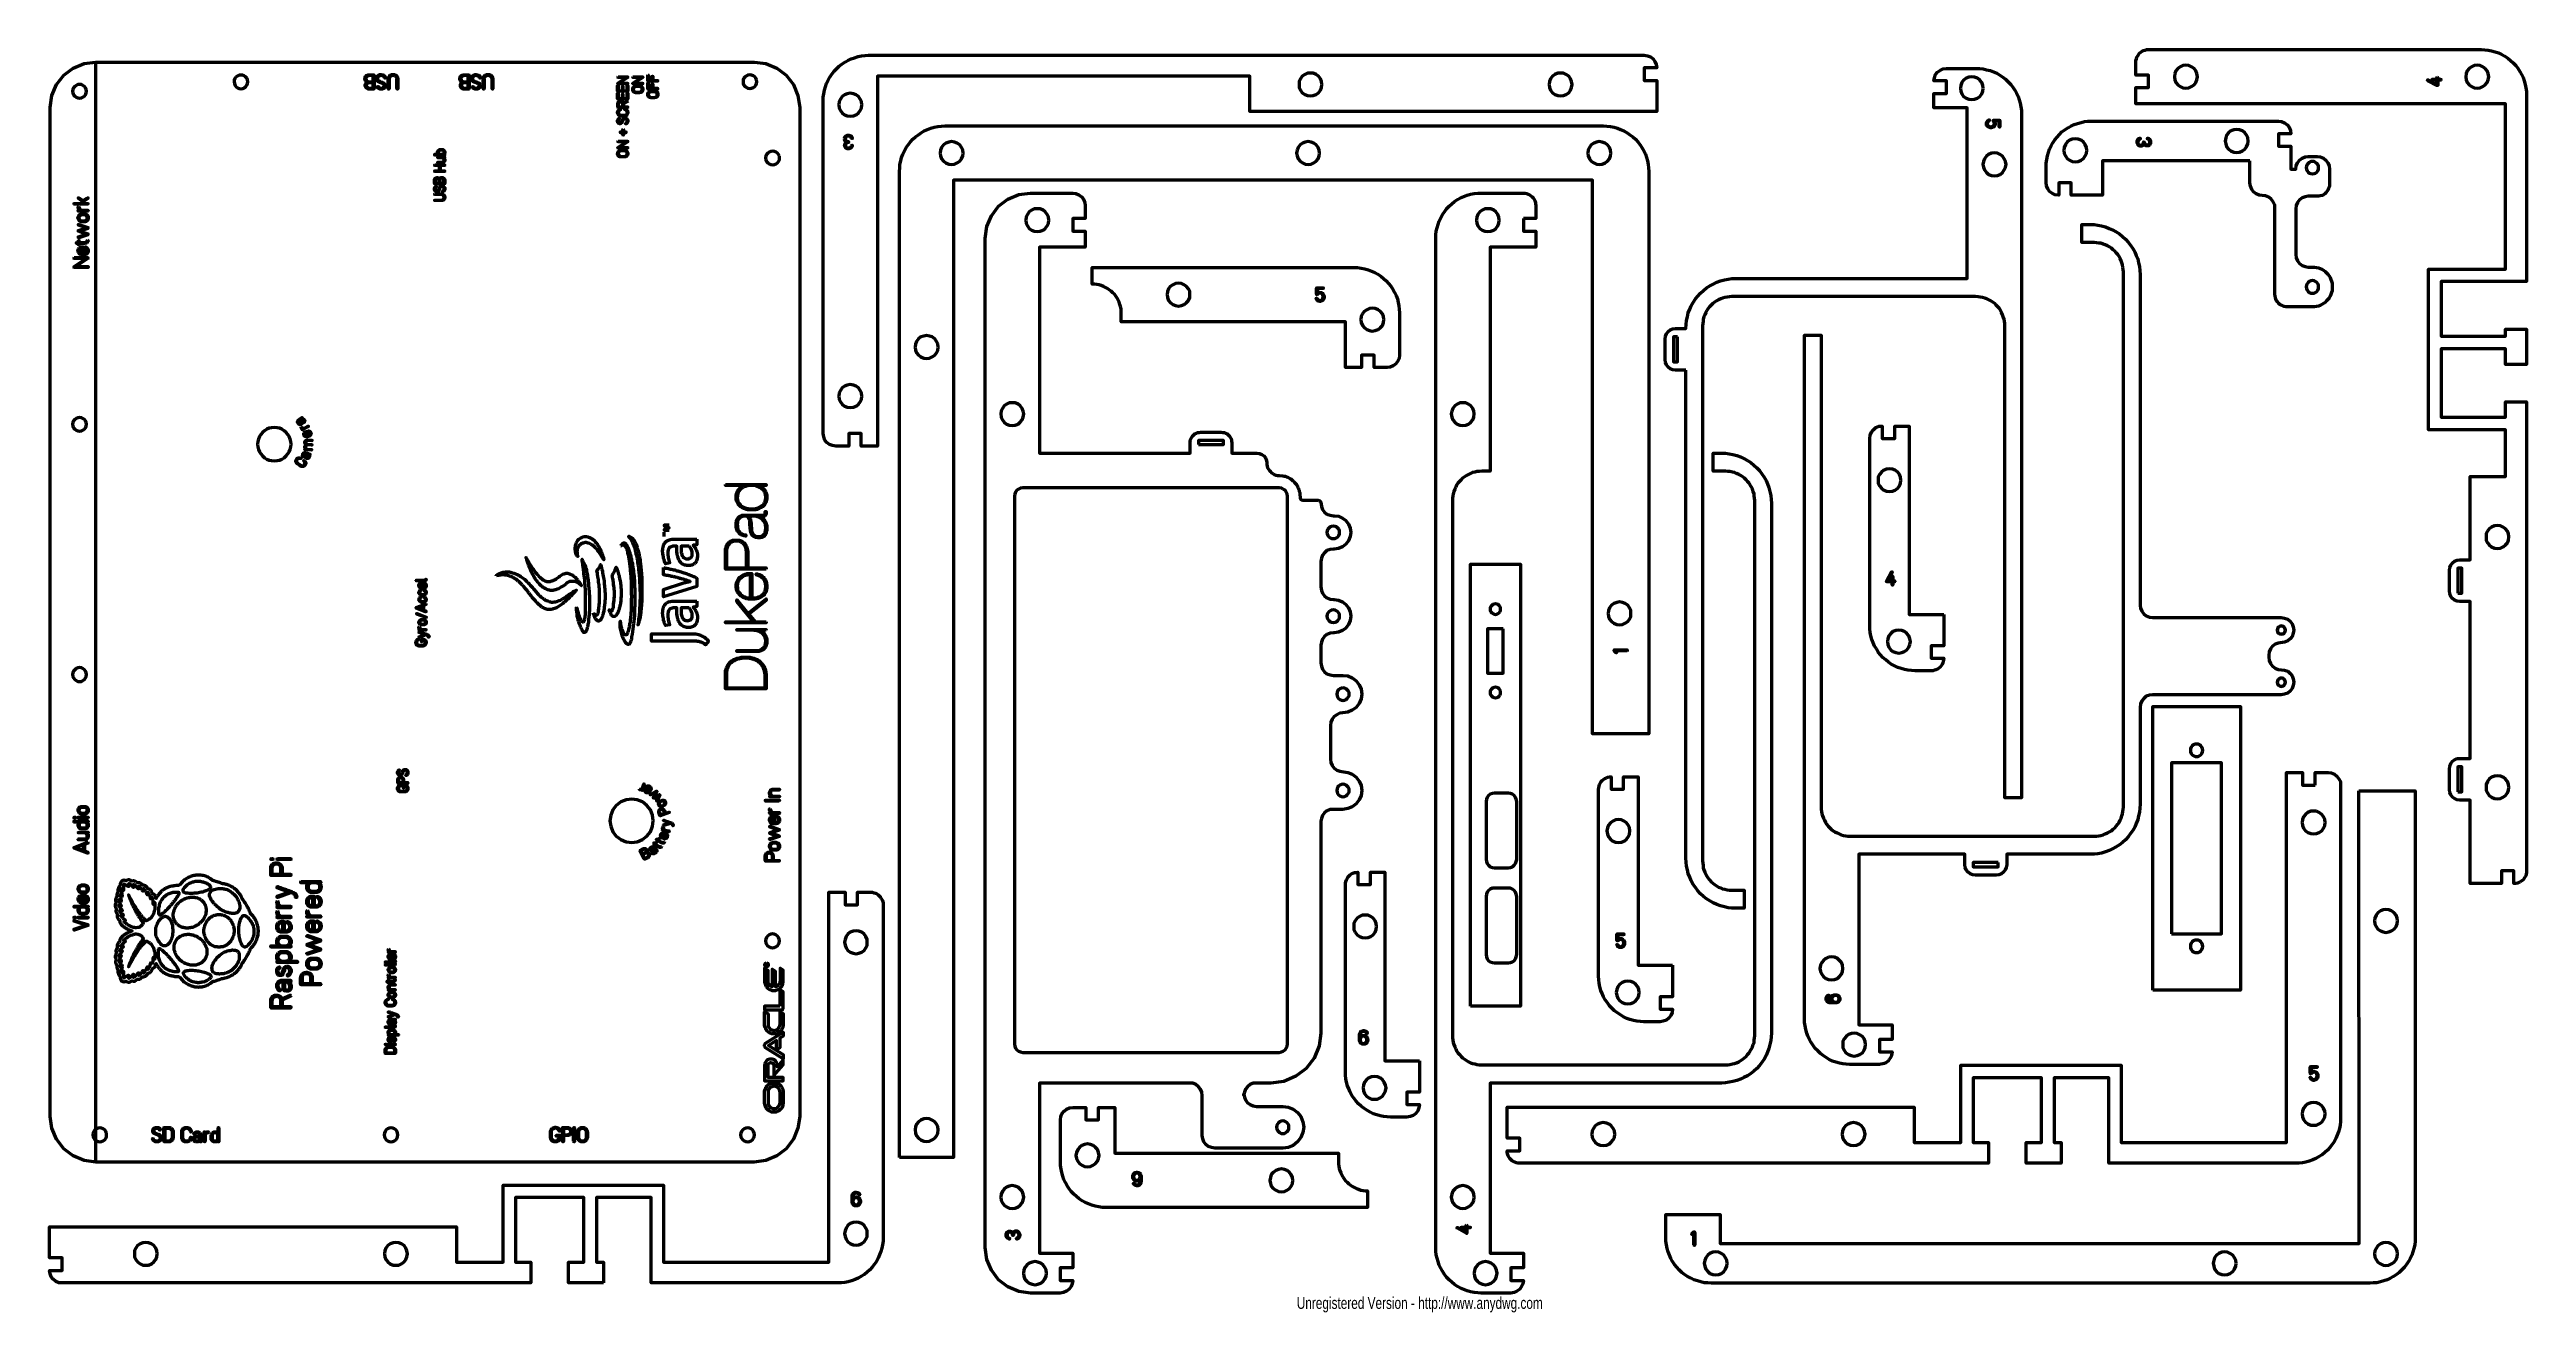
# Model space of a CAD drawing. Header units: inches. Extents: x 11 to 603, y -2 to 300.
import ezdxf

# ---------------------------------------------------------------- set-up
doc = ezdxf.new("R2010")
doc.units = ezdxf.units.IN
doc.header["$MEASUREMENT"] = 0
doc.layers.get('0').update_dxf_attribs({"color": 250, "linetype": 'CONTINUOUS', "lineweight": 100})
doc.layers.add('P', color=250, linetype='CONTINUOUS', lineweight=100)
doc.layers.add('Text', color=250, linetype='CONTINUOUS', lineweight=100)
doc.styles.get("Standard").update_dxf_attribs({"font": 'txt', "width": 0.75})

msp = doc.modelspace()

# ---------------------------------------------------------------- texts
at = {"layer": 'Text', "color": 240, "insert": (308.82, 0.16), "char_height": 2.8115, "width": 151.821, "attachment_point": 4}
msp.add_mtext('Unregistered Version - http://www.anydwg.com', dxfattribs=at)

# ---------------------------------------------------------------- linework, layer by layer
at = {"linetype": 'ByBlock'}
msp.add_line((21.88, 34.25), (21.88, 296.95), dxfattribs=at)
at = {"layer": 'P', "color": 0, "linetype": 'Continuous'}
for points in [[(184.59, 35.71), (181.95, 34.6), (179.14, 34.25), (21.88, 34.25), (19.06, 34.6), (16.43, 35.71), (14.2, 37.41), (12.44, 39.7), (11.39, 42.33), (10.98, 45.14), (10.98, 286.11), (11.39, 288.93), (12.44, 291.56), (14.2, 293.79), (16.43, 295.49), (19.06, 296.6), (21.88, 296.95), (179.14, 296.95), (181.95, 296.6), (184.59, 295.49), (186.82, 293.79), (188.57, 291.56), (189.63, 288.93), (190.04, 286.11), (190.04, 45.14), (189.63, 42.33), (188.57, 39.7), (186.82, 37.41), (184.59, 35.71)], [(198.65, 205.22), (197.89, 205.34), (197.13, 205.63), (196.54, 206.1), (196.07, 206.69), (195.78, 207.45), (195.66, 208.21), (195.66, 287.7), (195.66, 288.57), (195.78, 289.39), (195.95, 290.21), (196.19, 291.03), (196.48, 291.85), (196.83, 292.62), (197.24, 293.38), (197.71, 294.08), (198.24, 294.78), (198.82, 295.37), (199.47, 295.95), (200.11, 296.48), (200.82, 296.95), (201.58, 297.36), (202.34, 297.71), (203.16, 298), (203.98, 298.24), (204.8, 298.41), (205.68, 298.53), (206.5, 298.59), (391.82, 298.59), (392.58, 298.47), (393.34, 298.18), (393.93, 297.71), (394.4, 297.07), (394.69, 296.36), (394.81, 295.6), (391.82, 295.6), (391.82, 292.56), (394.81, 292.56), (394.81, 285.12), (297.58, 285.12), (297.58, 293.55), (208.61, 293.55), (208.61, 205.22), (204.74, 205.22), (204.74, 208.21), (201.75, 208.21), (201.75, 205.22), (198.65, 205.22)], [(586.05, 130.6), (586.69, 130.66), (589.21, 130.66), (589.21, 168.09), (586.69, 168.09), (586.05, 168.21), (585.46, 168.44), (584.94, 168.85), (584.59, 169.32), (584.29, 169.96), (584.23, 170.61), (584.23, 175.59), (584.29, 176.23), (584.59, 176.82), (584.94, 177.34), (585.46, 177.75), (586.05, 177.99), (586.69, 178.05), (589.21, 178.05), (589.21, 197.96), (597.65, 197.96), (597.65, 209.15), (579.25, 209.15), (579.25, 247.51), (597.65, 247.51), (597.65, 286.99), (509.32, 286.99), (509.32, 290.86), (512.31, 290.86), (512.31, 293.85), (509.32, 293.85), (509.32, 296.95), (509.32, 297.36), (509.44, 297.71), (509.55, 298.12), (509.73, 298.41), (509.9, 298.77), (510.2, 299.06), (510.49, 299.29), (510.78, 299.53), (511.13, 299.7), (511.54, 299.82), (511.9, 299.94), (512.31, 299.94), (591.79, 299.94), (592.67, 299.88), (593.49, 299.82), (594.31, 299.64), (595.13, 299.41), (595.95, 299.12), (596.71, 298.77), (597.47, 298.36), (598.17, 297.89), (598.82, 297.36), (599.46, 296.77), (600.05, 296.13), (600.58, 295.49), (601.04, 294.72), (601.45, 294.02), (601.81, 293.26), (602.1, 292.44), (602.33, 291.62), (602.51, 290.8), (602.63, 289.92), (602.63, 289.1), (602.63, 244.53), (582.24, 244.53), (582.24, 231.47), (597.65, 231.47), (597.65, 233.16), (602.63, 233.16), (602.63, 224.73), (597.65, 224.73), (597.65, 228.48), (582.24, 228.48), (582.24, 212.14), (597.65, 212.14), (597.65, 215.77), (602.63, 215.77), (602.63, 103.78), (602.63, 103.37), (602.57, 103.01), (602.45, 102.6), (602.27, 102.25), (602.04, 101.96), (601.81, 101.67), (601.51, 101.37), (601.16, 101.2), (600.81, 101.02), (600.46, 100.85), (600.05, 100.79), (599.64, 100.79), (599.64, 103.78), (596.65, 103.78), (596.65, 100.79), (589.21, 100.79), (589.21, 120.7), (586.69, 120.7), (586.05, 120.76), (585.46, 121.06), (584.94, 121.41), (584.59, 121.93), (584.29, 122.52), (584.23, 123.16), (584.23, 128.14), (584.29, 128.79), (584.59, 129.43), (584.94, 129.96), (585.46, 130.31), (586.05, 130.6)], [(518.63, 294.2), (518.51, 293.44), (518.63, 292.73), (518.87, 292.09), (519.33, 291.5), (519.92, 291.09), (520.56, 290.8), (521.27, 290.74), (521.97, 290.8), (522.61, 291.09), (523.2, 291.5), (523.61, 292.09), (523.9, 292.73), (524.02, 293.44), (523.9, 294.2), (523.61, 294.84), (523.2, 295.43), (522.61, 295.84), (521.97, 296.13), (521.27, 296.19), (520.56, 296.13), (519.92, 295.84), (519.33, 295.43), (518.87, 294.84), (518.63, 294.2)], [(592.79, 295.43), (592.2, 295.84), (591.56, 296.13), (590.85, 296.19), (590.15, 296.13), (589.51, 295.84), (588.92, 295.43), (588.45, 294.84), (588.22, 294.2), (588.1, 293.44), (588.22, 292.73), (588.45, 292.09), (588.92, 291.5), (589.51, 291.09), (590.15, 290.8), (590.85, 290.74), (591.56, 290.8), (592.2, 291.09), (592.79, 291.5), (593.2, 292.09), (593.49, 292.73), (593.61, 293.44), (593.49, 294.2), (593.2, 294.84), (592.79, 295.43)], [(17.13, 288.57), (17.54, 288.4), (17.95, 288.34), (18.42, 288.4), (18.77, 288.57), (19.12, 288.81), (19.41, 289.16), (19.59, 289.57), (19.65, 289.98), (19.59, 290.39), (19.41, 290.8), (19.12, 291.15), (18.77, 291.39), (18.42, 291.56), (17.95, 291.62), (17.54, 291.56), (17.13, 291.39), (16.84, 291.15), (16.54, 290.8), (16.37, 290.39), (16.31, 289.98), (16.37, 289.57), (16.54, 289.16), (16.84, 288.81), (17.13, 288.57)], [(55.32, 293.38), (55.09, 293.03), (54.91, 292.62), (54.91, 292.21), (54.97, 291.8), (55.14, 291.39), (55.38, 291.03), (55.73, 290.8), (56.14, 290.62), (56.55, 290.57), (57.02, 290.62), (57.37, 290.8), (57.72, 291.09), (57.96, 291.44), (58.13, 291.85), (58.19, 292.26), (58.13, 292.67), (57.96, 293.08), (57.66, 293.44), (57.31, 293.67), (56.9, 293.85), (56.49, 293.85), (56.08, 293.79), (55.67, 293.61), (55.32, 293.38)], [(86.13, 292.91), (86.13, 293.03), (86.19, 293.2), (86.25, 293.38), (86.31, 293.55), (86.48, 293.67), (86.6, 293.79), (86.77, 293.85), (86.95, 293.9), (87.18, 293.9), (88.24, 293.9), (88.36, 293.85), (88.36, 290.62), (88.24, 290.51), (87.24, 290.51), (87.01, 290.51), (86.83, 290.57), (86.66, 290.68), (86.48, 290.8), (86.31, 291.03), (86.31, 291.15), (86.25, 291.33), (86.25, 291.44), (86.31, 291.68), (86.36, 291.85), (86.54, 291.97), (86.72, 292.15), (86.48, 292.26), (86.31, 292.44), (86.19, 292.67), (86.13, 292.91)], [(86.36, 292.91), (86.42, 292.67), (86.6, 292.44), (86.89, 292.32), (87.01, 292.26), (87.18, 292.26), (88.12, 292.26), (88.12, 293.73), (87.18, 293.73), (87.01, 293.67), (86.89, 293.67), (86.6, 293.49), (86.42, 293.32), (86.36, 293.03), (86.36, 292.91)], [(87.24, 290.74), (88.12, 290.74), (88.12, 292.03), (87.24, 292.03), (87.07, 292.03), (86.95, 291.97), (86.72, 291.85), (86.54, 291.68), (86.48, 291.44), (86.48, 291.33), (86.54, 291.09), (86.72, 290.92), (86.95, 290.8), (87.07, 290.74), (87.24, 290.74)], [(89.29, 292.32), (89.18, 292.44), (89.06, 292.62), (89, 292.85), (88.94, 293.08), (89, 293.26), (89.06, 293.38), (89.12, 293.55), (89.29, 293.67), (89.41, 293.79), (89.59, 293.9), (89.76, 293.96), (89.94, 293.96), (90.05, 293.96), (90.41, 293.9), (90.64, 293.79), (90.87, 293.61), (91.05, 293.32), (91.05, 293.2), (90.99, 293.14), (90.87, 293.2), (90.76, 293.44), (90.52, 293.61), (90.35, 293.67), (90.05, 293.73), (89.94, 293.73), (89.7, 293.67), (89.41, 293.55), (89.29, 293.44), (89.23, 293.32), (89.18, 293.08), (89.18, 292.85), (89.23, 292.73), (89.35, 292.56), (89.47, 292.5), (89.59, 292.44), (89.7, 292.32), (89.88, 292.26), (90.05, 292.21), (90.29, 292.15), (90.46, 292.03), (90.58, 291.97), (90.7, 291.91), (90.82, 291.8), (90.93, 291.68), (90.99, 291.5), (90.99, 291.33), (90.99, 291.15), (90.93, 290.98), (90.87, 290.86), (90.76, 290.74), (90.64, 290.62), (90.46, 290.57), (90.29, 290.51), (90.11, 290.51), (90, 290.51), (89.7, 290.51), (89.47, 290.62), (89.29, 290.74), (89.12, 290.98), (89.18, 291.09), (89.29, 291.15), (89.35, 291.09), (89.47, 290.92), (89.59, 290.8), (89.76, 290.74), (90, 290.74), (90.11, 290.74), (90.41, 290.74), (90.58, 290.92), (90.76, 291.09), (90.76, 291.33), (90.76, 291.56), (90.58, 291.74), (90.46, 291.8), (90.35, 291.85), (90.23, 291.91), (90, 291.97), (89.76, 292.09), (89.59, 292.15), (89.41, 292.21), (89.29, 292.32)], [(91.69, 290.62), (91.69, 292.85), (91.75, 293.08), (91.81, 293.26), (91.93, 293.49), (92.05, 293.67), (92.22, 293.79), (92.4, 293.9), (92.57, 293.96), (92.81, 293.96), (92.92, 293.96), (93.16, 293.96), (93.33, 293.9), (93.57, 293.79), (93.69, 293.67), (93.86, 293.49), (93.98, 293.26), (94.04, 293.08), (94.04, 292.85), (94.04, 290.62), (94.04, 290.57), (93.92, 290.51), (93.86, 290.57), (93.8, 290.62), (93.8, 292.85), (93.8, 293.03), (93.74, 293.2), (93.69, 293.32), (93.57, 293.49), (93.39, 293.61), (93.28, 293.67), (93.1, 293.73), (92.92, 293.73), (92.81, 293.73), (92.63, 293.73), (92.51, 293.67), (92.34, 293.61), (92.22, 293.49), (92.1, 293.32), (91.99, 293.2), (91.99, 293.03), (91.93, 292.85), (91.93, 290.62), (91.93, 290.57), (91.81, 290.51), (91.75, 290.57), (91.69, 290.62)], [(108.86, 292.91), (108.86, 293.03), (108.86, 293.2), (108.91, 293.38), (109.03, 293.55), (109.15, 293.67), (109.32, 293.79), (109.5, 293.85), (109.68, 293.9), (109.85, 293.9), (110.96, 293.9), (111.08, 293.85), (111.08, 290.62), (110.96, 290.51), (109.91, 290.51), (109.73, 290.51), (109.5, 290.57), (109.32, 290.68), (109.21, 290.8), (109.03, 291.03), (108.97, 291.15), (108.97, 291.33), (108.97, 291.44), (108.97, 291.68), (109.09, 291.85), (109.21, 291.97), (109.38, 292.15), (109.15, 292.26), (108.97, 292.44), (108.86, 292.67), (108.86, 292.91)], [(109.09, 292.91), (109.15, 292.67), (109.32, 292.44), (109.56, 292.32), (109.73, 292.26), (109.85, 292.26), (110.85, 292.26), (110.85, 293.73), (109.85, 293.73), (109.73, 293.67), (109.56, 293.67), (109.32, 293.49), (109.15, 293.32), (109.09, 293.03), (109.09, 292.91)], [(109.91, 290.74), (110.85, 290.74), (110.85, 292.03), (109.91, 292.03), (109.79, 292.03), (109.62, 291.97), (109.38, 291.85), (109.27, 291.68), (109.21, 291.44), (109.21, 291.33), (109.27, 291.09), (109.38, 290.92), (109.62, 290.8), (109.79, 290.74), (109.91, 290.74)], [(112.02, 292.32), (111.84, 292.44), (111.73, 292.62), (111.67, 292.85), (111.67, 293.08), (111.67, 293.26), (111.73, 293.38), (111.84, 293.55), (111.96, 293.67), (112.14, 293.79), (112.31, 293.9), (112.49, 293.96), (112.66, 293.96), (112.78, 293.96), (113.07, 293.9), (113.37, 293.79), (113.6, 293.61), (113.78, 293.32), (113.78, 293.2), (113.66, 293.14), (113.54, 293.2), (113.42, 293.44), (113.25, 293.61), (113.01, 293.67), (112.78, 293.73), (112.66, 293.73), (112.37, 293.67), (112.14, 293.55), (112.02, 293.44), (111.96, 293.32), (111.9, 293.08), (111.9, 292.85), (111.96, 292.73), (112.02, 292.56), (112.14, 292.5), (112.25, 292.44), (112.37, 292.32), (112.55, 292.26), (112.78, 292.21), (112.96, 292.15), (113.13, 292.03), (113.31, 291.97), (113.42, 291.91), (113.54, 291.8), (113.6, 291.68), (113.66, 291.5), (113.72, 291.33), (113.66, 291.15), (113.66, 290.98), (113.54, 290.86), (113.48, 290.74), (113.31, 290.62), (113.19, 290.57), (113.01, 290.51), (112.84, 290.51), (112.72, 290.51), (112.43, 290.51), (112.19, 290.62), (111.96, 290.74), (111.84, 290.98), (111.9, 291.09), (111.96, 291.15), (112.02, 291.09), (112.14, 290.92), (112.31, 290.8), (112.49, 290.74), (112.72, 290.74), (112.84, 290.74), (113.07, 290.74), (113.31, 290.92), (113.42, 291.09), (113.48, 291.33), (113.42, 291.56), (113.25, 291.74), (113.19, 291.8), (113.07, 291.85), (112.9, 291.91), (112.72, 291.97), (112.49, 292.09), (112.25, 292.15), (112.14, 292.21), (112.02, 292.32)], [(114.42, 290.62), (114.42, 292.85), (114.42, 293.08), (114.48, 293.26), (114.6, 293.49), (114.71, 293.67), (114.89, 293.79), (115.12, 293.9), (115.3, 293.96), (115.53, 293.96), (115.65, 293.96), (115.83, 293.96), (116.06, 293.9), (116.24, 293.79), (116.41, 293.67), (116.53, 293.49), (116.65, 293.26), (116.7, 293.08), (116.76, 292.85), (116.76, 290.62), (116.7, 290.57), (116.65, 290.51), (116.53, 290.57), (116.53, 290.62), (116.53, 292.85), (116.47, 293.03), (116.41, 293.2), (116.35, 293.32), (116.24, 293.49), (116.12, 293.61), (115.94, 293.67), (115.83, 293.73), (115.65, 293.73), (115.53, 293.73), (115.36, 293.73), (115.18, 293.67), (115.01, 293.61), (114.89, 293.49), (114.77, 293.32), (114.71, 293.2), (114.65, 293.03), (114.65, 292.85), (114.65, 290.62), (114.6, 290.57), (114.54, 290.51), (114.42, 290.57), (114.42, 290.62)], [(148.92, 291.44), (148.98, 291.39), (148.98, 290.04), (148.92, 289.98), (146.64, 289.98), (146.52, 290.04), (146.52, 291.39), (146.64, 291.44), (146.69, 291.39), (146.69, 290.1), (147.69, 290.1), (147.69, 291.15), (147.75, 291.21), (147.81, 291.15), (147.81, 290.1), (148.8, 290.1), (148.8, 291.39), (148.92, 291.44)], [(146.64, 293.44), (148.92, 293.44), (148.98, 293.32), (148.92, 293.26), (146.87, 291.91), (148.86, 291.91), (148.98, 291.85), (148.86, 291.74), (146.64, 291.74), (146.58, 291.8), (146.58, 291.91), (148.63, 293.26), (146.64, 293.26), (146.58, 293.32), (146.64, 293.44)], [(150.21, 293.44), (152.49, 293.44), (152.55, 293.32), (152.55, 293.26), (150.44, 291.91), (152.49, 291.91), (152.55, 291.85), (152.49, 291.74), (150.21, 291.74), (150.15, 291.8), (150.15, 291.91), (152.26, 293.26), (150.21, 293.26), (150.15, 293.32), (150.21, 293.44)], [(150.33, 291.03), (150.62, 291.21), (150.91, 291.27), (151.79, 291.27), (152.08, 291.21), (152.2, 291.15), (152.38, 291.03), (152.49, 290.8), (152.55, 290.62), (152.55, 290.51), (152.55, 290.39), (152.49, 290.1), (152.43, 289.98), (152.38, 289.86), (152.08, 289.69), (151.79, 289.63), (150.91, 289.63), (150.62, 289.69), (150.33, 289.86), (150.27, 289.98), (150.15, 290.1), (150.15, 290.39), (150.15, 290.51), (150.15, 290.62), (150.15, 290.8), (150.33, 291.03)], [(150.91, 291.09), (150.68, 291.03), (150.44, 290.92), (150.33, 290.74), (150.27, 290.51), (150.27, 290.39), (150.33, 290.16), (150.44, 289.98), (150.68, 289.8), (150.91, 289.8), (151.79, 289.8), (152.02, 289.8), (152.26, 289.98), (152.38, 290.16), (152.43, 290.39), (152.43, 290.51), (152.38, 290.74), (152.26, 290.92), (152.02, 291.03), (151.79, 291.09), (150.91, 291.09)], [(153.78, 293.9), (153.9, 293.79), (153.9, 292.56), (154.78, 292.56), (154.78, 293.55), (154.84, 293.61), (154.95, 293.55), (154.95, 292.56), (156.07, 292.56), (156.12, 292.44), (156.07, 292.38), (153.78, 292.38), (153.72, 292.44), (153.72, 293.79), (153.78, 293.9)], [(153.78, 292.03), (153.9, 291.97), (153.9, 290.68), (154.78, 290.68), (154.78, 291.68), (154.84, 291.74), (154.95, 291.68), (154.95, 290.68), (156.07, 290.68), (156.12, 290.57), (156.07, 290.51), (153.78, 290.51), (153.72, 290.57), (153.72, 291.97), (153.78, 292.03)], [(153.96, 289.8), (154.19, 289.98), (154.48, 290.04), (155.36, 290.04), (155.66, 289.98), (155.83, 289.92), (155.95, 289.8), (156.12, 289.57), (156.12, 289.39), (156.18, 289.22), (156.18, 289.16), (156.12, 288.87), (156.01, 288.75), (155.95, 288.63), (155.66, 288.46), (155.36, 288.4), (154.48, 288.4), (154.19, 288.46), (153.96, 288.63), (153.84, 288.75), (153.78, 288.87), (153.72, 289.16), (153.72, 289.22), (153.72, 289.39), (153.78, 289.57), (153.96, 289.8)], [(179.73, 292.67), (179.55, 293.08), (179.32, 293.44), (178.97, 293.67), (178.56, 293.85), (178.15, 293.9), (177.68, 293.85), (177.33, 293.67), (176.98, 293.44), (176.68, 293.08), (176.57, 292.67), (176.51, 292.26), (176.57, 291.85), (176.68, 291.44), (176.98, 291.09), (177.33, 290.86), (177.68, 290.68), (178.15, 290.62), (178.56, 290.68), (178.97, 290.86), (179.32, 291.09), (179.55, 291.44), (179.73, 291.85), (179.79, 292.26), (179.73, 292.67)], [(313.45, 289.22), (313.98, 289.63), (314.45, 290.21), (314.68, 290.86), (314.8, 291.56), (314.68, 292.32), (314.45, 292.97), (313.98, 293.55), (313.45, 293.96), (312.75, 294.26), (312.05, 294.31), (311.34, 294.26), (310.7, 293.96), (310.11, 293.55), (309.7, 292.97), (309.41, 292.32), (309.35, 291.56), (309.41, 290.86), (309.7, 290.21), (310.11, 289.63), (310.7, 289.22), (311.34, 288.93), (312.05, 288.87), (312.75, 288.93), (313.45, 289.22)], [(373.2, 293.96), (372.55, 294.26), (371.85, 294.31), (371.15, 294.26), (370.44, 293.96), (369.92, 293.55), (369.45, 292.97), (369.21, 292.32), (369.1, 291.56), (369.21, 290.86), (369.45, 290.21), (369.92, 289.63), (370.44, 289.22), (371.15, 288.93), (371.85, 288.87), (372.55, 288.93), (373.2, 289.22), (373.78, 289.63), (374.19, 290.21), (374.48, 290.86), (374.6, 291.56), (374.48, 292.32), (374.19, 292.97), (373.78, 293.55), (373.2, 293.96)], [(401.78, 223.38), (399.32, 223.38), (398.67, 223.44), (398.03, 223.67), (397.56, 224.08), (397.15, 224.61), (396.92, 225.2), (396.8, 225.84), (396.8, 230.82), (396.92, 231.47), (397.15, 232.05), (397.56, 232.58), (398.03, 232.99), (398.67, 233.22), (399.32, 233.34), (401.78, 233.34), (401.84, 234.28), (401.95, 235.21), (402.13, 236.09), (402.36, 237.03), (402.72, 237.91), (403.07, 238.73), (403.54, 239.55), (404.06, 240.37), (404.65, 241.07), (405.29, 241.77), (406, 242.42), (406.7, 243), (407.52, 243.53), (408.34, 243.94), (409.16, 244.35), (410.04, 244.7), (410.97, 244.94), (411.85, 245.11), (412.79, 245.23), (413.73, 245.29), (469.02, 245.29), (469.02, 286), (461.05, 286), (461.05, 289.45), (464.04, 289.45), (464.04, 292.44), (461.05, 292.44), (461.17, 293.2), (461.46, 293.96), (461.93, 294.55), (462.58, 295.02), (463.28, 295.31), (464.04, 295.43), (471.13, 295.43), (471.95, 295.43), (472.83, 295.31), (473.65, 295.13), (474.47, 294.9), (475.29, 294.61), (476.05, 294.26), (476.81, 293.85), (477.51, 293.38), (478.16, 292.85), (478.8, 292.26), (479.39, 291.62), (479.92, 290.98), (480.38, 290.27), (480.79, 289.51), (481.15, 288.75), (481.44, 287.93), (481.67, 287.11), (481.85, 286.29), (481.97, 285.41), (481.97, 284.59), (481.97, 121.23), (477.98, 121.23), (477.98, 233.98), (477.98, 234.51), (477.92, 235.04), (477.81, 235.57), (477.63, 236.09), (477.46, 236.62), (477.22, 237.15), (476.99, 237.62), (476.69, 238.08), (476.34, 238.49), (475.93, 238.9), (475.58, 239.26), (475.11, 239.61), (474.64, 239.9), (474.18, 240.19), (473.71, 240.43), (473.18, 240.6), (472.65, 240.72), (472.13, 240.84), (471.6, 240.9), (471.01, 240.95), (412.73, 240.95), (412.2, 240.9), (411.68, 240.84), (411.09, 240.72), (410.56, 240.6), (410.1, 240.43), (409.57, 240.19), (409.1, 239.9), (408.63, 239.61), (408.22, 239.26), (407.81, 238.9), (407.46, 238.49), (407.11, 238.08), (406.82, 237.62), (406.52, 237.15), (406.29, 236.62), (406.11, 236.09), (405.94, 235.57), (405.88, 235.04), (405.82, 234.51), (405.76, 233.98), (405.76, 106.18), (405.82, 105.59), (405.88, 105.06), (405.94, 104.54), (406.11, 104.01), (406.29, 103.48), (406.52, 103.01), (406.82, 102.49), (407.11, 102.08), (407.46, 101.61), (407.81, 101.2), (408.22, 100.85), (408.63, 100.5), (409.1, 100.2), (409.57, 99.91), (410.1, 99.73), (410.56, 99.5), (411.09, 99.38), (411.68, 99.27), (412.2, 99.21), (412.73, 99.21), (415.72, 99.21), (415.72, 94.87), (413.73, 94.87), (412.79, 94.87), (411.85, 94.99), (410.97, 95.17), (410.04, 95.46), (409.16, 95.75), (408.34, 96.16), (407.52, 96.63), (406.7, 97.1), (406, 97.68), (405.29, 98.33), (404.65, 99.03), (404.06, 99.79), (403.54, 100.55), (403.07, 101.37), (402.72, 102.25), (402.36, 103.13), (402.13, 104.01), (401.95, 104.95), (401.84, 105.88), (401.78, 106.82), (401.78, 223.38)], [(472.83, 290.68), (472.71, 291.39), (472.48, 292.09), (472.01, 292.62), (471.48, 293.08), (470.78, 293.32), (470.07, 293.44), (469.37, 293.32), (468.73, 293.08), (468.14, 292.62), (467.73, 292.09), (467.44, 291.39), (467.38, 290.68), (467.44, 289.98), (467.73, 289.34), (468.14, 288.75), (468.73, 288.34), (469.37, 288.05), (470.07, 287.99), (470.78, 288.05), (471.48, 288.34), (472.01, 288.75), (472.48, 289.34), (472.71, 289.98), (472.83, 290.68)], [(581.3, 293.32), (581.42, 293.26), (581.42, 292.85), (582.12, 292.85), (582.24, 292.73), (582.12, 292.62), (581.42, 292.62), (581.42, 291.39), (581.36, 291.33), (581.25, 291.33), (579.08, 292.5), (579.02, 292.67), (579.2, 292.67), (581.19, 291.56), (581.19, 292.62), (580.13, 292.62), (580.02, 292.73), (580.13, 292.85), (581.19, 292.85), (581.19, 293.26), (581.3, 293.32)], [(148.92, 289.63), (148.98, 289.51), (148.98, 288.16), (148.92, 288.11), (146.64, 288.11), (146.52, 288.16), (146.52, 289.51), (146.64, 289.63), (146.69, 289.51), (146.69, 288.28), (147.69, 288.28), (147.69, 289.28), (147.75, 289.34), (147.81, 289.28), (147.81, 288.28), (148.8, 288.28), (148.8, 289.51), (148.92, 289.63)], [(148.28, 285.7), (148.57, 285.64), (148.8, 285.47), (148.92, 285.23), (148.98, 284.94), (148.98, 284.88), (148.98, 284.71), (148.92, 284.59), (148.74, 284.3), (148.63, 284.18), (148.51, 284.12), (148.22, 284.06), (147.34, 284.06), (146.99, 284.12), (146.75, 284.3), (146.64, 284.41), (146.58, 284.59), (146.52, 284.71), (146.52, 284.88), (146.52, 284.94), (146.58, 285.23), (146.75, 285.47), (146.99, 285.64), (147.22, 285.7), (147.34, 285.64), (147.28, 285.59), (147.05, 285.53), (146.87, 285.35), (146.75, 285.18), (146.69, 284.94), (146.69, 284.88), (146.75, 284.65), (146.87, 284.41), (147.05, 284.3), (147.34, 284.24), (148.22, 284.24), (148.45, 284.3), (148.63, 284.41), (148.8, 284.65), (148.86, 284.88), (148.86, 284.94), (148.8, 285.18), (148.69, 285.35), (148.51, 285.53), (148.28, 285.59), (148.22, 285.64), (148.28, 285.7)], [(148.98, 287.58), (148.92, 287.52), (147.92, 287.05), (147.92, 286.93), (147.92, 286.23), (148.92, 286.23), (148.98, 286.17), (148.92, 286.11), (146.64, 286.11), (146.58, 286.17), (146.58, 286.93), (146.58, 287.23), (146.75, 287.4), (146.93, 287.58), (147.22, 287.64), (147.28, 287.64), (147.46, 287.58), (147.63, 287.52), (147.81, 287.34), (147.87, 287.17), (148.86, 287.64), (148.92, 287.64), (148.98, 287.58)], [(147.75, 286.93), (147.75, 287.17), (147.63, 287.29), (147.46, 287.4), (147.28, 287.46), (147.22, 287.46), (146.99, 287.4), (146.87, 287.29), (146.75, 287.17), (146.69, 286.93), (146.69, 286.23), (147.75, 286.23), (147.75, 286.93)], [(154.48, 289.86), (154.25, 289.8), (154.07, 289.69), (153.9, 289.45), (153.84, 289.22), (153.84, 289.16), (153.9, 288.93), (154.07, 288.69), (154.25, 288.57), (154.48, 288.52), (155.36, 288.52), (155.6, 288.57), (155.83, 288.69), (155.95, 288.93), (156.01, 289.16), (156.01, 289.22), (155.95, 289.51), (155.83, 289.69), (155.6, 289.8), (155.36, 289.86), (154.48, 289.86)], [(200.17, 288.69), (199.76, 288.11), (199.47, 287.46), (199.41, 286.76), (199.47, 286.05), (199.76, 285.41), (200.17, 284.82), (200.76, 284.36), (201.4, 284.12), (202.1, 284), (202.87, 284.12), (203.51, 284.36), (204.1, 284.82), (204.51, 285.41), (204.8, 286.05), (204.86, 286.76), (204.8, 287.46), (204.51, 288.11), (204.1, 288.69), (203.51, 289.1), (202.87, 289.39), (202.1, 289.51), (201.4, 289.39), (200.76, 289.1), (200.17, 288.69)], [(147.81, 283.42), (148.04, 283.59), (148.22, 283.65), (148.33, 283.65), (148.57, 283.59), (148.8, 283.42), (148.92, 283.18), (148.98, 282.95), (148.98, 282.89), (148.98, 282.66), (148.86, 282.48), (148.74, 282.31), (148.57, 282.19), (148.45, 282.19), (148.45, 282.25), (148.45, 282.31), (148.63, 282.42), (148.74, 282.54), (148.8, 282.72), (148.8, 282.89), (148.8, 282.95), (148.8, 283.13), (148.69, 283.3), (148.51, 283.48), (148.33, 283.54), (148.1, 283.48), (147.92, 283.3), (147.87, 283.13), (147.81, 283.01), (147.75, 282.89), (147.69, 282.72), (147.63, 282.6), (147.57, 282.42), (147.34, 282.25), (147.1, 282.19), (146.87, 282.25), (146.69, 282.36), (146.58, 282.6), (146.52, 282.83), (146.52, 282.95), (146.58, 283.13), (146.64, 283.3), (146.69, 283.42), (146.87, 283.54), (146.99, 283.48), (146.93, 283.42), (146.75, 283.18), (146.69, 283.07), (146.69, 282.95), (146.69, 282.83), (146.75, 282.66), (146.81, 282.48), (146.93, 282.42), (147.1, 282.36), (147.28, 282.42), (147.4, 282.54), (147.51, 282.66), (147.57, 282.77), (147.57, 282.89), (147.63, 283.07), (147.69, 283.24), (147.81, 283.42)], [(147.87, 280.9), (147.92, 280.84), (147.92, 280.31), (148.51, 280.31), (148.57, 280.2), (148.51, 280.08), (147.92, 280.08), (147.92, 279.55), (147.87, 279.49), (147.75, 279.55), (147.75, 280.08), (147.22, 280.08), (147.16, 280.2), (147.22, 280.31), (147.75, 280.31), (147.75, 280.84), (147.87, 280.9)], [(200.7, 278.62), (200.76, 278.79), (200.76, 278.97), (200.87, 279.08), (200.99, 279.26), (201.11, 279.32), (201.28, 279.44), (201.46, 279.49), (201.69, 279.49), (201.75, 279.49), (202.05, 279.44), (202.34, 279.32), (202.51, 279.08), (202.63, 278.79), (202.57, 278.67), (202.46, 278.73), (202.34, 278.97), (202.16, 279.14), (201.99, 279.26), (201.75, 279.26), (201.69, 279.26), (201.52, 279.26), (201.4, 279.26), (201.11, 279.08), (200.99, 278.85), (200.93, 278.62), (200.99, 278.32), (201.11, 278.15), (201.28, 278.03), (201.52, 277.97), (201.69, 277.97), (201.81, 277.85), (201.69, 277.74), (201.64, 277.74), (201.4, 277.68), (201.17, 277.56), (201.05, 277.33), (200.99, 277.21), (200.99, 276.98), (201.05, 276.8), (201.17, 276.62), (201.4, 276.45), (201.69, 276.45), (201.75, 276.45), (201.99, 276.45), (202.16, 276.57), (202.34, 276.74), (202.46, 276.98), (202.57, 277.09), (202.63, 276.92), (202.51, 276.68), (202.34, 276.45), (202.05, 276.27), (201.75, 276.21), (201.69, 276.21), (201.46, 276.21), (201.34, 276.27), (201.17, 276.33), (201.05, 276.45), (200.93, 276.57), (200.87, 276.68), (200.82, 276.86), (200.76, 276.98), (200.82, 277.21), (200.87, 277.44), (200.93, 277.56), (201.05, 277.74), (201.23, 277.85), (200.93, 277.97), (200.87, 278.09), (200.76, 278.26), (200.76, 278.44), (200.7, 278.62)], [(213.88, 35.36), (213.88, 270.83), (213.94, 271.7), (213.99, 272.52), (214.17, 273.34), (214.4, 274.16), (214.7, 274.98), (215.05, 275.75), (215.52, 276.51), (215.99, 277.21), (216.51, 277.91), (217.04, 278.5), (217.68, 279.08), (218.39, 279.61), (219.09, 280.08), (219.79, 280.49), (220.61, 280.84), (221.37, 281.19), (222.19, 281.37), (223.07, 281.54), (223.89, 281.66), (224.77, 281.72), (382.04, 281.72), (382.92, 281.66), (383.74, 281.54), (384.62, 281.37), (385.44, 281.19), (386.2, 280.84), (386.96, 280.49), (387.72, 280.08), (388.42, 279.61), (389.13, 279.08), (389.71, 278.5), (390.3, 277.91), (390.83, 277.21), (391.29, 276.51), (391.7, 275.75), (392.11, 274.98), (392.41, 274.16), (392.64, 273.34), (392.76, 272.52), (392.88, 271.7), (392.93, 270.83), (392.93, 136.52), (379.46, 136.52), (379.46, 268.72), (226.82, 268.72), (226.82, 35.36), (213.88, 35.36)], [(475.41, 281.54), (475.29, 281.43), (475.11, 281.37), (474.94, 281.31), (474.7, 281.25), (474.59, 281.25), (474.41, 281.31), (474.23, 281.37), (474.06, 281.43), (473.88, 281.54), (473.77, 281.72), (473.65, 281.84), (473.59, 282.01), (473.59, 282.19), (473.59, 282.31), (473.65, 282.54), (473.77, 282.77), (473.94, 283.01), (474.18, 283.13), (474.23, 283.13), (474.29, 283.07), (474.23, 282.95), (474.06, 282.83), (473.94, 282.66), (473.82, 282.48), (473.77, 282.31), (473.77, 282.19), (473.82, 281.95), (473.94, 281.84), (474.06, 281.72), (474.18, 281.6), (474.29, 281.54), (474.59, 281.49), (474.7, 281.49), (475, 281.54), (475.29, 281.72), (475.46, 281.95), (475.52, 282.19), (475.52, 282.31), (475.46, 282.54), (475.35, 282.72), (475.23, 282.89), (475.17, 283.01), (475.29, 283.07), (476.75, 283.07), (476.81, 283.01), (476.81, 281.49), (476.75, 281.43), (476.64, 281.49), (476.64, 282.89), (475.52, 282.89), (475.58, 282.72), (475.64, 282.6), (475.7, 282.42), (475.7, 282.31), (475.7, 282.19), (475.7, 282.01), (475.64, 281.84), (475.52, 281.72), (475.41, 281.54)], [(536.56, 273.4), (501.29, 273.4), (501.29, 265.14), (493.86, 265.14), (493.86, 268.13), (490.87, 268.13), (490.87, 265.14), (490.05, 265.26), (489.35, 265.55), (488.7, 266.02), (488.23, 266.67), (487.94, 267.37), (487.88, 268.13), (487.88, 272), (487.88, 272.82), (488, 273.7), (488.17, 274.52), (488.41, 275.34), (488.7, 276.16), (489.05, 276.92), (489.46, 277.68), (489.93, 278.38), (490.46, 279.03), (491.04, 279.67), (491.63, 280.26), (492.33, 280.78), (493.04, 281.25), (493.8, 281.66), (494.56, 282.01), (495.38, 282.31), (496.2, 282.54), (497.02, 282.72), (497.84, 282.83), (498.72, 282.83), (543.35, 282.83), (544.11, 282.77), (544.81, 282.42), (545.46, 281.95), (545.93, 281.37), (546.22, 280.61), (546.34, 279.85), (543.35, 279.85), (543.35, 276.86), (546.34, 276.86), (546.34, 271.41), (547.51, 271.41), (547.63, 272.17), (547.92, 272.88), (548.39, 273.52), (549.03, 273.99), (549.73, 274.28), (550.5, 274.4), (552.6, 274.4), (553.37, 274.28), (554.13, 273.99), (554.71, 273.52), (555.18, 272.88), (555.47, 272.17), (555.59, 271.41), (555.59, 267.9), (555.59, 267.49), (555.47, 267.08), (555.36, 266.73), (555.18, 266.37), (555.01, 266.08), (554.71, 265.73), (554.42, 265.5), (554.13, 265.26), (553.78, 265.09), (553.37, 264.97), (553.01, 264.91), (552.6, 264.91), (550.5, 264.91), (549.73, 264.79), (549.03, 264.5), (548.39, 264.03), (547.92, 263.39), (547.63, 262.68), (547.51, 261.92), (547.51, 251.03), (547.63, 250.21), (547.92, 249.51), (548.39, 248.86), (549.03, 248.39), (549.73, 248.1), (550.5, 247.98), (551.49, 247.98), (551.96, 247.98), (552.43, 247.92), (552.9, 247.81), (553.31, 247.63), (553.72, 247.46), (554.13, 247.22), (554.54, 246.93), (554.83, 246.64), (555.18, 246.28), (555.47, 245.87), (555.71, 245.46), (555.88, 245.05), (556.06, 244.64), (556.18, 244.18), (556.24, 243.71), (556.24, 243.24), (556.24, 242.77), (556.18, 242.3), (556.06, 241.89), (555.88, 241.42), (555.71, 241.01), (555.47, 240.6), (555.18, 240.25), (554.83, 239.9), (554.54, 239.55), (554.13, 239.26), (553.72, 239.02), (553.31, 238.85), (552.9, 238.67), (552.43, 238.55), (551.96, 238.49), (551.49, 238.49), (545.52, 238.49), (545.17, 238.49), (544.76, 238.61), (544.4, 238.73), (544.05, 238.9), (543.7, 239.08), (543.41, 239.37), (543.17, 239.67), (542.94, 239.96), (542.76, 240.31), (542.65, 240.72), (542.59, 241.07), (542.53, 241.48), (542.53, 262.1), (542.47, 262.86), (542.12, 263.56), (541.65, 264.21), (541.07, 264.68), (540.3, 264.97), (538.78, 265.2), (538.08, 265.5), (537.43, 265.96), (536.97, 266.55), (536.67, 267.31), (536.56, 268.07), (536.56, 273.4)], [(497.49, 276.57), (497.19, 277.27), (496.78, 277.8), (496.2, 278.26), (495.55, 278.5), (494.85, 278.62), (494.09, 278.5), (493.45, 278.26), (492.86, 277.8), (492.45, 277.27), (492.16, 276.57), (492.1, 275.86), (492.16, 275.16), (492.45, 274.52), (492.86, 273.93), (493.45, 273.52), (494.09, 273.23), (494.85, 273.11), (495.55, 273.23), (496.2, 273.52), (496.78, 273.93), (497.19, 274.52), (497.49, 275.16), (497.55, 275.86), (497.49, 276.57)], [(510.43, 276.86), (510.26, 276.86), (510.14, 276.92), (509.96, 277.03), (509.85, 277.15), (509.73, 277.27), (509.67, 277.44), (509.61, 277.62), (509.61, 277.8), (509.61, 277.85), (509.61, 278.21), (509.79, 278.44), (510.02, 278.67), (510.26, 278.79), (510.43, 278.73), (510.31, 278.62), (510.14, 278.5), (509.96, 278.32), (509.85, 278.15), (509.79, 277.85), (509.79, 277.8), (509.79, 277.68), (509.85, 277.5), (509.96, 277.27), (510.2, 277.15), (510.43, 277.09), (510.72, 277.09), (510.96, 277.27), (511.08, 277.44), (511.13, 277.68), (511.13, 277.85), (511.19, 277.91), (511.31, 277.85), (511.31, 277.8), (511.37, 277.56), (511.49, 277.33), (511.72, 277.21), (511.9, 277.15), (512.07, 277.15), (512.31, 277.21), (512.48, 277.33), (512.6, 277.56), (512.66, 277.8), (512.66, 277.85), (512.6, 278.15), (512.48, 278.32), (512.31, 278.5), (512.07, 278.62), (512.01, 278.73), (512.13, 278.79), (512.42, 278.67), (512.66, 278.5), (512.77, 278.21), (512.83, 277.85), (512.83, 277.8), (512.83, 277.62), (512.77, 277.44), (512.72, 277.33), (512.6, 277.21), (512.48, 277.09), (512.36, 276.98), (512.25, 276.98), (512.07, 276.92), (511.84, 276.98), (511.66, 276.98), (511.49, 277.09), (511.37, 277.21), (511.25, 277.33), (511.08, 277.09), (510.96, 276.98), (510.78, 276.92), (510.67, 276.86), (510.43, 276.86)], [(530.76, 278.85), (530.64, 278.09), (530.76, 277.39), (530.99, 276.74), (531.46, 276.16), (531.99, 275.75), (532.69, 275.45), (533.39, 275.39), (534.1, 275.45), (534.74, 275.75), (535.33, 276.16), (535.74, 276.74), (536.03, 277.39), (536.15, 278.09), (536.03, 278.85), (535.74, 279.49), (535.33, 280.08), (534.74, 280.49), (534.1, 280.78), (533.39, 280.84), (532.69, 280.78), (531.99, 280.49), (531.46, 280.08), (530.99, 279.49), (530.76, 278.85)], [(103.7, 275.86), (103.94, 276.04), (104.17, 276.1), (104.64, 276.1), (104.87, 276.04), (105.05, 275.86), (105.17, 275.69), (105.22, 275.45), (105.22, 275.39), (105.17, 275.1), (104.99, 274.93), (105.17, 274.93), (105.22, 274.81), (105.17, 274.75), (102.88, 274.75), (102.82, 274.81), (102.88, 274.93), (103.76, 274.93), (103.58, 275.1), (103.53, 275.39), (103.53, 275.45), (103.58, 275.69), (103.7, 275.86)], [(102.88, 272.41), (105.17, 272.41), (105.22, 272.35), (105.17, 272.23), (104.11, 272.23), (104.11, 270.94), (105.17, 270.94), (105.22, 270.88), (105.17, 270.83), (102.88, 270.83), (102.82, 270.88), (102.88, 270.94), (103.94, 270.94), (103.94, 272.23), (102.88, 272.23), (102.82, 272.35), (102.88, 272.41)], [(103.64, 274.22), (105.17, 274.22), (105.22, 274.16), (105.17, 274.05), (105.05, 274.05), (105.17, 273.87), (105.22, 273.64), (105.22, 273.52), (105.22, 273.29), (105.05, 273.11), (104.87, 272.99), (104.64, 272.93), (103.64, 272.93), (103.53, 272.99), (103.64, 273.05), (104.64, 273.05), (104.81, 273.11), (104.93, 273.23), (105.05, 273.34), (105.11, 273.52), (105.11, 273.64), (105.05, 273.81), (104.93, 273.93), (104.81, 274.05), (104.64, 274.05), (103.64, 274.05), (103.53, 274.16), (103.64, 274.22)], [(104.17, 275.92), (103.99, 275.86), (103.82, 275.8), (103.7, 275.63), (103.7, 275.45), (103.7, 275.39), (103.7, 275.22), (103.82, 275.04), (103.99, 274.98), (104.17, 274.93), (104.64, 274.93), (104.81, 274.98), (104.93, 275.04), (105.05, 275.22), (105.11, 275.39), (105.11, 275.45), (105.05, 275.63), (104.93, 275.8), (104.81, 275.86), (104.64, 275.92), (104.17, 275.92)], [(146.75, 275.69), (146.99, 275.86), (147.34, 275.92), (148.22, 275.92), (148.51, 275.86), (148.63, 275.8), (148.74, 275.69), (148.92, 275.45), (148.98, 275.28), (148.98, 275.1), (148.98, 275.04), (148.92, 274.75), (148.86, 274.63), (148.74, 274.52), (148.51, 274.34), (148.22, 274.28), (147.34, 274.28), (146.99, 274.34), (146.75, 274.52), (146.64, 274.63), (146.58, 274.75), (146.52, 275.04), (146.52, 275.1), (146.58, 275.28), (146.58, 275.45), (146.75, 275.69)], [(146.64, 278.09), (148.92, 278.09), (148.98, 277.97), (148.92, 277.91), (146.87, 276.57), (148.86, 276.57), (148.98, 276.45), (148.86, 276.39), (146.64, 276.39), (146.58, 276.45), (146.58, 276.57), (148.63, 277.91), (146.64, 277.91), (146.58, 277.97), (146.64, 278.09)], [(147.34, 275.75), (147.1, 275.69), (146.87, 275.57), (146.75, 275.39), (146.69, 275.1), (146.69, 275.04), (146.75, 274.81), (146.87, 274.63), (147.1, 274.46), (147.34, 274.4), (148.22, 274.4), (148.45, 274.46), (148.63, 274.63), (148.8, 274.81), (148.8, 275.04), (148.8, 275.1), (148.8, 275.39), (148.63, 275.57), (148.45, 275.69), (148.22, 275.75), (147.34, 275.75)], [(185.18, 274.46), (185, 274.87), (184.71, 275.22), (184.41, 275.45), (184, 275.63), (183.59, 275.69), (183.13, 275.63), (182.77, 275.45), (182.42, 275.22), (182.13, 274.87), (181.95, 274.46), (181.9, 274.05), (181.95, 273.64), (182.13, 273.23), (182.42, 272.88), (182.77, 272.64), (183.13, 272.47), (183.59, 272.41), (184, 272.47), (184.41, 272.64), (184.71, 272.88), (185, 273.23), (185.18, 273.64), (185.23, 274.05), (185.18, 274.46)], [(224.42, 277.15), (223.95, 276.57), (223.72, 275.92), (223.6, 275.22), (223.72, 274.52), (223.95, 273.87), (224.42, 273.29), (224.95, 272.88), (225.65, 272.58), (226.35, 272.47), (227.06, 272.58), (227.7, 272.88), (228.29, 273.29), (228.7, 273.87), (228.99, 274.52), (229.11, 275.22), (228.99, 275.92), (228.7, 276.57), (228.29, 277.15), (227.7, 277.62), (227.06, 277.85), (226.35, 277.97), (225.65, 277.85), (224.95, 277.62), (224.42, 277.15)], [(308.88, 275.92), (308.77, 275.22), (308.88, 274.52), (309.18, 273.87), (309.59, 273.29), (310.17, 272.88), (310.82, 272.58), (311.52, 272.47), (312.22, 272.58), (312.87, 272.88), (313.45, 273.29), (313.92, 273.87), (314.15, 274.52), (314.27, 275.22), (314.15, 275.92), (313.92, 276.57), (313.45, 277.15), (312.87, 277.62), (312.22, 277.85), (311.52, 277.97), (310.82, 277.85), (310.17, 277.62), (309.59, 277.15), (309.18, 276.57), (308.88, 275.92)], [(383.04, 277.15), (382.51, 277.62), (381.81, 277.85), (381.1, 277.97), (380.4, 277.85), (379.76, 277.62), (379.17, 277.15), (378.76, 276.57), (378.47, 275.92), (378.35, 275.22), (378.47, 274.52), (378.76, 273.87), (379.17, 273.29), (379.76, 272.88), (380.4, 272.58), (381.1, 272.47), (381.81, 272.58), (382.51, 272.88), (383.04, 273.29), (383.5, 273.87), (383.74, 274.52), (383.86, 275.22), (383.74, 275.92), (383.5, 276.57), (383.04, 277.15)], [(473.12, 273.87), (472.89, 273.23), (472.77, 272.52), (472.89, 271.82), (473.12, 271.18), (473.59, 270.59), (474.12, 270.12), (474.82, 269.89), (475.52, 269.77), (476.23, 269.89), (476.87, 270.12), (477.46, 270.59), (477.87, 271.18), (478.16, 271.82), (478.28, 272.52), (478.16, 273.23), (477.87, 273.87), (477.46, 274.46), (476.87, 274.87), (476.23, 275.16), (475.52, 275.28), (474.82, 275.16), (474.12, 274.87), (473.59, 274.46), (473.12, 273.87)], [(550.73, 270.42), (551.08, 270.3), (551.49, 270.24), (551.9, 270.3), (552.25, 270.42), (552.55, 270.65), (552.78, 270.94), (552.96, 271.35), (552.96, 271.7), (552.96, 272.11), (552.78, 272.47), (552.55, 272.76), (552.25, 272.99), (551.9, 273.17), (551.49, 273.23), (551.08, 273.17), (550.73, 272.99), (550.44, 272.76), (550.2, 272.47), (550.03, 272.11), (549.97, 271.7), (550.03, 271.35), (550.2, 270.94), (550.44, 270.65), (550.73, 270.42)], [(104.05, 267.19), (104.29, 267.37), (104.46, 267.43), (104.58, 267.43), (104.87, 267.37), (105.05, 267.19), (105.22, 266.96), (105.22, 266.73), (105.22, 266.67), (105.22, 266.43), (105.11, 266.2), (104.99, 266.08), (104.81, 265.96), (104.7, 265.96), (104.7, 266.02), (104.76, 266.08), (104.87, 266.2), (104.99, 266.32), (105.05, 266.49), (105.11, 266.67), (105.11, 266.73), (105.05, 266.9), (104.93, 267.08), (104.81, 267.25), (104.58, 267.25), (104.35, 267.25), (104.17, 267.08), (104.11, 266.9), (104.05, 266.78), (103.99, 266.67), (103.94, 266.49), (103.88, 266.37), (103.82, 266.2), (103.64, 266.02), (103.41, 265.96), (103.17, 266.02), (102.94, 266.14), (102.82, 266.37), (102.76, 266.61), (102.76, 266.67), (102.82, 266.9), (102.88, 267.08), (103, 267.19), (103.12, 267.31), (103.23, 267.25), (103.17, 267.14), (103, 266.96), (102.94, 266.84), (102.94, 266.67), (102.94, 266.61), (103, 266.43), (103.06, 266.26), (103.23, 266.2), (103.41, 266.14), (103.53, 266.2), (103.7, 266.32), (103.76, 266.43), (103.82, 266.55), (103.88, 266.67), (103.94, 266.84), (103.94, 266.96), (104.05, 267.19)], [(104.52, 269.42), (104.58, 269.42), (104.81, 269.36), (105.05, 269.19), (105.17, 268.95), (105.22, 268.72), (105.22, 267.96), (105.17, 267.84), (102.88, 267.84), (102.82, 267.96), (102.82, 268.66), (102.82, 268.83), (102.82, 268.95), (103, 269.19), (103.17, 269.3), (103.41, 269.36), (103.47, 269.36), (103.58, 269.3), (103.76, 269.24), (103.88, 269.19), (103.94, 269.01), (104.05, 269.19), (104.17, 269.3), (104.35, 269.42), (104.52, 269.42)], [(102.94, 268.66), (102.94, 268.01), (103.88, 268.01), (103.88, 268.66), (103.82, 268.89), (103.76, 269.01), (103.64, 269.13), (103.47, 269.19), (103.41, 269.19), (103.23, 269.13), (103.06, 269.01), (103, 268.89), (102.94, 268.66)], [(104.52, 269.24), (104.35, 269.24), (104.17, 269.13), (104.05, 268.89), (104.05, 268.72), (104.05, 268.01), (105.05, 268.01), (105.05, 268.72), (105.05, 268.89), (104.93, 269.13), (104.76, 269.24), (104.58, 269.24), (104.52, 269.24)], [(19.82, 264.56), (20, 264.56), (20, 264.5), (19.94, 264.38), (18.95, 263.68), (18.95, 263.21), (19.88, 263.21), (20, 263.15), (19.88, 263.04), (16.72, 263.04), (16.6, 263.15), (16.72, 263.21), (18.71, 263.21), (18.71, 263.68), (17.72, 264.38), (17.66, 264.56), (17.83, 264.56), (18.83, 263.86), (19.82, 264.56)], [(17.89, 260.4), (18.01, 260.52), (18.18, 260.63), (18.36, 260.63), (18.54, 260.69), (19.18, 260.69), (19.36, 260.63), (19.47, 260.63), (19.65, 260.52), (19.77, 260.4), (19.88, 260.28), (20, 260.11), (20.06, 259.99), (20.06, 259.81), (20.06, 259.7), (20.06, 259.52), (20, 259.35), (19.88, 259.23), (19.77, 259.05), (19.65, 258.94), (19.47, 258.88), (19.36, 258.82), (19.18, 258.82), (18.54, 258.82), (18.36, 258.82), (18.18, 258.88), (18.01, 258.94), (17.89, 259.05), (17.77, 259.23), (17.72, 259.35), (17.66, 259.52), (17.6, 259.7), (17.6, 259.81), (17.66, 259.99), (17.72, 260.11), (17.77, 260.28), (17.89, 260.4)], [(17.77, 262.45), (17.89, 262.33), (17.89, 262.22), (17.95, 261.98), (18.07, 261.75), (18.3, 261.63), (18.54, 261.57), (19.88, 261.57), (20, 261.51), (20, 261.45), (19.88, 261.34), (17.77, 261.34), (17.66, 261.34), (17.66, 261.45), (17.66, 261.51), (17.77, 261.57), (17.95, 261.57), (17.83, 261.69), (17.72, 261.86), (17.66, 262.04), (17.66, 262.22), (17.66, 262.33), (17.66, 262.39), (17.77, 262.45)], [(18.54, 260.46), (18.24, 260.4), (18.07, 260.22), (17.89, 260.05), (17.83, 259.81), (17.83, 259.7), (17.89, 259.46), (18.07, 259.23), (18.24, 259.11), (18.54, 259.05), (19.18, 259.05), (19.41, 259.11), (19.65, 259.23), (19.77, 259.46), (19.82, 259.7), (19.82, 259.81), (19.77, 260.05), (19.65, 260.22), (19.41, 260.4), (19.18, 260.46), (18.54, 260.46)], [(102.88, 265.5), (104.46, 265.5), (104.76, 265.44), (105.05, 265.26), (105.11, 265.14), (105.17, 264.97), (105.22, 264.68), (105.22, 264.62), (105.17, 264.32), (105.11, 264.21), (105.05, 264.09), (104.76, 263.91), (104.46, 263.86), (102.88, 263.86), (102.82, 263.91), (102.88, 263.97), (104.46, 263.97), (104.7, 264.03), (104.93, 264.15), (105.05, 264.38), (105.11, 264.62), (105.11, 264.68), (105.05, 264.91), (104.93, 265.14), (104.7, 265.26), (104.46, 265.32), (102.88, 265.32), (102.82, 265.38), (102.88, 265.5)], [(315.44, 159.77), (314.97, 159.13), (314.68, 158.42), (314.56, 157.66), (314.56, 153.45), (314.68, 152.68), (314.97, 151.98), (315.44, 151.34), (316.03, 150.87), (316.79, 150.58), (317.55, 150.46), (319.84, 150.46), (321.01, 150.34), (322.06, 149.87), (323, 149.17), (323.7, 148.23), (324.17, 147.18), (324.35, 146.01), (324.17, 144.84), (323.7, 143.78), (323, 142.84), (322.06, 142.14), (321.01, 141.67), (319.07, 141.44), (318.37, 141.09), (317.73, 140.62), (317.26, 140.03), (316.97, 139.27), (316.85, 138.51), (316.85, 130.49), (316.97, 129.67), (317.26, 128.96), (317.73, 128.32), (318.37, 127.85), (319.07, 127.56), (321.01, 127.32), (322.06, 126.85), (323, 126.15), (323.7, 125.21), (324.17, 124.16), (324.35, 122.99), (324.17, 121.82), (323.7, 120.76), (323, 119.83), (322.06, 119.12), (321.01, 118.65), (319.84, 118.48), (317.55, 118.48), (316.79, 118.42), (316.03, 118.13), (315.44, 117.66), (314.97, 117.01), (314.68, 116.31), (314.56, 115.67), (314.56, 65.06), (314.15, 62.01), (312.98, 59.08), (311.05, 56.62), (308.59, 54.75), (305.72, 53.52), (302.61, 53.11), (299.16, 53.11), (298.4, 53.05), (297.69, 52.76), (297.05, 52.23), (296.58, 51.65), (296.29, 50.94), (296.17, 50.36), (296.29, 49.77), (296.58, 49.07), (297.05, 48.42), (297.69, 47.96), (298.4, 47.66), (299.16, 47.55), (305.49, 47.55), (306.77, 47.37), (307.95, 46.9), (309, 46.08), (309.76, 45.09), (310.29, 43.86), (310.46, 42.57), (310.29, 41.28), (309.76, 40.11), (309, 39.05), (307.95, 38.23), (306.77, 37.76), (305.49, 37.59), (289.2, 37.59), (288.44, 37.71), (287.68, 38), (287.09, 38.47), (286.62, 39.11), (286.33, 39.81), (286.21, 40.58), (286.21, 50.12), (286.1, 50.94), (285.8, 51.65), (285.34, 52.23), (284.69, 52.76), (283.99, 53.05), (283.23, 53.11), (247.32, 53.11), (247.32, 12.46), (255.29, 12.46), (255.29, 8.95), (252.3, 8.95), (252.3, 5.96), (255.29, 5.96), (255.17, 5.2), (254.88, 4.49), (254.41, 3.85), (253.77, 3.38), (253.06, 3.09), (252.3, 2.97), (245.21, 2.97), (242.4, 3.32), (239.77, 4.44), (237.54, 6.13), (235.84, 8.42), (234.73, 11), (234.38, 13.81), (234.38, 254.84), (234.73, 257.65), (235.84, 260.22), (237.54, 262.51), (239.77, 264.21), (242.4, 265.32), (245.21, 265.67), (255.29, 265.67), (256.05, 265.55), (256.75, 265.26), (257.4, 264.79), (257.87, 264.21), (258.16, 263.45), (258.28, 262.68), (258.28, 259.58), (255.29, 259.58), (255.29, 256.59), (258.28, 256.59), (258.28, 252.73), (247.32, 252.73), (247.32, 203.58), (283.34, 203.58), (283.34, 206.04), (283.34, 206.4), (283.4, 206.69), (283.52, 206.98), (283.64, 207.27), (283.87, 207.57), (284.05, 207.8), (284.28, 208.04), (284.57, 208.21), (284.87, 208.33), (285.16, 208.45), (285.51, 208.5), (285.8, 208.56), (290.78, 208.56), (291.13, 208.5), (291.43, 208.45), (291.78, 208.33), (292.07, 208.21), (292.31, 208.04), (292.54, 207.8), (292.77, 207.57), (292.95, 207.27), (293.13, 206.98), (293.18, 206.69), (293.24, 206.4), (293.3, 206.04), (293.3, 203.58), (299.28, 203.58), (299.92, 203.47), (300.45, 203.23), (300.92, 202.88), (301.33, 202.41), (301.56, 201.83), (301.62, 201.24), (301.68, 200.83), (301.74, 200.42), (301.85, 200.07), (302.03, 199.72), (302.26, 199.43), (302.5, 199.13), (302.79, 198.84), (303.08, 198.66), (303.44, 198.49), (303.79, 198.31), (304.2, 198.25), (304.61, 198.25), (305.49, 198.14), (305.78, 198.08), (306.07, 198.02), (306.36, 197.9), (306.66, 197.79), (306.89, 197.67), (307.18, 197.49), (307.42, 197.38), (307.65, 197.2), (307.89, 196.97), (308.12, 196.79), (308.3, 196.56), (308.53, 196.32), (308.71, 196.09), (308.88, 195.79), (309, 195.56), (309.12, 195.27), (309.23, 195.03), (309.35, 194.74), (309.41, 194.45), (309.53, 194.15), (309.53, 193.86), (309.59, 192.81), (309.64, 192.69), (309.76, 192.51), (309.94, 192.4), (310.29, 192.34), (313.86, 192.34), (314.04, 192.28), (314.21, 192.22), (314.33, 192.1), (314.45, 191.99), (314.56, 191.81), (314.68, 190.82), (314.97, 190.11), (315.44, 189.47), (316.03, 189), (316.79, 188.71), (317.55, 188.59), (317.73, 188.59), (318.78, 188.47), (319.72, 188.06), (320.54, 187.48), (321.18, 186.6), (321.59, 185.66), (321.71, 184.61), (321.59, 183.61), (321.18, 182.62), (320.54, 181.8), (319.72, 181.21), (318.78, 180.8), (317.73, 180.62), (317.55, 180.62), (316.79, 180.57), (316.03, 180.27), (315.44, 179.75), (314.97, 179.16), (314.68, 178.46), (314.56, 177.64), (314.56, 171.6), (314.68, 170.78), (314.97, 170.08), (315.44, 169.49), (316.03, 168.97), (316.79, 168.67), (317.55, 168.62), (317.73, 168.62), (318.78, 168.44), (319.72, 168.03), (320.54, 167.44), (321.18, 166.62), (321.59, 165.63), (321.71, 164.63), (321.59, 163.58), (321.18, 162.64), (320.54, 161.76), (319.72, 161.18), (318.78, 160.77), (317.73, 160.65), (317.55, 160.65), (316.79, 160.53), (316.03, 160.24), (315.44, 159.77)], [(245.45, 261.57), (244.86, 261.16), (244.45, 260.58), (244.16, 259.93), (244.1, 259.17), (244.16, 258.47), (244.45, 257.82), (244.86, 257.24), (245.45, 256.83), (246.09, 256.53), (246.79, 256.48), (247.5, 256.53), (248.2, 256.83), (248.73, 257.24), (249.2, 257.82), (249.49, 258.47), (249.55, 259.17), (249.49, 259.93), (249.2, 260.58), (248.73, 261.16), (248.2, 261.57), (247.5, 261.86), (246.79, 261.92), (246.09, 261.86), (245.45, 261.57)], [(362.95, 259.58), (362.95, 256.59), (365.93, 256.59), (365.93, 252.73), (354.98, 252.73), (354.98, 199.25), (352.99, 199.25), (352.4, 199.19), (351.87, 199.13), (351.35, 199.02), (350.82, 198.9), (350.29, 198.72), (349.82, 198.49), (349.36, 198.2), (348.89, 197.9), (348.42, 197.55), (348.07, 197.2), (347.66, 196.79), (347.31, 196.38), (347.01, 195.91), (346.78, 195.44), (346.54, 194.92), (346.37, 194.39), (346.19, 193.86), (346.08, 193.33), (346.02, 192.81), (346.02, 192.28), (346.02, 64.42), (346.02, 63.89), (346.08, 63.36), (346.19, 62.83), (346.37, 62.31), (346.54, 61.78), (346.78, 61.25), (347.01, 60.78), (347.31, 60.31), (347.66, 59.9), (348.07, 59.49), (348.42, 59.14), (348.89, 58.79), (349.36, 58.5), (349.82, 58.21), (350.29, 57.97), (350.82, 57.8), (351.35, 57.68), (351.87, 57.56), (352.4, 57.5), (352.99, 57.44), (411.27, 57.44), (411.79, 57.5), (412.32, 57.56), (412.91, 57.68), (413.43, 57.8), (413.9, 57.97), (414.43, 58.21), (414.9, 58.5), (415.37, 58.79), (415.78, 59.14), (416.19, 59.49), (416.54, 59.9), (416.89, 60.31), (417.18, 60.78), (417.48, 61.25), (417.71, 61.78), (417.89, 62.31), (418.06, 62.83), (418.12, 63.36), (418.18, 63.89), (418.24, 64.42), (418.24, 192.28), (418.18, 192.81), (418.12, 193.33), (418.06, 193.86), (417.89, 194.39), (417.71, 194.92), (417.48, 195.44), (417.18, 195.91), (416.89, 196.38), (416.54, 196.79), (416.19, 197.2), (415.78, 197.55), (415.37, 197.9), (414.9, 198.2), (414.43, 198.49), (413.9, 198.72), (413.43, 198.9), (412.91, 199.02), (412.32, 199.13), (411.79, 199.19), (411.27, 199.25), (408.28, 199.25), (408.28, 203.58), (410.27, 203.58), (411.21, 203.53), (412.15, 203.41), (413.02, 203.23), (413.96, 203), (414.84, 202.65), (415.66, 202.24), (416.48, 201.77), (417.3, 201.3), (418, 200.71), (418.71, 200.07), (419.35, 199.37), (419.94, 198.61), (420.46, 197.84), (420.93, 197.02), (421.28, 196.2), (421.64, 195.33), (421.87, 194.39), (422.05, 193.45), (422.16, 192.51), (422.22, 191.58), (422.22, 65.06), (422.16, 64.12), (422.05, 63.24), (421.87, 62.31), (421.64, 61.37), (421.28, 60.49), (420.93, 59.67), (420.46, 58.85), (419.94, 58.03), (419.35, 57.33), (418.71, 56.62), (418, 55.98), (417.3, 55.39), (416.48, 54.87), (415.66, 54.46), (414.84, 54.05), (413.96, 53.7), (413.02, 53.46), (412.15, 53.29), (411.21, 53.17), (410.27, 53.11), (354.98, 53.11), (354.98, 12.46), (362.95, 12.46), (362.95, 8.95), (359.96, 8.95), (359.96, 5.96), (362.95, 5.96), (362.83, 5.2), (362.54, 4.49), (362.07, 3.85), (361.42, 3.38), (360.72, 3.09), (359.96, 2.97), (352.87, 2.97), (352.05, 3.03), (351.17, 3.09), (350.35, 3.26), (349.53, 3.5), (348.71, 3.79), (347.95, 4.14), (347.19, 4.55), (346.49, 5.02), (345.84, 5.55), (345.2, 6.13), (344.61, 6.78), (344.08, 7.42), (343.62, 8.19), (343.21, 8.89), (342.85, 9.65), (342.56, 10.47), (342.33, 11.29), (342.15, 12.11), (342.03, 12.99), (342.03, 13.81), (342.03, 254.84), (342.03, 255.66), (342.15, 256.53), (342.33, 257.35), (342.56, 258.17), (342.85, 258.99), (343.21, 259.76), (343.62, 260.52), (344.08, 261.22), (344.61, 261.86), (345.2, 262.51), (345.84, 263.09), (346.49, 263.62), (347.19, 264.09), (347.95, 264.5), (348.71, 264.85), (349.53, 265.14), (350.35, 265.38), (351.17, 265.55), (352.05, 265.61), (352.87, 265.67), (362.95, 265.67), (363.36, 265.67), (363.71, 265.55), (364.06, 265.44), (364.41, 265.26), (364.76, 265.03), (365.05, 264.79), (365.29, 264.5), (365.52, 264.21), (365.7, 263.86), (365.82, 263.45), (365.87, 263.09), (365.93, 262.68), (365.93, 259.58), (362.95, 259.58)], [(353.75, 256.53), (354.45, 256.48), (355.15, 256.53), (355.86, 256.83), (356.38, 257.24), (356.85, 257.82), (357.09, 258.47), (357.2, 259.17), (357.09, 259.93), (356.85, 260.58), (356.38, 261.16), (355.86, 261.57), (355.15, 261.86), (354.45, 261.92), (353.75, 261.86), (353.1, 261.57), (352.52, 261.16), (352.11, 260.58), (351.82, 259.93), (351.76, 259.17), (351.82, 258.47), (352.11, 257.82), (352.52, 257.24), (353.1, 256.83), (353.75, 256.53)], [(20, 255.83), (19.94, 255.71), (17.83, 255.01), (17.66, 255.13), (17.66, 255.19), (17.72, 255.25), (19.59, 255.83), (17.72, 256.53), (17.66, 256.59), (17.66, 256.65), (17.72, 256.71), (19.59, 257.35), (17.72, 258), (17.66, 258.12), (17.83, 258.17), (19.94, 257.47), (20, 257.35), (19.94, 257.24), (18.07, 256.59), (19.94, 255.95), (20, 255.83), (20, 255.83)], [(544.81, 158.42), (543.29, 158.19), (542.59, 157.9), (541.94, 157.43), (541.48, 156.78), (541.18, 156.08), (541.07, 155.32), (541.07, 154.79), (541.18, 154.03), (541.48, 153.33), (541.94, 152.68), (542.59, 152.22), (543.29, 151.92), (544.81, 151.75), (545.58, 151.45), (546.16, 150.93), (546.63, 150.34), (546.92, 149.64), (547.04, 148.82), (546.92, 148.06), (546.63, 147.35), (546.16, 146.71), (545.58, 146.24), (544.81, 145.95), (544.05, 145.83), (513.3, 145.83), (512.54, 145.77), (511.78, 145.48), (511.19, 144.95), (510.72, 144.37), (510.43, 143.66), (510.31, 142.84), (510.31, 119.71), (510.26, 118.77), (510.14, 117.83), (509.96, 116.9), (509.73, 116.02), (509.38, 115.14), (509.03, 114.26), (508.56, 113.44), (508.03, 112.68), (507.44, 111.92), (506.8, 111.21), (506.1, 110.57), (505.39, 110.04), (504.57, 109.52), (503.75, 109.05), (502.93, 108.64), (502.06, 108.34), (501.12, 108.05), (500.24, 107.88), (499.3, 107.76), (498.37, 107.76), (478.45, 107.76), (478.45, 105.24), (478.33, 104.6), (478.1, 104.01), (477.69, 103.48), (477.16, 103.07), (476.58, 102.84), (475.93, 102.78), (470.95, 102.78), (470.31, 102.84), (469.72, 103.07), (469.2, 103.48), (468.79, 104.01), (468.55, 104.6), (468.43, 105.24), (468.43, 107.76), (443.07, 107.76), (443.07, 67.05), (451.04, 67.05), (451.04, 63.54), (448.05, 63.54), (448.05, 60.55), (451.04, 60.55), (450.98, 60.2), (450.92, 59.79), (450.8, 59.44), (450.63, 59.08), (450.39, 58.73), (450.16, 58.44), (449.87, 58.21), (449.52, 57.97), (449.16, 57.8), (448.81, 57.68), (448.4, 57.62), (448.05, 57.56), (440.96, 57.56), (440.09, 57.62), (439.27, 57.74), (438.45, 57.85), (437.63, 58.09), (436.81, 58.38), (436.04, 58.73), (435.28, 59.2), (434.58, 59.67), (433.94, 60.2), (433.29, 60.78), (432.71, 61.37), (432.18, 62.07), (431.71, 62.78), (431.3, 63.48), (430.95, 64.3), (430.66, 65.06), (430.42, 65.88), (430.25, 66.76), (430.13, 67.58), (430.13, 68.46), (430.13, 231.76), (434.11, 231.76), (434.11, 119.06), (434.11, 118.48), (434.17, 117.95), (434.29, 117.42), (434.4, 116.9), (434.64, 116.37), (434.87, 115.9), (435.11, 115.37), (435.4, 114.96), (435.75, 114.49), (436.16, 114.08), (436.51, 113.73), (436.98, 113.38), (437.39, 113.09), (437.92, 112.85), (438.39, 112.62), (438.91, 112.39), (439.44, 112.27), (439.97, 112.15), (440.5, 112.09), (441.08, 112.09), (499.36, 112.09), (499.89, 112.09), (500.42, 112.15), (500.94, 112.27), (501.47, 112.39), (502, 112.62), (502.52, 112.85), (502.99, 113.09), (503.46, 113.38), (503.87, 113.73), (504.28, 114.08), (504.63, 114.49), (504.98, 114.96), (505.28, 115.37), (505.57, 115.9), (505.8, 116.37), (505.98, 116.9), (506.1, 117.42), (506.21, 117.95), (506.27, 118.48), (506.33, 119.06), (506.33, 246.87), (506.27, 247.4), (506.21, 247.92), (506.1, 248.51), (505.98, 249.04), (505.8, 249.51), (505.57, 250.03), (505.28, 250.5), (504.98, 250.97), (504.63, 251.38), (504.28, 251.79), (503.87, 252.14), (503.46, 252.49), (502.99, 252.79), (502.52, 253.08), (502, 253.31), (501.47, 253.49), (500.94, 253.66), (500.42, 253.72), (499.89, 253.78), (499.36, 253.84), (496.37, 253.84), (496.37, 258.17), (498.37, 258.17), (499.3, 258.12), (500.24, 258), (501.12, 257.82), (502.06, 257.59), (502.93, 257.24), (503.75, 256.89), (504.57, 256.42), (505.39, 255.89), (506.1, 255.3), (506.8, 254.66), (507.44, 253.96), (508.03, 253.25), (508.56, 252.43), (509.03, 251.61), (509.38, 250.79), (509.73, 249.92), (509.96, 248.98), (510.14, 248.1), (510.26, 247.16), (510.31, 246.23), (510.31, 167.27), (510.43, 166.51), (510.72, 165.8), (511.19, 165.16), (511.78, 164.69), (512.54, 164.4), (513.3, 164.28), (544.05, 164.28), (544.81, 164.16), (545.58, 163.87), (546.16, 163.4), (546.63, 162.82), (546.92, 162.06), (547.04, 161.29), (546.92, 160.53), (546.63, 159.77), (546.16, 159.19), (545.58, 158.72), (544.81, 158.42)], [(16.72, 250.27), (19.88, 250.27), (20, 250.15), (19.94, 250.03), (17.07, 248.1), (19.88, 248.1), (20, 248.1), (20, 247.98), (20, 247.92), (19.88, 247.92), (16.72, 247.92), (16.6, 247.98), (16.66, 248.1), (19.53, 250.03), (16.72, 250.03), (16.6, 250.15), (16.72, 250.27)], [(19.88, 254.43), (20, 254.31), (19.94, 254.07), (19.82, 253.84), (19.71, 253.78), (19.53, 253.66), (19.36, 253.66), (19.12, 253.61), (17.89, 253.61), (17.89, 253.43), (17.77, 253.31), (17.66, 253.43), (17.66, 253.61), (17.31, 253.61), (17.19, 253.72), (17.31, 253.84), (17.66, 253.84), (17.66, 254.25), (17.77, 254.37), (17.89, 254.25), (17.89, 253.84), (19.12, 253.84), (19.3, 253.84), (19.41, 253.9), (19.65, 253.96), (19.77, 254.13), (19.77, 254.31), (19.88, 254.43)], [(17.89, 252.55), (18.01, 252.67), (18.18, 252.79), (18.36, 252.79), (18.54, 252.84), (18.77, 252.84), (18.89, 252.73), (18.89, 251.2), (19.18, 251.2), (19.41, 251.26), (19.65, 251.38), (19.77, 251.61), (19.82, 251.85), (19.82, 251.97), (19.77, 252.14), (19.71, 252.32), (19.59, 252.49), (19.36, 252.55), (19.3, 252.67), (19.36, 252.79), (19.41, 252.79), (19.47, 252.79), (19.71, 252.67), (19.88, 252.43), (20, 252.2), (20.06, 251.97), (20.06, 251.85), (20.06, 251.67), (20, 251.5), (19.88, 251.38), (19.77, 251.2), (19.65, 251.09), (19.53, 251.03), (19.36, 250.97), (19.18, 250.97), (18.54, 250.97), (18.36, 250.97), (18.18, 251.03), (18.01, 251.09), (17.89, 251.2), (17.77, 251.38), (17.72, 251.5), (17.66, 251.67), (17.6, 251.85), (17.6, 251.97), (17.66, 252.14), (17.72, 252.32), (17.77, 252.43), (17.89, 252.55)], [(18.54, 252.61), (18.24, 252.55), (18.07, 252.43), (17.89, 252.2), (17.83, 251.97), (17.83, 251.85), (17.89, 251.61), (18.07, 251.38), (18.24, 251.26), (18.54, 251.2), (18.65, 251.2), (18.65, 252.61), (18.54, 252.61)], [(333.37, 226.95), (333.25, 226.19), (332.96, 225.49), (332.49, 224.85), (331.84, 224.38), (331.14, 224.08), (330.38, 223.97), (327.27, 223.97), (327.27, 226.95), (324.29, 226.95), (324.29, 223.97), (320.42, 223.97), (320.42, 234.92), (266.89, 234.92), (266.89, 236.91), (266.89, 237.5), (266.83, 238.03), (266.71, 238.55), (266.53, 239.08), (266.36, 239.61), (266.12, 240.08), (265.89, 240.6), (265.6, 241.01), (265.25, 241.48), (264.84, 241.83), (264.48, 242.24), (264.02, 242.59), (263.55, 242.89), (263.08, 243.12), (262.61, 243.36), (262.08, 243.59), (261.56, 243.71), (261.03, 243.82), (260.5, 243.88), (259.92, 243.88), (259.92, 247.87), (322.47, 247.87), (323.35, 247.87), (324.17, 247.75), (325.05, 247.57), (325.87, 247.34), (326.63, 247.05), (327.45, 246.69), (328.15, 246.28), (328.86, 245.82), (329.56, 245.29), (330.14, 244.7), (330.73, 244.06), (331.26, 243.41), (331.73, 242.71), (332.19, 241.95), (332.55, 241.19), (332.84, 240.37), (333.07, 239.55), (333.19, 238.73), (333.31, 237.91), (333.37, 237.03), (333.37, 226.95)], [(279.19, 243.77), (278.6, 243.36), (278.19, 242.77), (277.9, 242.13), (277.84, 241.42), (277.9, 240.72), (278.19, 240.02), (278.6, 239.49), (279.19, 239.02), (279.83, 238.79), (280.53, 238.67), (281.24, 238.79), (281.94, 239.02), (282.47, 239.49), (282.93, 240.02), (283.23, 240.72), (283.29, 241.42), (283.23, 242.13), (282.93, 242.77), (282.47, 243.36), (281.94, 243.77), (281.24, 244.06), (280.53, 244.18), (279.83, 244.06), (279.19, 243.77)], [(315.03, 241.66), (315.15, 241.48), (315.27, 241.31), (315.33, 241.13), (315.33, 240.95), (315.33, 240.84), (315.33, 240.6), (315.27, 240.43), (315.15, 240.25), (315.03, 240.13), (314.92, 239.96), (314.74, 239.9), (314.56, 239.84), (314.39, 239.78), (314.33, 239.78), (314.04, 239.84), (313.8, 239.96), (313.57, 240.13), (313.45, 240.37), (313.45, 240.49), (313.51, 240.54), (313.63, 240.49), (313.74, 240.31), (313.92, 240.13), (314.1, 240.08), (314.33, 240.02), (314.39, 240.02), (314.62, 240.08), (314.8, 240.13), (314.92, 240.25), (314.97, 240.37), (315.03, 240.54), (315.09, 240.84), (315.09, 240.95), (315.03, 241.25), (314.92, 241.48), (314.68, 241.66), (314.39, 241.72), (314.33, 241.72), (314.1, 241.72), (313.86, 241.6), (313.69, 241.42), (313.57, 241.36), (313.51, 241.48), (313.51, 242.95), (313.63, 243.06), (315.09, 243.06), (315.21, 242.95), (315.09, 242.89), (313.74, 242.89), (313.74, 241.72), (313.86, 241.83), (313.98, 241.89), (314.15, 241.95), (314.33, 241.95), (314.39, 241.95), (314.56, 241.89), (314.74, 241.89), (314.92, 241.77), (315.03, 241.66)], [(552.25, 244.53), (551.9, 244.7), (551.49, 244.76), (551.08, 244.7), (550.73, 244.53), (550.44, 244.29), (550.2, 244), (550.03, 243.65), (549.97, 243.24), (550.03, 242.89), (550.2, 242.48), (550.44, 242.18), (550.73, 241.95), (551.08, 241.77), (551.49, 241.77), (551.9, 241.77), (552.25, 241.95), (552.55, 242.18), (552.78, 242.48), (552.96, 242.89), (552.96, 243.24), (552.96, 243.65), (552.78, 244), (552.55, 244.29), (552.25, 244.53)], [(324.52, 236.8), (324.23, 236.15), (324.11, 235.45), (324.23, 234.75), (324.52, 234.04), (324.93, 233.52), (325.52, 233.05), (326.16, 232.81), (326.86, 232.7), (327.57, 232.81), (328.27, 233.05), (328.8, 233.52), (329.27, 234.04), (329.5, 234.75), (329.62, 235.45), (329.5, 236.15), (329.27, 236.8), (328.8, 237.38), (328.27, 237.79), (327.57, 238.08), (326.86, 238.2), (326.16, 238.08), (325.52, 237.79), (324.93, 237.38), (324.52, 236.8)], [(223.01, 229.59), (222.72, 230.23), (222.31, 230.82), (221.73, 231.29), (221.08, 231.52), (220.38, 231.64), (219.68, 231.52), (218.97, 231.29), (218.45, 230.82), (217.98, 230.23), (217.74, 229.59), (217.63, 228.89), (217.74, 228.18), (217.98, 227.54), (218.45, 226.95), (218.91, 226.6), (218.97, 226.54), (219.68, 226.25), (220.38, 226.13), (221.08, 226.25), (221.73, 226.54), (222.31, 226.95), (222.72, 227.54), (223.01, 228.18), (223.13, 228.89), (223.01, 229.59)], [(399.79, 231.35), (398.79, 231.35), (398.79, 225.37), (399.79, 225.37), (399.79, 231.35)], [(199.47, 217.88), (199.41, 217.17), (199.47, 216.47), (199.76, 215.83), (200.17, 215.24), (200.76, 214.77), (201.4, 214.54), (202.1, 214.42), (202.87, 214.54), (203.51, 214.77), (204.1, 215.24), (204.51, 215.83), (204.8, 216.47), (204.86, 217.17), (204.8, 217.88), (204.51, 218.52), (204.1, 219.11), (203.51, 219.52), (202.87, 219.81), (202.1, 219.93), (201.4, 219.81), (200.76, 219.52), (200.17, 219.11), (199.76, 218.52), (199.47, 217.88)], [(241.52, 210.2), (242.23, 210.5), (242.75, 210.96), (243.22, 211.49), (243.46, 212.14), (243.57, 212.9), (243.46, 213.6), (243.22, 214.24), (242.75, 214.83), (242.23, 215.24), (241.52, 215.53), (240.82, 215.59), (240.12, 215.53), (239.47, 215.24), (238.89, 214.83), (238.48, 214.24), (238.18, 213.6), (238.13, 212.9), (238.18, 212.14), (238.48, 211.49), (238.89, 210.96), (239.47, 210.5), (240.12, 210.2), (240.82, 210.14), (241.52, 210.2)], [(345.84, 213.6), (345.72, 212.9), (345.84, 212.14), (346.13, 211.49), (346.54, 210.96), (347.13, 210.5), (347.77, 210.2), (348.48, 210.14), (349.18, 210.2), (349.88, 210.5), (350.41, 210.96), (350.88, 211.49), (351.11, 212.14), (351.23, 212.9), (351.11, 213.6), (350.88, 214.24), (350.41, 214.83), (349.88, 215.24), (349.18, 215.53), (348.48, 215.59), (347.77, 215.53), (347.13, 215.24), (346.54, 214.83), (346.13, 214.24), (345.84, 213.6)], [(19.12, 209.27), (19.41, 209.62), (19.59, 210.03), (19.65, 210.44), (19.59, 210.85), (19.41, 211.26), (19.12, 211.61), (18.77, 211.84), (18.42, 212.02), (17.95, 212.08), (17.54, 212.02), (17.13, 211.84), (16.84, 211.61), (16.54, 211.26), (16.37, 210.85), (16.31, 210.44), (16.37, 210.03), (16.54, 209.62), (16.84, 209.27), (17.13, 209.03), (17.54, 208.86), (17.95, 208.8), (18.42, 208.86), (18.77, 209.03), (19.12, 209.27)], [(63.87, 201.77), (64.52, 201.71), (65.16, 201.77), (65.75, 201.89), (66.33, 202.12), (66.86, 202.47), (67.33, 202.88), (67.74, 203.35), (68.09, 203.88), (68.32, 204.46), (68.44, 205.05), (68.5, 205.69), (68.44, 206.34), (68.32, 206.92), (68.09, 207.51), (67.74, 208.04), (67.33, 208.5), (66.86, 208.91), (66.33, 209.27), (65.75, 209.5), (65.16, 209.62), (64.52, 209.68), (63.87, 209.62), (63.29, 209.5), (62.7, 209.27), (62.17, 208.91), (61.7, 208.5), (61.29, 208.04), (60.94, 207.51), (60.71, 206.92), (60.59, 206.34), (60.53, 205.69), (60.59, 205.05), (60.71, 204.46), (60.94, 203.88), (61.29, 203.35), (61.7, 202.88), (62.17, 202.47), (62.7, 202.12), (63.29, 201.89), (63.87, 201.77)], [(70.37, 211.55), (71.08, 212.08), (71.13, 212.08), (71.13, 211.96), (71.02, 211.9), (71.19, 211.84), (71.31, 211.84), (71.54, 211.67), (71.6, 211.61), (71.72, 211.43), (71.78, 211.2), (71.72, 211.02), (71.6, 210.85), (71.43, 210.79), (71.25, 210.73), (71.08, 210.79), (70.96, 210.96), (70.49, 211.43), (70.43, 211.32), (70.31, 211.2), (70.26, 211.02), (70.26, 210.85), (70.37, 210.67), (70.43, 210.61), (70.61, 210.5), (70.84, 210.5), (70.96, 210.44), (70.9, 210.32), (70.72, 210.32), (70.55, 210.38), (70.43, 210.44), (70.26, 210.5), (70.26, 210.55), (70.14, 210.79), (70.08, 211.02), (70.14, 211.26), (70.31, 211.43), (70.37, 211.49), (70.37, 211.55)], [(70.61, 211.49), (71.08, 211.02), (71.08, 211.02), (71.19, 210.96), (71.31, 210.91), (71.49, 210.96), (71.6, 211.08), (71.6, 211.26), (71.54, 211.37), (71.49, 211.55), (71.43, 211.55), (71.25, 211.67), (71.08, 211.73), (70.9, 211.67), (70.78, 211.61), (70.61, 211.49)], [(70.96, 209.79), (71.02, 209.73), (71.08, 209.68), (71.19, 209.56), (71.37, 209.44), (71.54, 209.44), (71.72, 209.5), (72.54, 209.97), (72.66, 209.97), (72.6, 209.85), (71.31, 209.09), (71.19, 209.15), (71.19, 209.27), (71.31, 209.32), (71.08, 209.38), (70.9, 209.62), (70.9, 209.68), (70.96, 209.79)], [(71.66, 208.39), (71.84, 208.56), (72.01, 208.68), (72.19, 208.74), (72.31, 208.68), (72.6, 207.68), (72.77, 207.74), (72.95, 207.86), (73.07, 207.98), (73.13, 208.15), (73.13, 208.33), (73.07, 208.39), (72.95, 208.62), (72.83, 208.68), (72.66, 208.68), (72.6, 208.74), (72.66, 208.86), (72.66, 208.86), (72.89, 208.8), (73.01, 208.74), (73.18, 208.62), (73.24, 208.45), (73.24, 208.39), (73.3, 208.15), (73.18, 207.92), (73.07, 207.68), (72.83, 207.63), (72.36, 207.45), (72.13, 207.45), (71.9, 207.51), (71.72, 207.68), (71.6, 207.86), (71.6, 207.92), (71.6, 208.15), (71.66, 208.39)], [(72.07, 208.56), (71.9, 208.45), (71.78, 208.33), (71.72, 208.15), (71.72, 207.98), (71.78, 207.92), (71.84, 207.74), (72.01, 207.63), (72.13, 207.63), (72.36, 207.63), (72.42, 207.63), (72.19, 208.56), (72.07, 208.56)], [(463.4, 165.04), (463.4, 157.55), (460.41, 157.55), (460.41, 154.56), (463.4, 154.56), (463.34, 154.15), (463.28, 153.8), (463.16, 153.45), (462.99, 153.09), (462.75, 152.74), (462.52, 152.45), (462.23, 152.22), (461.87, 151.98), (461.52, 151.81), (461.17, 151.69), (460.76, 151.57), (460.41, 151.57), (456.54, 151.57), (455.72, 151.63), (454.85, 151.69), (454.03, 151.86), (453.21, 152.1), (452.39, 152.39), (451.62, 152.74), (450.86, 153.15), (450.16, 153.62), (449.52, 154.15), (448.87, 154.73), (448.29, 155.38), (447.76, 156.02), (447.29, 156.78), (446.88, 157.49), (446.53, 158.25), (446.24, 159.07), (446, 159.89), (445.83, 160.71), (445.71, 161.59), (445.71, 162.41), (445.71, 207.04), (445.83, 207.86), (446.12, 208.56), (446.59, 209.15), (447.17, 209.68), (447.93, 209.97), (448.7, 210.03), (448.7, 207.04), (451.68, 207.04), (451.68, 210.03), (455.14, 210.03), (455.14, 165.04), (463.4, 165.04)], [(71.72, 201.77), (71.9, 201.53), (72.01, 201.3), (72.01, 201.01), (71.9, 200.77), (71.84, 200.71), (71.6, 200.48), (71.37, 200.36), (71.02, 200.36), (70.78, 200.48), (70.02, 201.01), (69.79, 201.24), (69.67, 201.48), (69.67, 201.83), (69.79, 202.06), (69.85, 202.12), (70.02, 202.35), (70.31, 202.47), (70.61, 202.47), (70.84, 202.35), (70.9, 202.24), (70.78, 202.24), (70.55, 202.3), (70.31, 202.3), (70.14, 202.24), (69.96, 202.06), (69.9, 202), (69.85, 201.77), (69.85, 201.53), (69.9, 201.3), (70.08, 201.12), (70.84, 200.66), (71.08, 200.54), (71.31, 200.54), (71.54, 200.6), (71.72, 200.77), (71.72, 200.83), (71.84, 201.07), (71.84, 201.3), (71.78, 201.48), (71.6, 201.65), (71.6, 201.77), (71.72, 201.77)], [(72.19, 203.64), (73.01, 203.29), (73.07, 203.23), (73.01, 203.17), (72.83, 203.23), (72.89, 203.12), (72.95, 202.94), (72.89, 202.71), (72.89, 202.65), (72.77, 202.41), (72.6, 202.3), (72.42, 202.24), (72.19, 202.24), (72.07, 202.35), (71.95, 202.47), (71.9, 202.65), (71.95, 202.88), (72.19, 203.47), (72.01, 203.53), (71.84, 203.53), (71.66, 203.53), (71.54, 203.41), (71.49, 203.23), (71.43, 203.17), (71.43, 202.94), (71.54, 202.71), (71.54, 202.65), (71.43, 202.65), (71.31, 202.76), (71.25, 202.94), (71.25, 203.06), (71.31, 203.23), (71.31, 203.29), (71.43, 203.53), (71.6, 203.64), (71.84, 203.7), (72.07, 203.64), (72.19, 203.64), (72.19, 203.64)], [(72.07, 206.57), (72.25, 206.69), (72.48, 206.75), (73.48, 206.69), (73.54, 206.63), (73.48, 206.51), (72.48, 206.57), (72.31, 206.57), (72.13, 206.45), (72.07, 206.28), (72.01, 206.1), (72.01, 206.04), (72.07, 205.81), (72.25, 205.63), (72.25, 205.63), (72.48, 205.63), (73.42, 205.63), (73.54, 205.52), (73.42, 205.46), (72.48, 205.52), (72.25, 205.46), (72.13, 205.34), (72.01, 205.22), (71.95, 205.05), (71.95, 204.99), (72.01, 204.81), (72.07, 204.64), (72.25, 204.52), (72.42, 204.52), (73.42, 204.46), (73.48, 204.4), (73.36, 204.29), (71.84, 204.35), (71.78, 204.46), (71.9, 204.52), (72.01, 204.52), (71.84, 204.76), (71.78, 204.99), (71.78, 205.05), (71.84, 205.22), (71.9, 205.34), (71.95, 205.46), (72.07, 205.58), (71.95, 205.63), (71.9, 205.75), (71.84, 205.93), (71.84, 206.04), (71.84, 206.16), (71.9, 206.4), (72.07, 206.57)], [(72.31, 203.41), (72.13, 202.82), (72.13, 202.82), (72.07, 202.65), (72.07, 202.53), (72.25, 202.41), (72.42, 202.35), (72.54, 202.41), (72.66, 202.53), (72.72, 202.71), (72.77, 202.76), (72.77, 202.94), (72.72, 203.12), (72.6, 203.29), (72.48, 203.35), (72.31, 203.41)], [(285.34, 205.58), (291.31, 205.58), (291.31, 206.57), (285.34, 206.57), (285.34, 205.58)], [(172.29, 196.09), (182.07, 196.09), (182.07, 195.79), (180.08, 195.79), (180.08, 195.79), (180.31, 195.74), (180.55, 195.62), (180.72, 195.5), (180.96, 195.38), (181.13, 195.27), (181.31, 195.15), (181.49, 194.97), (181.6, 194.8), (181.78, 194.62), (181.9, 194.39), (181.95, 194.21), (182.07, 193.98), (182.13, 193.74), (182.19, 193.51), (182.19, 193.22), (182.19, 192.98), (182.19, 192.81), (182.19, 192.63), (182.13, 192.34), (182.07, 191.99), (181.95, 191.75), (181.78, 191.46), (181.6, 191.23), (181.37, 190.99), (181.19, 190.76), (180.9, 190.58), (180.61, 190.46), (180.31, 190.29), (180.2, 190.23), (180.02, 190.17), (179.85, 190.11), (179.67, 190.11), (179.49, 190.05), (179.32, 190.05), (179.14, 190), (178.91, 190), (178.73, 190), (178.56, 190), (178.38, 190), (178.21, 190), (178.03, 190), (177.8, 190.05), (177.62, 190.05), (177.5, 190.11), (177.33, 190.11), (177.15, 190.17), (176.98, 190.23), (176.8, 190.29), (176.51, 190.41), (176.21, 190.58), (175.98, 190.76), (175.75, 190.93), (175.51, 191.17), (175.34, 191.4), (175.16, 191.69), (175.04, 191.99), (174.93, 192.28), (174.87, 192.46), (174.87, 192.63), (174.87, 192.81), (174.87, 192.98), (174.87, 193.28), (174.87, 193.51), (174.93, 193.74), (174.98, 193.98), (175.1, 194.21), (175.16, 194.45), (175.28, 194.62), (175.45, 194.8), (175.57, 194.97), (175.75, 195.15), (175.92, 195.33), (176.1, 195.44), (176.33, 195.56), (176.51, 195.62), (176.74, 195.74), (176.98, 195.79), (176.98, 195.79), (172.29, 195.79), (172.29, 196.09)], [(175.98, 195.03), (175.8, 194.86), (175.63, 194.62), (175.45, 194.39), (175.34, 194.15), (175.28, 193.86), (175.16, 193.57), (175.16, 193.28), (175.1, 192.98), (175.1, 192.81), (175.16, 192.63), (175.22, 192.34), (175.28, 192.05), (175.45, 191.75), (175.57, 191.52), (175.8, 191.28), (175.98, 191.05), (176.21, 190.87), (176.45, 190.76), (176.74, 190.58), (177.03, 190.52), (177.33, 190.41), (177.62, 190.35), (177.91, 190.29), (178.26, 190.29), (178.56, 190.23), (178.85, 190.29), (179.2, 190.29), (179.49, 190.35), (179.85, 190.41), (180.14, 190.52), (180.43, 190.64), (180.67, 190.76), (180.9, 190.93), (181.13, 191.11), (181.37, 191.28), (181.54, 191.52), (181.66, 191.75), (181.78, 192.05), (181.9, 192.34), (181.9, 192.63), (181.95, 192.81), (181.95, 192.98), (181.95, 193.16), (181.9, 193.33), (181.9, 193.63), (181.78, 193.92), (181.66, 194.21), (181.54, 194.45), (181.37, 194.68), (181.13, 194.86), (180.9, 195.09), (180.67, 195.27), (180.43, 195.38), (180.14, 195.5), (179.85, 195.62), (179.55, 195.74), (179.2, 195.79), (178.91, 195.79), (178.56, 195.79), (178.32, 195.79), (178.15, 195.79), (177.97, 195.79), (177.74, 195.79), (177.56, 195.74), (177.39, 195.74), (177.27, 195.68), (177.09, 195.62), (176.8, 195.5), (176.51, 195.38), (176.21, 195.21), (175.98, 195.03)], [(451.8, 194.74), (452.39, 195.15), (452.8, 195.74), (453.09, 196.38), (453.15, 197.08), (453.09, 197.79), (452.8, 198.49), (452.39, 199.02), (451.8, 199.48), (451.16, 199.72), (450.45, 199.84), (449.69, 199.72), (449.05, 199.48), (448.52, 199.02), (448.05, 198.49), (447.76, 197.79), (447.7, 197.08), (447.76, 196.38), (448.05, 195.74), (448.52, 195.15), (449.05, 194.74), (449.69, 194.45), (450.45, 194.39), (451.16, 194.45), (451.8, 194.74)], [(176.27, 183.96), (176.04, 184.08), (175.86, 184.2), (175.69, 184.31), (175.51, 184.49), (175.39, 184.67), (175.22, 184.84), (175.1, 185.08), (175.04, 185.31), (174.93, 185.54), (174.87, 185.84), (174.87, 186.13), (174.87, 186.42), (174.87, 186.66), (174.87, 186.89), (174.93, 187.13), (174.93, 187.3), (174.98, 187.54), (175.1, 187.71), (175.16, 187.89), (175.28, 188.06), (175.39, 188.18), (175.57, 188.36), (175.75, 188.47), (175.92, 188.53), (176.1, 188.65), (176.33, 188.71), (176.57, 188.77), (176.86, 188.77), (181.31, 188.77), (181.54, 188.77), (181.66, 188.82), (181.78, 189.06), (181.78, 189.35), (181.78, 189.64), (182.07, 189.64), (182.07, 189.23), (182.01, 188.94), (181.9, 188.71), (181.72, 188.53), (181.54, 188.47), (181.37, 188.47), (180.43, 188.47), (180.43, 188.47), (180.61, 188.41), (180.78, 188.3), (180.96, 188.24), (181.13, 188.12), (181.25, 188), (181.43, 187.83), (181.54, 187.65), (181.66, 187.54), (181.78, 187.3), (181.9, 187.13), (181.95, 186.89), (182.07, 186.66), (182.13, 186.42), (182.19, 186.19), (182.19, 185.95), (182.19, 185.66), (182.19, 185.43), (182.19, 185.13), (182.13, 184.9), (182.07, 184.72), (182.01, 184.49), (181.95, 184.31), (181.84, 184.14), (181.72, 183.96), (181.6, 183.79), (181.49, 183.67), (181.31, 183.55), (181.13, 183.49), (180.96, 183.38), (180.78, 183.38), (180.55, 183.32), (180.31, 183.32), (180.02, 183.32), (179.73, 183.38), (179.49, 183.44), (179.26, 183.55), (179.08, 183.61), (178.91, 183.79), (178.73, 183.9), (178.62, 184.08), (178.56, 184.26), (178.44, 184.43), (178.38, 184.67), (178.32, 184.84), (178.26, 185.08), (178.26, 185.31), (178.21, 185.54), (178.21, 185.72), (178.21, 185.9), (178.21, 186.07), (178.15, 186.42), (178.15, 186.72), (178.15, 187.01), (178.09, 187.24), (178.09, 187.48), (178.03, 187.65), (177.97, 187.83), (177.91, 188), (177.85, 188.12), (177.68, 188.36), (177.56, 188.41), (177.44, 188.47), (177.27, 188.47), (177.09, 188.47), (176.74, 188.47), (176.57, 188.47), (176.39, 188.41), (176.21, 188.41), (176.1, 188.36), (175.92, 188.24), (175.8, 188.18), (175.63, 188.06), (175.51, 187.89), (175.39, 187.71), (175.34, 187.54), (175.22, 187.3), (175.16, 187.07), (175.16, 186.77), (175.1, 186.6), (175.1, 186.42), (175.16, 186.19), (175.16, 185.9), (175.22, 185.66), (175.28, 185.43), (175.34, 185.25), (175.45, 185.08), (175.51, 184.9), (175.69, 184.72), (175.8, 184.55), (175.98, 184.43), (176.16, 184.31), (176.33, 184.26), (176.51, 184.14), (176.74, 184.08), (176.98, 184.02), (177.21, 184.02), (177.21, 183.73), (176.98, 183.79), (176.74, 183.79), (176.51, 183.9), (176.27, 183.96)], [(306.54, 61.95), (306.6, 62.42), (306.6, 193.28), (306.54, 193.74), (306.31, 194.27), (306.01, 194.68), (305.6, 194.97), (305.13, 195.15), (304.61, 195.27), (243.34, 195.27), (242.81, 195.15), (242.34, 194.97), (241.93, 194.68), (241.58, 194.27), (241.41, 193.74), (241.35, 193.28), (241.35, 62.42), (241.41, 61.95), (241.58, 61.43), (241.93, 61.02), (242.34, 60.72), (242.81, 60.55), (243.34, 60.43), (304.61, 60.43), (305.13, 60.55), (305.6, 60.72), (306.01, 61.02), (306.31, 61.43), (306.54, 61.95)], [(143.12, 178.22), (142.95, 178.52), (142.77, 178.81), (142.59, 179.04), (142.48, 179.34), (142.3, 179.57), (142.13, 179.8), (142.01, 180.04), (141.83, 180.21), (141.66, 180.45), (141.54, 180.62), (141.36, 180.8), (141.19, 180.98), (141.07, 181.09), (140.9, 181.27), (140.78, 181.39), (140.6, 181.5), (140.49, 181.62), (140.31, 181.68), (140.19, 181.8), (140.08, 181.85), (139.78, 181.97), (139.49, 182.09), (139.26, 182.15), (139.02, 182.21), (138.79, 182.21), (138.55, 182.15), (138.32, 182.09), (138.08, 182.03), (137.91, 181.97), (137.73, 181.85), (137.56, 181.68), (137.44, 181.56), (137.26, 181.39), (137.15, 181.21), (137.09, 181.03), (136.97, 180.86), (136.91, 180.62), (136.85, 180.45), (136.85, 180.21), (136.8, 180.04), (136.85, 179.8), (136.85, 179.63), (136.91, 179.45), (136.91, 179.28), (136.97, 179.04), (137.03, 178.93), (137.03, 178.87), (137.03, 178.93), (136.91, 178.98), (136.74, 179.16), (136.62, 179.45), (136.56, 179.63), (136.5, 179.8), (136.44, 180.04), (136.44, 180.21), (136.39, 180.39), (136.39, 180.57), (136.39, 180.74), (136.39, 180.92), (136.39, 181.09), (136.44, 181.27), (136.5, 181.62), (136.62, 181.91), (136.74, 182.21), (136.85, 182.5), (137.03, 182.73), (137.26, 182.97), (137.5, 183.14), (137.73, 183.32), (137.97, 183.44), (138.26, 183.55), (138.55, 183.61), (138.85, 183.61), (139.14, 183.61), (139.43, 183.55), (139.61, 183.49), (139.78, 183.44), (139.9, 183.38), (140.08, 183.32), (140.25, 183.2), (140.43, 183.14), (140.54, 183.03), (140.72, 182.85), (140.9, 182.73), (141.07, 182.56), (141.19, 182.38), (141.36, 182.21), (141.54, 182.03), (141.66, 181.8), (141.83, 181.56), (141.95, 181.33), (142.13, 181.09), (142.24, 180.8), (142.42, 180.57), (142.54, 180.21), (142.65, 179.92), (142.77, 179.57), (142.95, 179.22), (143.06, 178.87), (143.18, 178.46), (143.24, 178.11), (143.24, 178.16), (143.12, 178.22)], [(152.32, 167.44), (152.32, 167.74), (152.38, 168.09), (152.38, 168.38), (152.38, 168.67), (152.38, 169.03), (152.38, 169.32), (152.43, 169.61), (152.43, 169.96), (152.43, 170.31), (152.43, 170.61), (152.43, 170.96), (152.43, 171.25), (152.43, 171.6), (152.43, 171.95), (152.43, 172.31), (152.43, 172.6), (152.38, 172.95), (152.38, 173.3), (152.38, 173.65), (152.38, 173.95), (152.32, 174.3), (152.32, 174.65), (152.32, 174.94), (152.26, 175.29), (152.26, 175.65), (152.2, 175.94), (152.2, 176.29), (152.14, 176.58), (152.08, 176.88), (152.08, 177.23), (152.02, 177.52), (151.97, 177.81), (151.97, 178.11), (151.91, 178.4), (151.85, 178.69), (151.79, 178.98), (151.73, 179.28), (151.67, 179.57), (151.61, 179.8), (151.56, 180.1), (151.5, 180.33), (151.38, 180.57), (151.32, 180.8), (151.26, 181.03), (151.2, 181.27), (151.09, 181.5), (151.03, 181.74), (150.91, 181.91), (150.85, 182.09), (150.74, 182.26), (150.68, 182.44), (150.56, 182.62), (150.44, 182.73), (150.33, 182.91), (150.27, 183.03), (150.15, 183.14), (149.92, 183.32), (149.62, 183.49), (149.39, 183.61), (149.1, 183.67), (149.15, 183.61), (149.33, 183.49), (149.39, 183.38), (149.51, 183.26), (149.68, 183.08), (149.8, 182.85), (149.86, 182.67), (149.97, 182.56), (150.03, 182.38), (150.09, 182.21), (150.21, 181.97), (150.27, 181.74), (150.38, 181.5), (150.44, 181.27), (150.56, 180.98), (150.62, 180.68), (150.74, 180.39), (150.74, 180.21), (150.79, 180.04), (150.85, 179.86), (150.91, 179.69), (150.91, 179.51), (150.97, 179.28), (151.03, 179.1), (151.09, 178.87), (151.09, 178.69), (151.15, 178.46), (151.2, 178.22), (151.26, 177.93), (151.26, 177.7), (151.32, 177.4), (151.38, 177.17), (151.38, 176.93), (151.44, 176.64), (151.5, 176.41), (151.5, 176.11), (151.56, 175.88), (151.56, 175.59), (151.61, 175.29), (151.61, 175.06), (151.67, 174.77), (151.67, 174.53), (151.67, 174.24), (151.73, 174), (151.73, 173.71), (151.73, 173.42), (151.79, 173.18), (151.79, 172.89), (151.79, 172.6), (151.85, 172.36), (151.85, 172.07), (151.85, 171.84), (151.85, 171.54), (151.85, 171.31), (151.85, 171.02), (151.85, 170.72), (151.91, 170.49), (151.91, 170.2), (151.91, 169.96), (151.91, 169.67), (151.91, 169.44), (151.91, 169.14), (151.91, 168.91), (151.91, 168.62), (151.85, 168.38), (151.85, 168.15), (151.85, 167.85), (151.85, 167.62), (151.85, 167.39), (151.85, 167.15), (151.85, 166.86), (151.79, 166.62), (151.79, 166.39), (151.79, 166.16), (151.79, 165.92), (151.73, 165.69), (151.73, 165.45), (151.73, 165.22), (151.67, 164.98), (151.67, 164.75), (151.67, 164.57), (151.61, 164.34), (151.61, 164.11), (151.56, 163.93), (151.56, 163.7), (151.56, 163.52), (151.5, 163.29), (151.5, 163.11), (151.44, 162.93), (151.44, 162.7), (151.38, 162.52), (151.44, 162.58), (151.5, 162.7), (151.56, 162.82), (151.61, 162.99), (151.67, 163.23), (151.73, 163.46), (151.79, 163.58), (151.85, 163.75), (151.85, 163.93), (151.91, 164.11), (151.97, 164.28), (151.97, 164.52), (152.02, 164.69), (152.08, 164.93), (152.08, 165.22), (152.14, 165.45), (152.14, 165.75), (152.2, 166.1), (152.26, 166.39), (152.26, 166.57), (152.26, 166.74), (152.26, 166.92), (152.32, 167.09), (152.32, 167.27), (152.32, 167.44)], [(158.88, 186.36), (157.65, 186.36), (157.65, 186.19), (158.88, 185.72), (157.65, 185.31), (157.65, 185.13), (158.88, 185.13)], [(157.65, 183.67), (157.65, 184.67)], [(177.91, 188.47), (178.09, 188.3), (178.21, 188.06), (178.26, 187.89), (178.32, 187.71), (178.32, 187.54), (178.38, 187.36), (178.38, 187.18), (178.44, 187.01), (178.44, 186.77), (178.44, 186.6), (178.44, 186.36), (178.44, 186.13), (178.44, 185.95), (178.5, 185.72), (178.5, 185.54), (178.5, 185.31), (178.56, 185.13), (178.56, 184.96), (178.62, 184.72), (178.67, 184.55), (178.79, 184.37), (178.85, 184.26), (178.97, 184.08), (179.08, 183.96), (179.26, 183.85), (179.38, 183.79), (179.61, 183.67), (179.79, 183.61), (180.02, 183.61), (180.31, 183.61), (180.61, 183.61), (180.9, 183.67), (181.19, 183.85), (181.43, 184.02), (181.54, 184.2), (181.66, 184.31), (181.72, 184.49), (181.78, 184.67), (181.84, 184.9), (181.9, 185.13), (181.95, 185.37), (181.95, 185.66), (181.95, 185.84), (181.95, 185.95), (181.9, 186.31), (181.84, 186.6), (181.72, 186.83), (181.6, 187.13), (181.43, 187.36), (181.25, 187.54), (181.08, 187.77), (180.9, 187.95), (180.67, 188.06), (180.49, 188.18), (180.26, 188.3), (179.96, 188.36), (179.73, 188.41), (179.49, 188.47), (179.2, 188.47), (177.91, 188.47), (177.91, 188.47)], [(317.55, 183.14), (317.96, 183.2), (318.31, 183.32), (318.61, 183.55), (318.84, 183.9), (319.02, 184.26), (319.02, 184.61), (319.02, 185.02), (318.84, 185.37), (318.61, 185.66), (318.31, 185.95), (317.96, 186.07), (317.55, 186.13), (317.14, 186.07), (316.79, 185.95), (316.5, 185.66), (316.26, 185.37), (316.09, 185.02), (316.03, 184.61), (316.09, 184.26), (316.26, 183.9), (316.5, 183.55), (316.79, 183.32), (317.14, 183.2), (317.55, 183.14)], [(593.31, 184.9), (593.02, 184.26), (592.96, 183.55), (593.02, 182.79), (593.31, 182.15), (593.72, 181.62), (594.31, 181.15), (594.95, 180.86), (595.66, 180.8), (596.42, 180.86), (597.06, 181.15), (597.59, 181.62), (598.06, 182.15), (598.35, 182.79), (598.41, 183.55), (598.35, 184.26), (598.06, 184.9), (597.59, 185.49), (597.06, 185.9), (596.42, 186.19), (595.66, 186.25), (594.95, 186.19), (594.31, 185.9), (593.72, 185.49), (593.31, 184.9)], [(134.22, 172.36), (134.39, 172.54), (134.57, 172.66), (134.75, 172.77), (134.92, 172.83), (135.1, 172.95), (135.27, 172.95), (135.45, 173.01), (135.62, 173.01), (135.92, 173.01), (136.21, 173.01), (136.5, 172.89), (136.8, 172.77), (137.03, 172.66), (137.21, 172.54), (137.44, 172.36), (137.56, 172.25), (137.73, 172.13), (137.79, 172.01), (137.85, 171.95), (137.91, 171.95), (137.85, 172.01), (137.79, 172.13), (137.67, 172.31), (137.62, 172.42), (137.5, 172.6), (137.38, 172.72), (137.26, 172.89), (137.15, 173.01), (137.03, 173.18), (136.91, 173.36), (136.74, 173.54), (136.62, 173.71), (136.44, 173.83), (136.27, 174), (136.09, 174.12), (135.92, 174.3), (135.68, 174.41), (135.51, 174.47), (135.27, 174.59), (135.1, 174.65), (134.86, 174.71), (134.63, 174.77), (134.39, 174.77), (134.16, 174.77), (133.92, 174.71), (133.69, 174.65), (133.4, 174.53), (133.16, 174.41), (132.93, 174.24), (132.69, 174.06), (132.46, 173.95), (132.23, 173.77), (131.99, 173.59), (131.76, 173.48), (131.58, 173.3), (131.35, 173.18), (131.17, 173.13), (130.94, 173.01), (130.76, 172.95), (130.53, 172.89), (130.35, 172.83), (130.12, 172.83), (129.88, 172.83), (129.71, 172.83), (129.47, 172.89), (129.24, 173.01), (129, 173.13), (128.77, 173.24), (128.54, 173.42), (128.42, 173.54), (128.24, 173.65), (128.13, 173.77), (128.01, 173.89), (127.83, 174), (127.72, 174.18), (127.6, 174.3), (127.42, 174.47), (127.31, 174.65), (127.13, 174.82), (126.95, 175.06), (126.84, 175.24), (126.66, 175.47), (126.49, 175.7), (126.31, 175.94), (126.13, 176.17), (125.96, 176.47), (125.78, 176.7), (125.61, 176.99), (125.43, 177.29), (125.26, 177.64), (125.02, 177.93), (124.85, 178.28), (124.61, 178.63), (124.67, 178.57), (124.67, 178.52), (124.73, 178.34), (124.79, 178.11), (124.85, 177.87), (124.9, 177.75), (124.96, 177.58), (125.02, 177.4), (125.08, 177.23), (125.14, 177.05), (125.2, 176.88), (125.26, 176.64), (125.37, 176.47), (125.43, 176.23), (125.55, 176.06), (125.61, 175.82), (125.72, 175.59), (125.84, 175.35), (125.9, 175.18), (126.02, 174.94), (126.13, 174.71), (126.25, 174.47), (126.43, 174.24), (126.54, 174), (126.66, 173.83), (126.78, 173.59), (126.95, 173.36), (127.13, 173.18), (127.25, 172.95), (127.42, 172.77), (127.6, 172.54), (127.77, 172.36), (127.95, 172.19), (128.13, 172.01), (128.3, 171.84), (128.48, 171.72), (128.65, 171.54), (128.89, 171.43), (129.06, 171.31), (129.3, 171.19), (129.47, 171.13), (129.71, 171.02), (129.94, 170.96), (130.18, 170.9), (130.41, 170.84), (130.64, 170.84), (130.88, 170.84), (131.11, 170.84), (131.41, 170.9), (131.64, 170.96), (131.87, 171.02), (132.17, 171.13), (132.46, 171.25), (132.75, 171.37), (132.99, 171.54), (133.28, 171.72), (133.57, 171.9), (133.92, 172.13), (134.22, 172.36)], [(136.74, 166.8), (136.74, 166.74), (136.8, 166.57), (136.85, 166.45), (136.85, 166.27), (136.91, 166.1), (136.97, 165.92), (137.03, 165.69), (137.09, 165.45), (137.15, 165.28), (137.21, 165.04), (137.32, 164.81), (137.38, 164.57), (137.44, 164.4), (137.56, 164.16), (137.62, 163.99), (137.73, 163.81), (137.79, 163.64), (137.91, 163.46), (137.97, 163.34), (138.08, 163.29), (138.26, 163.23), (138.38, 163.29), (138.49, 163.34), (138.55, 163.52), (138.61, 163.7), (138.67, 163.93), (138.73, 164.05), (138.73, 164.22), (138.79, 164.4), (138.79, 164.57), (138.79, 164.75), (138.85, 164.93), (138.85, 165.1), (138.85, 165.28), (138.85, 165.51), (138.9, 165.75), (138.9, 165.92), (138.9, 166.16), (138.9, 166.39), (138.9, 166.62), (138.9, 166.92), (138.9, 167.15), (138.9, 167.39), (138.9, 167.68), (138.9, 167.97), (138.9, 168.21), (138.9, 168.5), (138.9, 168.79), (138.9, 169.08), (138.9, 169.38), (138.9, 169.67), (138.9, 169.96), (138.85, 170.26), (138.85, 170.55), (138.85, 170.84), (138.85, 171.13), (138.79, 171.49), (138.79, 171.78), (138.79, 172.07), (138.73, 172.36), (138.73, 172.66), (138.67, 172.95), (138.67, 173.24), (138.67, 173.48), (138.61, 173.71), (138.61, 173.95), (138.55, 174.18), (138.55, 174.41), (138.49, 174.65), (138.49, 174.88), (138.44, 175.12), (138.44, 175.35), (138.38, 175.59), (138.38, 175.82), (138.38, 176), (138.32, 176.23), (138.32, 176.41), (138.26, 176.58), (138.26, 176.76), (138.2, 176.93), (138.2, 177.11), (138.14, 177.29), (138.14, 177.52), (138.08, 177.81), (138.03, 177.99), (138.03, 178.11), (138.03, 178.22), (138.03, 178.22), (138.03, 178.22), (138.08, 178.11), (138.14, 177.93), (138.26, 177.7), (138.38, 177.46), (138.55, 177.17), (138.67, 176.88), (138.85, 176.64), (138.9, 176.35), (139.02, 176), (139.08, 175.7), (139.14, 175.35), (139.2, 175.06), (139.26, 174.71), (139.31, 174.36), (139.37, 174), (139.43, 173.65), (139.49, 173.24), (139.49, 172.89), (139.55, 172.54), (139.61, 172.13), (139.61, 171.78), (139.67, 171.43), (139.67, 171.02), (139.72, 170.67), (139.72, 170.26), (139.72, 169.9), (139.78, 169.49), (139.78, 169.14), (139.78, 168.73), (139.78, 168.38), (139.78, 168.03), (139.78, 167.68), (139.78, 167.27), (139.78, 166.92), (139.78, 166.57), (139.78, 166.21), (139.78, 165.86), (139.72, 165.57), (139.72, 165.22), (139.72, 164.93), (139.67, 164.57), (139.67, 164.28), (139.61, 163.99), (139.61, 163.7), (139.55, 163.4), (139.55, 163.17), (139.49, 162.88), (139.43, 162.64), (139.43, 162.41), (139.37, 162.17), (139.31, 162), (139.26, 161.82), (139.26, 161.65), (139.2, 161.47), (139.14, 161.29), (139.02, 161.06), (138.9, 160.88), (138.79, 160.77), (138.61, 160.71), (138.49, 160.71), (138.32, 160.83), (138.2, 161.06), (138.08, 161.18), (138.03, 161.35), (137.91, 161.59), (137.79, 161.88), (137.67, 162.17), (137.56, 162.41), (137.44, 162.7), (137.38, 162.93), (137.26, 163.23), (137.21, 163.46), (137.15, 163.7), (137.09, 163.93), (137.03, 164.16), (136.97, 164.4), (136.91, 164.63), (136.91, 164.81), (136.85, 165.04), (136.85, 165.22), (136.8, 165.39), (136.8, 165.57), (136.8, 165.75), (136.74, 165.86), (136.74, 166.16), (136.74, 166.39), (136.74, 166.57), (136.74, 166.74), (136.74, 166.8)], [(147.34, 181.44), (147.4, 181.44), (147.46, 181.56), (147.63, 181.62), (147.81, 181.68), (148.04, 181.62), (148.16, 181.5), (148.28, 181.39), (148.39, 181.21), (148.57, 180.98), (148.63, 180.86), (148.69, 180.68), (148.74, 180.51), (148.8, 180.33), (148.86, 180.16), (148.92, 179.98), (148.92, 179.75), (148.98, 179.51), (149.04, 179.28), (149.1, 179.04), (149.15, 178.75), (149.21, 178.52), (149.21, 178.22), (149.27, 177.93), (149.33, 177.64), (149.39, 177.34), (149.39, 177.05), (149.45, 176.7), (149.45, 176.41), (149.51, 176.06), (149.56, 175.7), (149.56, 175.35), (149.62, 175.06), (149.62, 174.71), (149.68, 174.3), (149.68, 173.95), (149.68, 173.59), (149.74, 173.24), (149.74, 172.83), (149.74, 172.48), (149.8, 172.13), (149.8, 171.72), (149.8, 171.37), (149.8, 170.96), (149.8, 170.61), (149.8, 170.2), (149.8, 169.85), (149.86, 169.44), (149.86, 169.08), (149.8, 168.73), (149.8, 168.32), (149.8, 167.97), (149.8, 167.62), (149.8, 167.21), (149.8, 166.86), (149.74, 166.51), (149.74, 166.16), (149.74, 165.8), (149.68, 165.45), (149.68, 165.1), (149.68, 164.81), (149.62, 164.46), (149.62, 164.16), (149.56, 163.81), (149.51, 163.52), (149.51, 163.23), (149.45, 162.93), (149.39, 162.7), (149.39, 162.41), (149.33, 162.11), (149.27, 161.88), (149.21, 161.65), (149.15, 161.41), (149.1, 161.18), (149.04, 161), (148.98, 160.83), (148.92, 160.65), (148.86, 160.47), (148.74, 160.24), (148.63, 160.12), (148.39, 160.12), (148.28, 160.18), (148.16, 160.3), (148.04, 160.42), (147.98, 160.65), (147.87, 160.83), (147.75, 161.06), (147.69, 161.29), (147.57, 161.53), (147.51, 161.7), (147.46, 161.94), (147.4, 162.11), (147.4, 162.29), (147.34, 162.52), (147.28, 162.82), (147.28, 162.99), (147.22, 163.17), (147.22, 163.29), (147.22, 163.4), (147.22, 163.46), (147.16, 163.34), (147.1, 163.17), (147.05, 162.93), (147.05, 162.7), (147.05, 162.47), (147.05, 162.17), (147.1, 161.88), (147.16, 161.59), (147.22, 161.29), (147.28, 160.94), (147.4, 160.65), (147.46, 160.3), (147.57, 160.01), (147.69, 159.71), (147.81, 159.42), (147.92, 159.13), (148.1, 158.89), (148.22, 158.66), (148.33, 158.42), (148.51, 158.25), (148.63, 158.07), (148.8, 158.01), (148.92, 157.9), (149.1, 157.9), (149.21, 157.9), (149.33, 157.96), (149.45, 158.07), (149.62, 158.31), (149.68, 158.54), (149.74, 158.66), (149.8, 158.83), (149.86, 159.01), (149.92, 159.19), (149.97, 159.42), (149.97, 159.65), (150.09, 160.3), (150.21, 160.94), (150.27, 161.59), (150.33, 162.23), (150.44, 162.88), (150.5, 163.46), (150.56, 164.11), (150.62, 164.75), (150.62, 165.34), (150.68, 165.92), (150.68, 166.57), (150.74, 167.15), (150.74, 167.74), (150.74, 168.32), (150.74, 168.85), (150.74, 169.44), (150.74, 169.96), (150.74, 170.55), (150.74, 171.08), (150.68, 171.6), (150.68, 172.13), (150.68, 172.6), (150.62, 173.13), (150.56, 173.59), (150.56, 174.06), (150.5, 174.53), (150.44, 175), (150.38, 175.47), (150.33, 175.88), (150.27, 176.29), (150.21, 176.7), (150.15, 177.11), (150.03, 177.52), (149.97, 177.87), (149.92, 178.22), (149.8, 178.57), (149.74, 178.93), (149.68, 179.22), (149.56, 179.51), (149.51, 179.8), (149.39, 180.1), (149.33, 180.33), (149.21, 180.57), (149.15, 180.8), (149.04, 180.98), (148.92, 181.21), (148.86, 181.39), (148.74, 181.5), (148.69, 181.68), (148.57, 181.8), (148.39, 181.97), (148.22, 182.09), (148.04, 182.09), (147.87, 182.09), (147.69, 181.91), (147.51, 181.74), (147.4, 181.62), (147.34, 181.44)], [(165.44, 182.97), (165.44, 181.68), (164.56, 181.56), (164.73, 181.44), (164.85, 181.27), (164.91, 181.09), (165.03, 180.98), (165.14, 180.8), (165.2, 180.68), (165.26, 180.51), (165.38, 180.33), (165.44, 180.04), (165.55, 179.75), (165.61, 179.39), (165.61, 179.1), (165.61, 178.81), (165.55, 178.52), (165.55, 178.28), (165.5, 178.05), (165.38, 177.81), (165.32, 177.64), (165.2, 177.46), (165.03, 177.29), (164.91, 177.17), (164.73, 177.05), (164.56, 176.93), (164.38, 176.82), (164.15, 176.76), (163.91, 176.7), (163.68, 176.7), (163.39, 176.7), (163.09, 176.7), (162.8, 176.76), (162.51, 176.82), (162.27, 176.93), (162.04, 177.05), (161.81, 177.23), (161.63, 177.46), (161.4, 177.7), (161.22, 177.93), (161.16, 178.11), (161.1, 178.28), (161.04, 178.4), (160.99, 178.57), (160.93, 178.81), (160.87, 178.98), (160.81, 179.16), (160.75, 179.39), (160.75, 179.57), (160.69, 179.8), (160.69, 180.04), (160.69, 180.27), (160.69, 180.51), (160.69, 180.74), (160.69, 181.33), (159.93, 181.33), (159.76, 181.33), (159.64, 181.33), (159.35, 181.21), (159.05, 181.09), (158.88, 180.92), (158.7, 180.68), (158.58, 180.39), (158.58, 180.27), (158.53, 180.1), (158.53, 179.86), (158.53, 179.69), (158.53, 179.39), (158.53, 179.16), (158.58, 178.87), (158.64, 178.57), (158.7, 178.28), (158.76, 177.99), (158.88, 177.64), (158.99, 177.34), (158, 177.11), (157.88, 177.29), (157.82, 177.46), (157.76, 177.7), (157.71, 177.87), (157.65, 178.05), (157.59, 178.22), (157.53, 178.4), (157.47, 178.63), (157.47, 178.81), (157.41, 178.98), (157.41, 179.16), (157.35, 179.39), (157.35, 179.57), (157.35, 179.75), (157.3, 179.92), (157.3, 180.16), (157.3, 180.33), (157.35, 180.51), (157.35, 180.8), (157.41, 181.09), (157.47, 181.39), (157.53, 181.62), (157.65, 181.85), (157.76, 182.09), (157.94, 182.26), (158.06, 182.44), (158.29, 182.56), (158.47, 182.67), (158.7, 182.79), (158.94, 182.85), (159.17, 182.91), (159.46, 182.97), (159.76, 182.97), (165.44, 182.97)], [(163.62, 181.33), (161.69, 181.33), (161.69, 180.62), (161.69, 180.39), (161.75, 180.1), (161.75, 179.86), (161.81, 179.63), (161.86, 179.45), (161.92, 179.22), (161.98, 179.04), (162.1, 178.93), (162.16, 178.75), (162.27, 178.63), (162.51, 178.46), (162.8, 178.34), (162.98, 178.34), (163.15, 178.34), (163.45, 178.34), (163.68, 178.4), (163.91, 178.52), (164.09, 178.63), (164.21, 178.81), (164.32, 179.04), (164.38, 179.28), (164.38, 179.57), (164.38, 179.75), (164.38, 179.98), (164.27, 180.21), (164.21, 180.45), (164.09, 180.68), (163.97, 180.86), (163.8, 181.09), (163.62, 181.33)], [(182.07, 175.88), (172.29, 175.88), (172.29, 179.86), (172.29, 180.04), (172.29, 180.21), (172.29, 180.51), (172.35, 180.8), (172.47, 181.09), (172.52, 181.39), (172.64, 181.62), (172.82, 181.85), (172.93, 182.03), (173.11, 182.21), (173.34, 182.38), (173.52, 182.5), (173.75, 182.62), (174.05, 182.73), (174.34, 182.79), (174.63, 182.79), (174.93, 182.79), (175.28, 182.79), (175.57, 182.79), (175.8, 182.67), (176.1, 182.62), (176.33, 182.44), (176.57, 182.32), (176.74, 182.15), (176.92, 181.97), (177.09, 181.74), (177.21, 181.5), (177.33, 181.27), (177.44, 180.98), (177.5, 180.68), (177.56, 180.39), (177.62, 180.04), (177.62, 179.69), (177.62, 176.17), (182.07, 176.17), (182.07, 175.88)], [(177.33, 179.86), (177.33, 180.16), (177.27, 180.39), (177.27, 180.68), (177.15, 180.92), (177.09, 181.15), (176.98, 181.39), (176.86, 181.56), (176.68, 181.8), (176.57, 181.97), (176.39, 182.09), (176.16, 182.21), (175.98, 182.32), (175.75, 182.44), (175.51, 182.5), (175.22, 182.56), (174.93, 182.56), (174.69, 182.56), (174.4, 182.5), (174.16, 182.44), (173.93, 182.38), (173.7, 182.26), (173.52, 182.15), (173.34, 182.03), (173.17, 181.85), (173.05, 181.68), (172.88, 181.5), (172.82, 181.27), (172.7, 181.03), (172.64, 180.8), (172.58, 180.51), (172.58, 180.16), (172.52, 180.04), (172.52, 179.86), (172.52, 176.17), (177.33, 176.17), (177.33, 179.86)], [(100.6, 173.13), (100.42, 173.07), (100.3, 173.07), (98.43, 173.07), (98.37, 173.13), (98.43, 173.18), (100.3, 173.18), (100.48, 173.24), (100.6, 173.3), (100.66, 173.42), (100.71, 173.48), (100.77, 173.36), (100.77, 173.24), (100.6, 173.13)], [(99.25, 172.42), (99.48, 172.6), (99.72, 172.6), (99.89, 172.6), (99.95, 172.54), (99.95, 171.49), (100.19, 171.49), (100.36, 171.49), (100.48, 171.6), (100.6, 171.72), (100.66, 171.95), (100.66, 172.01), (100.6, 172.13), (100.54, 172.25), (100.42, 172.36), (100.3, 172.42), (100.25, 172.54), (100.36, 172.6), (100.36, 172.6), (100.54, 172.48), (100.66, 172.36), (100.77, 172.19), (100.77, 172.01), (100.77, 171.95), (100.77, 171.66), (100.6, 171.49), (100.42, 171.37), (100.19, 171.31), (99.72, 171.31), (99.48, 171.37), (99.25, 171.49), (99.13, 171.66), (99.07, 171.95), (99.07, 172.01), (99.13, 172.25), (99.25, 172.42)], [(99.72, 172.48), (99.54, 172.42), (99.37, 172.31), (99.25, 172.19), (99.25, 172.01), (99.25, 171.95), (99.25, 171.72), (99.37, 171.6), (99.54, 171.49), (99.72, 171.49), (99.78, 171.49), (99.78, 172.48), (99.72, 172.48)], [(117.52, 174.24), (117.52, 174.3), (117.7, 174.41), (117.88, 174.53), (117.99, 174.65), (118.17, 174.71), (118.34, 174.82), (118.52, 174.88), (118.7, 174.94), (118.93, 175.06), (119.16, 175.12), (119.46, 175.12), (119.75, 175.18), (120.04, 175.18), (120.34, 175.18), (120.63, 175.18), (120.8, 175.12), (120.98, 175.12), (121.16, 175.06), (121.33, 175), (121.51, 174.94), (121.74, 174.88), (121.92, 174.82), (122.09, 174.77), (122.33, 174.65), (122.5, 174.59), (122.74, 174.47), (122.91, 174.36), (123.15, 174.24), (123.32, 174.06), (123.56, 173.95), (123.79, 173.77), (124.03, 173.59), (124.26, 173.42), (124.49, 173.18), (124.73, 173.01), (124.96, 172.77), (125.2, 172.54), (125.43, 172.31), (125.67, 172.01), (125.96, 171.72), (126.19, 171.43), (126.43, 171.13), (126.72, 170.84), (126.9, 170.55), (127.13, 170.31), (127.31, 170.08), (127.54, 169.85), (127.72, 169.67), (127.95, 169.49), (128.13, 169.32), (128.3, 169.14), (128.48, 168.97), (128.71, 168.85), (128.89, 168.73), (129.06, 168.62), (129.24, 168.5), (129.41, 168.38), (129.59, 168.32), (129.77, 168.26), (129.94, 168.21), (130.12, 168.15), (130.23, 168.09), (130.41, 168.03), (130.76, 167.97), (131.05, 167.97), (131.35, 168.03), (131.7, 168.03), (131.99, 168.09), (132.28, 168.21), (132.58, 168.32), (132.87, 168.44), (133.16, 168.62), (133.4, 168.73), (133.69, 168.91), (133.98, 169.08), (134.22, 169.26), (134.51, 169.49), (134.8, 169.67), (135.04, 169.85), (135.33, 170.02), (135.57, 170.2), (135.86, 170.37), (136.09, 170.55), (136.39, 170.67), (136.68, 170.84), (136.5, 170.67), (136.39, 170.49), (136.27, 170.37), (136.09, 170.2), (135.98, 170.08), (135.86, 169.9), (135.68, 169.79), (135.57, 169.61), (135.45, 169.49), (135.27, 169.32), (135.16, 169.2), (135.04, 169.08), (134.86, 168.91), (134.75, 168.79), (134.63, 168.67), (134.51, 168.56), (134.34, 168.44), (134.22, 168.32), (134.1, 168.21), (133.98, 168.09), (133.81, 167.97), (133.69, 167.85), (133.46, 167.62), (133.16, 167.44), (132.93, 167.27), (132.69, 167.09), (132.4, 166.92), (132.17, 166.74), (131.93, 166.62), (131.7, 166.51), (131.46, 166.45), (131.17, 166.33), (130.94, 166.27), (130.7, 166.21), (130.47, 166.21), (130.23, 166.21), (130, 166.21), (129.77, 166.21), (129.53, 166.27), (129.3, 166.33), (129.06, 166.45), (128.83, 166.57), (128.59, 166.68), (128.42, 166.8), (128.24, 166.92), (128.13, 167.09), (127.95, 167.21), (127.77, 167.33), (127.66, 167.5), (127.48, 167.62), (127.31, 167.8), (127.19, 167.91), (127.01, 168.09), (126.9, 168.26), (126.72, 168.44), (126.6, 168.56), (126.43, 168.73), (126.31, 168.91), (126.13, 169.08), (126.02, 169.26), (125.9, 169.44), (125.72, 169.61), (125.61, 169.79), (125.43, 170.02), (125.31, 170.2), (125.2, 170.37), (125.02, 170.55), (124.9, 170.72), (124.73, 170.9), (124.61, 171.08), (124.44, 171.25), (124.32, 171.43), (124.14, 171.6), (124.03, 171.78), (123.85, 171.95), (123.73, 172.07), (123.56, 172.25), (123.38, 172.42), (123.26, 172.54), (123.09, 172.72), (122.91, 172.89), (122.8, 173.01), (122.62, 173.13), (122.44, 173.3), (122.27, 173.42), (122.09, 173.54), (121.92, 173.65), (121.74, 173.77), (121.57, 173.83), (121.33, 173.95), (121.16, 174.06), (120.98, 174.12), (120.75, 174.18), (120.57, 174.24), (120.34, 174.3), (120.16, 174.36), (119.93, 174.41), (119.69, 174.41), (119.52, 174.47), (119.28, 174.47), (119.05, 174.47), (118.81, 174.47), (118.52, 174.41), (118.29, 174.41), (118.05, 174.36), (117.76, 174.3), (117.52, 174.24)], [(140.66, 165.34), (140.72, 165.28), (140.9, 165.16), (141.07, 164.98), (141.25, 164.87), (141.48, 164.87), (141.6, 164.93), (141.72, 165.04), (141.83, 165.22), (141.89, 165.45), (141.95, 165.57), (142.01, 165.75), (142.01, 165.92), (142.01, 166.16), (142.07, 166.39), (142.07, 166.68), (142.13, 166.98), (142.13, 167.21), (142.13, 167.5), (142.18, 167.74), (142.18, 168.03), (142.18, 168.26), (142.24, 168.56), (142.24, 168.79), (142.24, 169.08), (142.24, 169.32), (142.24, 169.61), (142.24, 169.85), (142.24, 170.14), (142.24, 170.37), (142.18, 170.67), (142.18, 170.96), (142.18, 171.25), (142.13, 171.54), (142.13, 171.84), (142.13, 172.13), (142.07, 172.42), (142.01, 172.72), (142.01, 173.01), (141.95, 173.36), (141.89, 173.71), (141.83, 174), (141.83, 174.18), (141.77, 174.36), (141.77, 174.53), (141.72, 174.71), (141.72, 174.88), (141.66, 175.12), (141.6, 175.29), (141.6, 175.47), (141.6, 175.47), (141.66, 175.59), (141.77, 175.7), (141.89, 175.88), (142.07, 176.06), (142.18, 176.29), (142.36, 176.58), (142.42, 176.76), (142.48, 176.93), (142.59, 176.52), (142.65, 176.11), (142.77, 175.76), (142.89, 175.35), (142.95, 174.94), (143, 174.59), (143.12, 174.18), (143.18, 173.77), (143.24, 173.42), (143.3, 173.01), (143.3, 172.66), (143.36, 172.25), (143.41, 171.9), (143.41, 171.49), (143.47, 171.13), (143.47, 170.78), (143.47, 170.43), (143.53, 170.08), (143.53, 169.73), (143.53, 169.38), (143.53, 169.03), (143.53, 168.67), (143.47, 168.38), (143.47, 168.03), (143.47, 167.74), (143.41, 167.44), (143.41, 167.15), (143.36, 166.86), (143.36, 166.57), (143.3, 166.33), (143.24, 166.04), (143.24, 165.8), (143.18, 165.57), (143.12, 165.34), (143.06, 165.1), (143, 164.93), (142.95, 164.75), (142.89, 164.57), (142.83, 164.4), (142.77, 164.22), (142.65, 164.11), (142.59, 163.93), (142.48, 163.75), (142.3, 163.58), (142.13, 163.52), (141.95, 163.46), (141.77, 163.52), (141.6, 163.64), (141.42, 163.81), (141.36, 163.93), (141.25, 164.05), (141.13, 164.22), (141.07, 164.4), (140.95, 164.63), (140.9, 164.81), (140.78, 165.1), (140.66, 165.34)], [(144.53, 166.16), (144.53, 166.16), (144.64, 166.04), (144.76, 165.86), (144.94, 165.8), (145.11, 165.8), (145.17, 165.92), (145.29, 166.04), (145.35, 166.21), (145.41, 166.45), (145.46, 166.57), (145.52, 166.74), (145.52, 166.92), (145.58, 167.15), (145.58, 167.39), (145.58, 167.62), (145.64, 167.85), (145.64, 168.09), (145.7, 168.32), (145.7, 168.56), (145.7, 168.79), (145.7, 169.03), (145.76, 169.2), (145.76, 169.44), (145.76, 169.61), (145.76, 169.85), (145.76, 170.02), (145.76, 170.26), (145.76, 170.43), (145.76, 170.67), (145.7, 170.84), (145.7, 171.08), (145.7, 171.25), (145.7, 171.49), (145.64, 171.66), (145.64, 171.9), (145.58, 172.13), (145.58, 172.36), (145.52, 172.54), (145.52, 172.77), (145.46, 173.07), (145.46, 173.3), (145.41, 173.54), (145.35, 173.83), (145.29, 174.06), (145.23, 174.36), (145.29, 174.41), (145.35, 174.53), (145.41, 174.65), (145.52, 174.88), (145.64, 175.06), (145.7, 175.18), (145.76, 175.35), (145.87, 175.53), (145.93, 175.7), (145.99, 175.88), (146.11, 176.06), (146.17, 176.29), (146.34, 175.94), (146.46, 175.65), (146.58, 175.29), (146.64, 175), (146.75, 174.65), (146.87, 174.36), (146.93, 174), (146.99, 173.65), (147.1, 173.36), (147.16, 173.01), (147.22, 172.66), (147.22, 172.36), (147.28, 172.01), (147.34, 171.72), (147.34, 171.37), (147.4, 171.08), (147.4, 170.72), (147.4, 170.43), (147.4, 170.14), (147.4, 169.85), (147.4, 169.55), (147.4, 169.26), (147.34, 168.97), (147.34, 168.67), (147.34, 168.38), (147.28, 168.15), (147.22, 167.85), (147.22, 167.62), (147.16, 167.33), (147.1, 167.09), (147.05, 166.86), (146.99, 166.68), (146.93, 166.45), (146.87, 166.21), (146.81, 166.04), (146.75, 165.86), (146.69, 165.69), (146.64, 165.51), (146.58, 165.34), (146.46, 165.22), (146.34, 164.98), (146.17, 164.75), (145.99, 164.63), (145.82, 164.52), (145.64, 164.52), (145.46, 164.52), (145.29, 164.63), (145.11, 164.81), (145, 165.04), (144.88, 165.16), (144.82, 165.34), (144.76, 165.51), (144.64, 165.75), (144.59, 165.92), (144.53, 166.16)], [(157.47, 176.23), (157.76, 176.17), (158, 176.11), (158.29, 176.06), (158.58, 176), (158.82, 175.94), (159.11, 175.88), (159.35, 175.82), (159.64, 175.76), (159.87, 175.7), (160.17, 175.65), (160.4, 175.59), (160.63, 175.47), (160.93, 175.41), (161.16, 175.35), (161.4, 175.29), (161.69, 175.18), (161.92, 175.12), (162.16, 175.06), (162.39, 174.94), (162.68, 174.88), (162.92, 174.77), (163.15, 174.71), (163.39, 174.59), (163.62, 174.53), (163.86, 174.41), (164.09, 174.36), (164.32, 174.24), (164.56, 174.12), (164.79, 174.06), (165.03, 173.95), (165.2, 173.83), (165.44, 173.71), (165.44, 171.72), (157.47, 169.26), (157.47, 171.02), (162.39, 172.54), (163.86, 172.89), (163.62, 172.95), (163.45, 173.01), (163.21, 173.13), (163.04, 173.18), (162.8, 173.24), (162.63, 173.3), (162.45, 173.36), (162.22, 173.42), (162.04, 173.48), (161.81, 173.54), (161.63, 173.59), (161.4, 173.65), (161.22, 173.71), (160.99, 173.77), (160.81, 173.83), (160.63, 173.89), (160.4, 173.95), (160.22, 174), (159.99, 174), (159.81, 174.06), (159.64, 174.12), (159.4, 174.12), (159.23, 174.18), (159.05, 174.24), (158.82, 174.24), (158.64, 174.3), (158.47, 174.36), (158.23, 174.36), (158.06, 174.41), (157.88, 174.41), (157.65, 174.47), (157.47, 174.47), (157.47, 176.23)], [(179.9, 169.08), (180.2, 169.2), (180.49, 169.32), (180.72, 169.44), (180.96, 169.61), (181.19, 169.79), (181.37, 169.96), (181.54, 170.2), (181.66, 170.43), (181.78, 170.72), (181.9, 171.02), (181.9, 171.19), (181.9, 171.37), (181.95, 171.54), (181.95, 171.72), (181.95, 171.95), (181.9, 172.25), (181.84, 172.48), (181.78, 172.72), (181.72, 172.95), (181.6, 173.18), (181.49, 173.36), (181.37, 173.54), (181.19, 173.71), (181.02, 173.89), (180.84, 174), (180.61, 174.12), (180.43, 174.24), (180.14, 174.36), (179.9, 174.41), (179.61, 174.47), (179.61, 174.71), (179.9, 174.71), (180.2, 174.59), (180.43, 174.53), (180.72, 174.41), (180.96, 174.3), (181.13, 174.12), (181.37, 173.95), (181.54, 173.77), (181.66, 173.54), (181.84, 173.3), (181.95, 173.07), (182.01, 172.83), (182.13, 172.6), (182.13, 172.31), (182.19, 172.01), (182.19, 171.72), (182.19, 171.54), (182.19, 171.31), (182.19, 171.13), (182.13, 170.96), (182.13, 170.78), (182.07, 170.61), (181.95, 170.31), (181.78, 170.08), (181.6, 169.79), (181.43, 169.55), (181.19, 169.38), (180.9, 169.2), (180.61, 169.08), (180.31, 168.91), (180.14, 168.85), (179.96, 168.85), (179.85, 168.79), (179.67, 168.73), (179.49, 168.73), (179.26, 168.67), (179.08, 168.67), (178.91, 168.67), (178.73, 168.67), (178.56, 168.67), (178.32, 168.67), (178.09, 168.67), (177.91, 168.67), (177.68, 168.73), (177.5, 168.73), (177.33, 168.79), (177.15, 168.85), (176.98, 168.91), (176.8, 168.97), (176.62, 169.03), (176.51, 169.14), (176.33, 169.2), (176.04, 169.38), (175.8, 169.61), (175.57, 169.85), (175.39, 170.08), (175.22, 170.31), (175.1, 170.61), (174.98, 170.84), (174.93, 171.13), (174.87, 171.43), (174.87, 171.72), (174.87, 171.95), (174.87, 172.13), (174.87, 172.31), (174.93, 172.48), (174.98, 172.66), (175.04, 172.83), (175.1, 173.01), (175.16, 173.13), (175.34, 173.42), (175.51, 173.71), (175.75, 173.95), (175.98, 174.12), (176.27, 174.3), (176.57, 174.47), (176.86, 174.59), (177.03, 174.65), (177.21, 174.65), (177.5, 174.77), (177.68, 174.77), (177.85, 174.77), (178.03, 174.82), (178.21, 174.82), (178.38, 174.82), (178.62, 174.82), (178.62, 168.91), (178.79, 168.91), (178.91, 168.97), (179.26, 168.97), (179.61, 169.03), (179.9, 169.08)], [(177.09, 174.36), (176.8, 174.24), (176.57, 174.12), (176.27, 174), (176.1, 173.83), (175.86, 173.65), (175.69, 173.42), (175.51, 173.24), (175.39, 172.95), (175.28, 172.72), (175.16, 172.42), (175.16, 172.07), (175.1, 171.95), (175.1, 171.78), (175.16, 171.49), (175.16, 171.19), (175.22, 170.96), (175.34, 170.67), (175.45, 170.43), (175.63, 170.2), (175.8, 170.02), (175.98, 169.79), (176.21, 169.61), (176.45, 169.49), (176.68, 169.32), (176.98, 169.2), (177.27, 169.08), (177.62, 169.03), (177.8, 168.97), (177.97, 168.97), (178.15, 168.97), (178.32, 168.91), (178.32, 174.53), (177.97, 174.53), (177.68, 174.47), (177.39, 174.41), (177.09, 174.36)], [(350.29, 71.5), (350.29, 177.05), (362.24, 177.05), (362.24, 71.5), (350.29, 71.5)], [(451.74, 172.95), (451.68, 172.83), (451.27, 172.83), (451.27, 172.13), (451.16, 172.01), (451.04, 172.13), (451.04, 172.83), (449.81, 172.83), (449.75, 172.89), (449.75, 173.01), (450.92, 175.18), (451.1, 175.24), (451.1, 175.06), (449.98, 173.07), (451.04, 173.07), (451.04, 174.12), (451.16, 174.24), (451.27, 174.12), (451.27, 173.07), (451.68, 173.07), (451.74, 172.95)], [(586.23, 170.08), (587.22, 170.08), (587.22, 176.06), (586.23, 176.06), (586.23, 170.08)], [(100.71, 167.5), (100.77, 167.44), (100.71, 167.39), (100.13, 167.15), (100.13, 166.04), (100.71, 165.86), (100.77, 165.75), (100.71, 165.69), (100.66, 165.69), (98.37, 166.51), (98.37, 166.57), (98.37, 166.68), (100.66, 167.5), (100.71, 167.5)], [(99.95, 167.09), (98.66, 166.57), (99.95, 166.1), (99.95, 167.09)], [(100.3, 170.9), (100.48, 170.84), (100.66, 170.67), (100.77, 170.49), (100.77, 170.31), (100.77, 170.26), (100.71, 170.02), (100.6, 169.79), (100.42, 169.67), (100.19, 169.61), (99.72, 169.61), (99.48, 169.67), (99.25, 169.79), (99.13, 170.02), (99.07, 170.26), (99.07, 170.31), (99.13, 170.49), (99.19, 170.67), (99.31, 170.78), (99.48, 170.9), (99.48, 170.9), (99.54, 170.84), (99.54, 170.72), (99.31, 170.55), (99.25, 170.31), (99.25, 170.26), (99.25, 170.08), (99.37, 169.9), (99.54, 169.79), (99.72, 169.79), (100.19, 169.79), (100.36, 169.79), (100.48, 169.9), (100.6, 170.08), (100.66, 170.26), (100.66, 170.31), (100.6, 170.43), (100.54, 170.61), (100.42, 170.67), (100.3, 170.78), (100.25, 170.84), (100.3, 170.9)], [(100.3, 169.2), (100.48, 169.2), (100.66, 169.03), (100.77, 168.79), (100.77, 168.62), (100.77, 168.56), (100.71, 168.32), (100.6, 168.15), (100.42, 167.97), (100.19, 167.91), (99.72, 167.91), (99.48, 167.97), (99.25, 168.15), (99.13, 168.32), (99.07, 168.56), (99.07, 168.62), (99.13, 168.79), (99.19, 168.97), (99.31, 169.08), (99.48, 169.2), (99.48, 169.2), (99.54, 169.14), (99.54, 169.08), (99.31, 168.91), (99.25, 168.62), (99.25, 168.56), (99.25, 168.38), (99.37, 168.21), (99.54, 168.15), (99.72, 168.09), (100.19, 168.09), (100.36, 168.15), (100.48, 168.21), (100.6, 168.38), (100.66, 168.56), (100.66, 168.62), (100.6, 168.79), (100.54, 168.91), (100.42, 169.03), (100.3, 169.08), (100.25, 169.14), (100.3, 169.2)], [(165.44, 168.21), (165.44, 166.92), (164.56, 166.8), (164.73, 166.62), (164.85, 166.51), (164.91, 166.33), (165.03, 166.16), (165.14, 166.04), (165.2, 165.86), (165.26, 165.75), (165.38, 165.57), (165.44, 165.28), (165.55, 164.93), (165.61, 164.63), (165.61, 164.34), (165.61, 164.05), (165.55, 163.75), (165.55, 163.52), (165.5, 163.29), (165.38, 163.05), (165.32, 162.88), (165.2, 162.64), (165.03, 162.52), (164.91, 162.35), (164.73, 162.23), (164.56, 162.17), (164.38, 162.06), (164.15, 162), (163.91, 161.94), (163.68, 161.94), (163.39, 161.94), (163.09, 161.94), (162.8, 162), (162.51, 162.06), (162.27, 162.17), (162.04, 162.29), (161.81, 162.47), (161.63, 162.64), (161.4, 162.88), (161.22, 163.17), (161.16, 163.34), (161.1, 163.46), (161.04, 163.64), (160.99, 163.81), (160.93, 163.99), (160.87, 164.16), (160.81, 164.4), (160.75, 164.57), (160.75, 164.81), (160.69, 165.04), (160.69, 165.28), (160.69, 165.51), (160.69, 165.75), (160.69, 165.98), (160.69, 166.57), (159.93, 166.57), (159.76, 166.57), (159.64, 166.51), (159.35, 166.45), (159.05, 166.33), (158.88, 166.16), (158.7, 165.92), (158.58, 165.63), (158.58, 165.45), (158.53, 165.28), (158.53, 165.1), (158.53, 164.93), (158.53, 164.63), (158.53, 164.34), (158.58, 164.05), (158.64, 163.81), (158.7, 163.46), (158.76, 163.17), (158.88, 162.88), (158.99, 162.58), (158, 162.35), (157.88, 162.52), (157.82, 162.7), (157.76, 162.88), (157.71, 163.05), (157.65, 163.29), (157.59, 163.46), (157.53, 163.64), (157.47, 163.81), (157.47, 164.05), (157.41, 164.22), (157.41, 164.4), (157.35, 164.57), (157.35, 164.81), (157.35, 164.98), (157.3, 165.16), (157.3, 165.34), (157.3, 165.51), (157.35, 165.69), (157.35, 166.04), (157.41, 166.33), (157.47, 166.62), (157.53, 166.86), (157.65, 167.09), (157.76, 167.27), (157.94, 167.5), (158.06, 167.68), (158.29, 167.8), (158.47, 167.91), (158.7, 168.03), (158.94, 168.09), (159.17, 168.15), (159.46, 168.21), (159.76, 168.21), (165.44, 168.21)], [(163.62, 166.57), (161.69, 166.57), (161.69, 165.86), (161.69, 165.57), (161.75, 165.34), (161.75, 165.1), (161.81, 164.87), (161.86, 164.63), (161.92, 164.46), (161.98, 164.28), (162.1, 164.11), (162.16, 163.99), (162.27, 163.87), (162.51, 163.7), (162.8, 163.58), (162.98, 163.58), (163.15, 163.52), (163.45, 163.58), (163.68, 163.64), (163.91, 163.7), (164.09, 163.87), (164.21, 164.05), (164.32, 164.22), (164.38, 164.52), (164.38, 164.75), (164.38, 164.98), (164.38, 165.22), (164.27, 165.45), (164.21, 165.63), (164.09, 165.86), (163.97, 166.1), (163.8, 166.33), (163.62, 166.57)], [(182.07, 163.29), (182.07, 162.99), (172.29, 162.99), (172.29, 163.29), (179.03, 163.29), (175.04, 168.15), (175.04, 168.5), (177.68, 165.28), (182.07, 168.73), (182.07, 168.38), (177.91, 165.1), (179.38, 163.29), (182.07, 163.29)], [(318.31, 163.29), (318.61, 163.58), (318.84, 163.87), (319.02, 164.22), (319.02, 164.63), (319.02, 164.98), (318.84, 165.34), (318.61, 165.69), (318.31, 165.92), (317.96, 166.04), (317.55, 166.1), (317.14, 166.04), (316.79, 165.92), (316.5, 165.69), (316.26, 165.34), (316.09, 164.98), (316.03, 164.63), (316.09, 164.22), (316.26, 163.87), (316.5, 163.58), (316.79, 163.29), (317.14, 163.17), (317.55, 163.11), (317.96, 163.17), (318.31, 163.29)], [(357.32, 165.69), (357.5, 165.98), (357.5, 166.27), (357.5, 166.62), (357.32, 166.92), (357.15, 167.15), (356.91, 167.39), (356.62, 167.5), (356.27, 167.56), (355.97, 167.5), (355.62, 167.39), (355.39, 167.15), (355.21, 166.92), (355.04, 166.62), (355.04, 166.27), (355.04, 165.98), (355.21, 165.69), (355.39, 165.39), (355.62, 165.22), (355.97, 165.1), (356.27, 165.04), (356.62, 165.1), (356.91, 165.22), (357.15, 165.39), (357.32, 165.69)], [(387.31, 162.93), (387.9, 163.34), (388.31, 163.93), (388.6, 164.57), (388.66, 165.28), (388.6, 165.98), (388.31, 166.62), (387.9, 167.21), (387.31, 167.68), (386.67, 167.91), (385.96, 168.03), (385.26, 167.91), (384.56, 167.68), (384.03, 167.21), (383.56, 166.62), (383.27, 165.98), (383.21, 165.28), (383.27, 164.57), (383.56, 163.93), (384.03, 163.34), (384.56, 162.93), (385.26, 162.64), (385.96, 162.52), (386.67, 162.64), (387.31, 162.93)], [(100.77, 164.28), (98.55, 165.1), (98.49, 165.22), (98.55, 165.28), (100.83, 164.4), (100.89, 164.34), (100.77, 164.28)], [(99.25, 163.64), (99.48, 163.81), (99.72, 163.81), (100.19, 163.81), (100.42, 163.81), (100.6, 163.64), (100.77, 163.46), (100.77, 163.23), (100.77, 163.17), (100.77, 162.88), (100.6, 162.7), (100.42, 162.58), (100.19, 162.52), (99.72, 162.52), (99.48, 162.58), (99.25, 162.7), (99.13, 162.88), (99.07, 163.17), (99.07, 163.23), (99.13, 163.46), (99.25, 163.64)], [(99.19, 162.11), (99.25, 162), (99.25, 161.94), (99.31, 161.76), (99.37, 161.59), (99.54, 161.53), (99.72, 161.47), (100.71, 161.47), (100.77, 161.41), (100.71, 161.29), (99.19, 161.29), (99.07, 161.41), (99.19, 161.47), (99.31, 161.47), (99.13, 161.7), (99.07, 161.94), (99.07, 162), (99.19, 162.11)], [(99.19, 160.88), (99.19, 160.88), (99.19, 160.88), (99.37, 160.83), (99.54, 160.77), (99.78, 160.65), (100.07, 160.59), (100.3, 160.47), (100.48, 160.42), (100.71, 160.36), (100.83, 160.3), (100.95, 160.24), (101.24, 160.12), (101.42, 159.95), (101.48, 159.65), (101.48, 159.65), (101.36, 159.6), (101.3, 159.65), (101.3, 159.83), (101.12, 160.01), (100.89, 160.12), (100.77, 160.18), (100.71, 160.18), (99.19, 159.6), (99.19, 159.6), (99.07, 159.65), (99.13, 159.71), (100.54, 160.24), (99.13, 160.71), (99.13, 160.71), (99.07, 160.83), (99.19, 160.88)], [(99.72, 163.7), (99.54, 163.64), (99.37, 163.52), (99.25, 163.4), (99.25, 163.23), (99.25, 163.17), (99.25, 162.93), (99.37, 162.82), (99.54, 162.7), (99.72, 162.7), (100.19, 162.7), (100.36, 162.7), (100.48, 162.82), (100.6, 162.93), (100.66, 163.17), (100.66, 163.23), (100.6, 163.4), (100.48, 163.52), (100.36, 163.64), (100.19, 163.7), (99.72, 163.7)], [(164.32, 160.42), (164.68, 160.42), (164.97, 160.42), (165.26, 160.36), (165.55, 160.3), (165.85, 160.24), (166.08, 160.18), (166.37, 160.06), (166.61, 159.95), (166.84, 159.83), (167.08, 159.71), (167.31, 159.6), (167.49, 159.42), (167.72, 159.24), (167.9, 159.07), (168.07, 158.89), (168.25, 158.66), (167.55, 157.78), (167.37, 157.96), (167.19, 158.07), (167.02, 158.19), (166.78, 158.25), (166.61, 158.37), (166.37, 158.42), (166.2, 158.48), (165.96, 158.54), (165.79, 158.6), (165.61, 158.6), (165.44, 158.66), (165.2, 158.66), (164.97, 158.66), (164.73, 158.66), (164.5, 158.66), (164.21, 158.66), (154.6, 158.66), (154.6, 160.42), (164.32, 160.42)], [(182.07, 161.24), (180.31, 161.24), (180.31, 161.18), (180.49, 161.12), (180.72, 161.06), (180.9, 160.94), (181.08, 160.88), (181.25, 160.77), (181.37, 160.65), (181.54, 160.47), (181.66, 160.36), (181.78, 160.18), (181.9, 160.01), (182.01, 159.77), (182.07, 159.6), (182.13, 159.36), (182.19, 159.13), (182.19, 158.89), (182.19, 158.66), (182.19, 158.37), (182.19, 158.13), (182.13, 157.9), (182.07, 157.66), (181.95, 157.43), (181.84, 157.19), (181.72, 157.02), (181.54, 156.84), (181.37, 156.67), (181.19, 156.55), (181.02, 156.43), (180.78, 156.32), (180.55, 156.26), (180.26, 156.2), (179.96, 156.14), (179.67, 156.14), (175.04, 156.14), (175.04, 156.43), (179.67, 156.43), (179.96, 156.43), (180.2, 156.43), (180.49, 156.49), (180.67, 156.61), (180.9, 156.67), (181.08, 156.78), (181.25, 156.96), (181.43, 157.08), (181.54, 157.25), (181.66, 157.43), (181.72, 157.6), (181.84, 157.78), (181.9, 158.01), (181.9, 158.19), (181.95, 158.42), (181.95, 158.66), (181.95, 158.95), (181.9, 159.24), (181.78, 159.48), (181.72, 159.77), (181.54, 160.01), (181.43, 160.18), (181.25, 160.36), (181.08, 160.53), (180.84, 160.71), (180.61, 160.83), (180.37, 160.94), (180.14, 161.06), (179.85, 161.12), (179.55, 161.18), (179.26, 161.18), (179.03, 161.24), (175.04, 161.24), (175.04, 161.47), (182.07, 161.47), (182.07, 161.24)], [(358.14, 161.59), (354.39, 161.59), (354.39, 150.99), (358.14, 150.99), (358.14, 161.59)], [(455.31, 157.84), (455.43, 158.54), (455.31, 159.24), (455.02, 159.89), (454.61, 160.47), (454.03, 160.94), (453.38, 161.18), (452.68, 161.29), (451.98, 161.18), (451.27, 160.94), (450.75, 160.47), (450.28, 159.89), (450.04, 159.24), (449.93, 158.54), (450.04, 157.84), (450.28, 157.19), (450.75, 156.61), (451.27, 156.2), (451.98, 155.91), (452.68, 155.79), (453.38, 155.91), (454.03, 156.2), (454.61, 156.61), (455.02, 157.19), (455.31, 157.84)], [(543.58, 162.17), (543.35, 162), (543.17, 161.76), (543.12, 161.53), (543.06, 161.29), (543.12, 161.06), (543.17, 160.77), (543.35, 160.59), (543.58, 160.42), (543.82, 160.36), (544.05, 160.3), (544.29, 160.36), (544.58, 160.42), (544.76, 160.59), (544.93, 160.77), (544.99, 161.06), (545.05, 161.29), (544.99, 161.53), (544.93, 161.76), (544.76, 162), (544.58, 162.17), (544.29, 162.23), (544.05, 162.29), (543.82, 162.23), (543.58, 162.17)], [(100.77, 158.31), (100.71, 158.01), (100.66, 157.84), (100.54, 157.72), (100.3, 157.55), (100.19, 157.55), (100.01, 157.49), (99.13, 157.49), (98.96, 157.55), (98.78, 157.55), (98.55, 157.72), (98.43, 157.84), (98.37, 158.01), (98.31, 158.31), (98.31, 158.37), (98.37, 158.6), (98.49, 158.83), (98.61, 158.95), (98.66, 159.07), (98.9, 159.13), (99.02, 159.07), (98.9, 158.95), (98.72, 158.89), (98.61, 158.78), (98.49, 158.6), (98.49, 158.37), (98.49, 158.31), (98.55, 158.07), (98.66, 157.84), (98.84, 157.72), (99.13, 157.66), (100.01, 157.66), (100.25, 157.72), (100.42, 157.84), (100.6, 158.07), (100.6, 158.31), (100.6, 158.37), (100.6, 158.6), (100.48, 158.83), (100.25, 158.95), (100.01, 159.01), (99.84, 159.01), (99.84, 158.54), (99.72, 158.48), (99.66, 158.54), (99.66, 159.07), (99.72, 159.13), (100.01, 159.13), (100.19, 159.13), (100.3, 159.07), (100.6, 158.89), (100.71, 158.66), (100.77, 158.37), (100.77, 158.31)], [(172.29, 150.69), (172.29, 150.87), (172.29, 151.04), (172.29, 151.22), (172.35, 151.4), (172.35, 151.57), (172.41, 151.81), (172.47, 151.98), (172.52, 152.16), (172.58, 152.33), (172.64, 152.51), (172.7, 152.68), (172.82, 152.86), (172.93, 153.04), (173.05, 153.21), (173.17, 153.33), (173.29, 153.5), (173.4, 153.62), (173.58, 153.8), (173.75, 153.91), (173.93, 154.03), (174.11, 154.15), (174.34, 154.27), (174.57, 154.38), (174.81, 154.44), (175.04, 154.56), (175.28, 154.62), (175.57, 154.68), (175.86, 154.73), (176.16, 154.79), (176.45, 154.79), (176.62, 154.85), (176.8, 154.85), (176.98, 154.85), (177.15, 154.85), (177.5, 154.85), (177.8, 154.79), (178.09, 154.79), (178.38, 154.73), (178.67, 154.68), (178.91, 154.62), (179.14, 154.56), (179.44, 154.44), (179.61, 154.38), (179.85, 154.27), (180.08, 154.15), (180.26, 154.03), (180.43, 153.86), (180.61, 153.74), (180.78, 153.56), (180.9, 153.45), (181.08, 153.27), (181.19, 153.09), (181.31, 152.92), (181.43, 152.74), (181.54, 152.57), (181.6, 152.39), (181.72, 152.16), (181.78, 151.98), (181.84, 151.75), (181.9, 151.57), (181.95, 151.34), (181.95, 151.1), (182.01, 150.93), (182.01, 150.69), (182.07, 150.46), (182.07, 150.28), (182.07, 147.24), (172.29, 147.24), (172.29, 150.69)], [(181.78, 150.34), (181.78, 150.52), (181.78, 150.75), (181.72, 150.99), (181.72, 151.16), (181.66, 151.4), (181.6, 151.57), (181.54, 151.75), (181.49, 151.98), (181.43, 152.16), (181.31, 152.33), (181.25, 152.51), (181.13, 152.68), (181.02, 152.86), (180.9, 153.04), (180.78, 153.15), (180.67, 153.33), (180.49, 153.45), (180.37, 153.56), (180.2, 153.74), (180.02, 153.86), (179.85, 153.97), (179.61, 154.03), (179.44, 154.15), (179.2, 154.21), (178.97, 154.32), (178.73, 154.38), (178.5, 154.44), (178.26, 154.5), (178.03, 154.5), (177.74, 154.56), (177.44, 154.56), (177.15, 154.56), (176.8, 154.56), (176.51, 154.56), (176.21, 154.5), (175.92, 154.5), (175.63, 154.44), (175.39, 154.38), (175.16, 154.32), (174.93, 154.21), (174.69, 154.15), (174.46, 154.03), (174.28, 153.91), (174.11, 153.86), (173.93, 153.74), (173.75, 153.56), (173.64, 153.45), (173.46, 153.33), (173.34, 153.15), (173.23, 153.04), (173.11, 152.86), (173.05, 152.74), (172.93, 152.57), (172.88, 152.39), (172.82, 152.22), (172.76, 152.04), (172.7, 151.86), (172.64, 151.69), (172.64, 151.51), (172.58, 151.34), (172.58, 151.16), (172.58, 150.99), (172.58, 150.81), (172.52, 150.63), (172.52, 147.53), (181.78, 147.53), (181.78, 150.34)], [(387.72, 156.37), (384.91, 156.37), (385.2, 156.02), (385.2, 155.85), (385.09, 155.85), (384.62, 156.37), (384.62, 156.49), (384.68, 156.55), (387.72, 156.55), (387.84, 156.43), (387.72, 156.37)], [(16.37, 150.22), (16.54, 149.87), (16.84, 149.52), (17.13, 149.23), (17.54, 149.05), (17.95, 149.05), (18.42, 149.05), (18.77, 149.23), (19.12, 149.52), (19.41, 149.87), (19.59, 150.22), (19.65, 150.69), (19.59, 151.1), (19.41, 151.51), (19.12, 151.81), (18.77, 152.1), (18.42, 152.27), (17.95, 152.33), (17.54, 152.27), (17.13, 152.1), (16.84, 151.81), (16.54, 151.51), (16.37, 151.1), (16.31, 150.69), (16.37, 150.22)], [(544.99, 148.58), (545.05, 148.82), (544.99, 149.11), (544.93, 149.35), (544.76, 149.52), (544.58, 149.7), (544.29, 149.81), (544.05, 149.81), (543.82, 149.81), (543.58, 149.7), (543.35, 149.52), (543.17, 149.35), (543.12, 149.11), (543.06, 148.82), (543.12, 148.58), (543.17, 148.35), (543.35, 148.12), (543.58, 148), (543.82, 147.88), (544.05, 147.82), (544.29, 147.88), (544.58, 148), (544.76, 148.12), (544.93, 148.35), (544.99, 148.58)], [(319.84, 147.47), (319.48, 147.41), (319.07, 147.3), (318.78, 147.06), (318.55, 146.77), (318.43, 146.36), (318.37, 146.01), (318.43, 145.6), (318.55, 145.25), (318.78, 144.95), (319.07, 144.72), (319.48, 144.54), (319.84, 144.48), (320.25, 144.54), (320.6, 144.72), (320.89, 144.95), (321.12, 145.25), (321.3, 145.6), (321.36, 146.01), (321.3, 146.36), (321.12, 146.77), (320.89, 147.06), (320.6, 147.3), (320.25, 147.41), (319.84, 147.47)], [(357.5, 146.71), (357.32, 147), (357.15, 147.24), (356.91, 147.47), (356.62, 147.59), (356.27, 147.65), (355.97, 147.59), (355.62, 147.47), (355.39, 147.24), (355.21, 147), (355.04, 146.71), (355.04, 146.36), (355.04, 146.07), (355.21, 145.77), (355.39, 145.48), (355.62, 145.3), (355.97, 145.19), (356.27, 145.13), (356.62, 145.19), (356.91, 145.3), (357.15, 145.48), (357.32, 145.77), (357.5, 146.07), (357.5, 146.36), (357.5, 146.71)], [(513.36, 75.31), (513.36, 143.02), (534.27, 143.02), (534.27, 75.31), (513.36, 75.31)], [(524.55, 133.88), (524.2, 134.06), (523.79, 134.06), (523.43, 134.06), (523.02, 133.88), (522.73, 133.65), (522.5, 133.36), (522.38, 132.95), (522.32, 132.59), (522.38, 132.18), (522.5, 131.83), (522.73, 131.54), (523.02, 131.31), (523.43, 131.13), (523.79, 131.07), (524.2, 131.13), (524.55, 131.31), (524.84, 131.54), (525.07, 131.83), (525.25, 132.18), (525.31, 132.59), (525.25, 132.95), (525.07, 133.36), (524.84, 133.65), (524.55, 133.88)], [(95.27, 127.79), (95.5, 127.97), (95.68, 128.03), (95.79, 128.03), (96.09, 127.97), (96.26, 127.79), (96.44, 127.56), (96.44, 127.32), (96.44, 127.26), (96.44, 127.03), (96.32, 126.8), (96.2, 126.68), (96.03, 126.56), (95.91, 126.56), (95.91, 126.62), (95.97, 126.68), (96.09, 126.8), (96.2, 126.91), (96.26, 127.09), (96.32, 127.26), (96.32, 127.32), (96.26, 127.5), (96.15, 127.67), (96.03, 127.85), (95.79, 127.85), (95.56, 127.85), (95.38, 127.67), (95.33, 127.5), (95.27, 127.38), (95.21, 127.26), (95.15, 127.09), (95.09, 126.97), (95.03, 126.8), (94.86, 126.62), (94.62, 126.56), (94.39, 126.62), (94.15, 126.74), (94.04, 126.97), (93.98, 127.21), (93.98, 127.26), (94.04, 127.5), (94.1, 127.67), (94.21, 127.79), (94.33, 127.91), (94.45, 127.85), (94.39, 127.73), (94.21, 127.56), (94.15, 127.44), (94.15, 127.26), (94.15, 127.21), (94.21, 127.03), (94.27, 126.85), (94.45, 126.8), (94.62, 126.74), (94.74, 126.8), (94.92, 126.85), (94.97, 127.03), (95.03, 127.15), (95.09, 127.26), (95.15, 127.44), (95.15, 127.56), (95.27, 127.79)], [(94.21, 126.03), (94.39, 126.15), (94.68, 126.21), (94.74, 126.21), (94.97, 126.15), (95.21, 126.03), (95.38, 125.8), (95.38, 125.51), (95.38, 124.86), (96.38, 124.86), (96.44, 124.8), (96.38, 124.69), (94.1, 124.69), (94.04, 124.8), (94.04, 125.51), (94.04, 125.8), (94.21, 126.03)], [(94.68, 126.03), (94.51, 126.03), (94.33, 125.92), (94.21, 125.74), (94.15, 125.51), (94.15, 124.86), (95.27, 124.86), (95.27, 125.51), (95.21, 125.74), (95.09, 125.92), (94.97, 126.03), (94.74, 126.03), (94.68, 126.03)], [(151.73, 123.28), (151.85, 123.34), (151.91, 123.28), (152.08, 123.28), (152.26, 123.34), (152.38, 123.46), (152.49, 123.57), (152.79, 124.51), (152.84, 124.57), (152.9, 124.51), (152.49, 123.05), (152.38, 122.99), (152.32, 123.11), (152.38, 123.22), (152.08, 123.11), (151.85, 123.16), (151.79, 123.16), (151.73, 123.28)], [(319.48, 121.52), (319.84, 121.47), (320.25, 121.52), (320.6, 121.7), (320.89, 121.93), (321.12, 122.23), (321.3, 122.58), (321.36, 122.99), (321.3, 123.4), (321.12, 123.75), (320.89, 124.04), (320.6, 124.28), (320.25, 124.45), (319.84, 124.51), (319.48, 124.45), (319.07, 124.28), (318.78, 124.04), (318.55, 123.75), (318.43, 123.4), (318.37, 122.99), (318.43, 122.58), (318.55, 122.23), (318.78, 121.93), (319.07, 121.7), (319.48, 121.52)], [(552.14, 124.28), (552.14, 127.32), (555.24, 127.32), (556, 127.21), (556.76, 126.91), (557.35, 126.44), (557.82, 125.8), (558.17, 125.1), (558.23, 124.28), (558.23, 44.79), (558.23, 43.97), (558.11, 43.09), (557.93, 42.27), (557.7, 41.45), (557.41, 40.63), (557.06, 39.87), (556.65, 39.11), (556.18, 38.41), (555.65, 37.76), (555.06, 37.12), (554.42, 36.53), (553.78, 36.01), (553.07, 35.54), (552.31, 35.13), (551.55, 34.78), (550.73, 34.48), (549.91, 34.25), (549.09, 34.07), (548.21, 33.96), (547.39, 33.96), (502.82, 33.96), (502.82, 54.4), (489.76, 54.4), (489.76, 38.94), (491.45, 38.94), (491.45, 33.96), (483.08, 33.96), (483.08, 38.94), (486.77, 38.94), (486.77, 54.4), (470.43, 54.4), (470.43, 38.94), (474.12, 38.94), (474.12, 33.96), (362.07, 33.96), (361.66, 33.96), (361.31, 34.07), (360.95, 34.19), (360.6, 34.37), (360.25, 34.54), (359.96, 34.84), (359.72, 35.13), (359.49, 35.42), (359.31, 35.77), (359.2, 36.18), (359.08, 36.53), (359.08, 36.94), (362.07, 36.94), (362.07, 39.93), (359.08, 39.93), (359.08, 47.37), (456.31, 47.37), (456.31, 38.94), (467.44, 38.94), (467.44, 57.39), (505.8, 57.39), (505.8, 38.94), (545.28, 38.94), (545.28, 127.32), (549.15, 127.32), (549.15, 124.28), (552.14, 124.28)], [(398.62, 81.23), (398.62, 73.73), (395.63, 73.73), (395.63, 70.74), (398.62, 70.74), (398.5, 69.98), (398.21, 69.28), (397.74, 68.63), (397.15, 68.16), (396.39, 67.87), (395.63, 67.75), (391.76, 67.75), (390.94, 67.81), (390.06, 67.93), (389.24, 68.05), (388.42, 68.28), (387.66, 68.57), (386.84, 68.93), (386.14, 69.39), (385.44, 69.86), (384.73, 70.39), (384.09, 70.98), (383.56, 71.56), (383.04, 72.26), (382.51, 72.97), (382.1, 73.67), (381.75, 74.49), (381.45, 75.25), (381.22, 76.07), (381.04, 76.95), (380.99, 77.77), (380.93, 78.65), (380.93, 123.28), (380.99, 123.63), (381.04, 124.04), (381.16, 124.39), (381.34, 124.75), (381.57, 125.1), (381.81, 125.39), (382.1, 125.62), (382.45, 125.86), (382.8, 126.03), (383.15, 126.15), (383.5, 126.21), (383.91, 126.27), (383.91, 123.28), (386.9, 123.28), (386.9, 126.27), (390.42, 126.27), (390.42, 81.23), (398.62, 81.23)], [(517.81, 88.78), (529.76, 88.78), (529.76, 129.61), (517.81, 129.61), (517.81, 88.78)], [(586.23, 122.7), (587.22, 122.7), (587.22, 128.67), (586.23, 128.67), (586.23, 122.7)], [(597.06, 121.41), (597.59, 121.82), (598.06, 122.4), (598.35, 123.05), (598.41, 123.75), (598.35, 124.45), (598.06, 125.16), (597.59, 125.68), (597.06, 126.15), (596.42, 126.39), (595.66, 126.5), (594.95, 126.39), (594.31, 126.15), (593.72, 125.68), (593.31, 125.16), (593.02, 124.45), (592.96, 123.75), (593.02, 123.05), (593.31, 122.4), (593.72, 121.82), (594.31, 121.41), (594.95, 121.11), (595.66, 121), (596.42, 121.11), (597.06, 121.41)], [(17.89, 118.95), (18.01, 119.06), (18.18, 119.12), (18.36, 119.18), (18.54, 119.18), (19.18, 119.18), (19.36, 119.18), (19.53, 119.12), (19.65, 119.06), (19.77, 118.95), (19.88, 118.77), (20, 118.65), (20.06, 118.48), (20.06, 118.3), (20.06, 118.24), (20.06, 118.07), (20, 117.89), (19.88, 117.72), (19.77, 117.6), (19.65, 117.48), (19.53, 117.42), (19.36, 117.36), (19.18, 117.31), (18.54, 117.31), (18.36, 117.36), (18.18, 117.42), (18.01, 117.48), (17.89, 117.6), (17.77, 117.72), (17.72, 117.89), (17.66, 118.07), (17.66, 118.24), (17.66, 118.3), (17.66, 118.48), (17.72, 118.65), (17.77, 118.77), (17.89, 118.95)], [(18.54, 118.95), (18.24, 118.95), (18.07, 118.77), (17.89, 118.54), (17.83, 118.3), (17.83, 118.24), (17.89, 117.95), (18.07, 117.77), (18.24, 117.6), (18.54, 117.54), (19.18, 117.54), (19.41, 117.6), (19.65, 117.77), (19.77, 117.95), (19.82, 118.24), (19.82, 118.3), (19.77, 118.54), (19.65, 118.77), (19.41, 118.95), (19.18, 118.95), (18.54, 118.95)], [(96.44, 123.4), (96.38, 123.11), (96.32, 122.99), (96.2, 122.87), (95.97, 122.7), (95.85, 122.64), (95.68, 122.64), (94.8, 122.64), (94.62, 122.64), (94.45, 122.7), (94.21, 122.87), (94.1, 122.99), (94.04, 123.11), (93.98, 123.4), (93.98, 123.52), (94.04, 123.75), (94.15, 123.98), (94.27, 124.1), (94.33, 124.16), (94.56, 124.28), (94.68, 124.16), (94.62, 124.1), (94.45, 124.04), (94.27, 123.87), (94.21, 123.69), (94.15, 123.52), (94.15, 123.4), (94.21, 123.16), (94.33, 122.99), (94.56, 122.81), (94.8, 122.81), (95.68, 122.81), (95.91, 122.81), (96.09, 122.99), (96.26, 123.16), (96.32, 123.4), (96.32, 123.52), (96.26, 123.75), (96.15, 123.93), (95.91, 124.1), (95.68, 124.1), (95.5, 124.1), (95.5, 123.69), (95.38, 123.57), (95.33, 123.69), (95.33, 124.22), (95.38, 124.28), (95.68, 124.28), (95.85, 124.28), (95.97, 124.22), (96.26, 124.04), (96.38, 123.81), (96.44, 123.52), (96.44, 123.4)], [(144.88, 114.44), (145.41, 113.15), (146.23, 112.09), (147.28, 111.27), (148.57, 110.75), (149.92, 110.57), (151.2, 110.75), (152.49, 111.27), (153.55, 112.09), (154.37, 113.15), (154.89, 114.44), (155.07, 115.72), (154.89, 117.07), (154.37, 118.36), (153.55, 119.42), (152.49, 120.24), (151.2, 120.76), (149.92, 120.94), (148.57, 120.76), (147.28, 120.24), (146.23, 119.42), (145.41, 118.36), (144.88, 117.07), (144.7, 115.72), (144.88, 114.44)], [(153.02, 122.87), (153.02, 123.11), (153.08, 123.34), (153.14, 123.52), (153.25, 123.52), (154.25, 123.05), (154.31, 123.22), (154.37, 123.4), (154.37, 123.57), (154.25, 123.75), (154.13, 123.87), (154.07, 123.87), (153.9, 123.93), (153.78, 123.93), (153.66, 123.87), (153.55, 123.81), (153.43, 123.81), (153.37, 123.93), (153.43, 123.93), (153.55, 124.04), (153.78, 124.1), (153.96, 124.1), (154.13, 124.04), (154.19, 123.98), (154.37, 123.87), (154.48, 123.63), (154.54, 123.4), (154.48, 123.16), (154.25, 122.75), (154.07, 122.52), (153.9, 122.4), (153.66, 122.4), (153.43, 122.46), (153.31, 122.52), (153.14, 122.64), (153.02, 122.87)], [(153.2, 123.28), (153.14, 123.11), (153.2, 122.93), (153.25, 122.75), (153.43, 122.64), (153.49, 122.58), (153.66, 122.58), (153.84, 122.58), (154.02, 122.64), (154.13, 122.81), (154.13, 122.87), (153.25, 123.34), (153.2, 123.28)], [(156.65, 122.05), (156.65, 121.99), (156.01, 120.53), (155.89, 120.47), (155.83, 120.59), (156.42, 121.82), (155.19, 121.17), (155.13, 121.23), (155.13, 121.23), (155.07, 121.29), (155.66, 122.58), (154.43, 121.93), (154.31, 121.93), (154.37, 122.05), (155.77, 122.81), (155.89, 122.81), (155.89, 122.7), (155.3, 121.41), (156.59, 122.05), (156.65, 122.05), (156.65, 122.05)], [(156.36, 120), (156.42, 120.18), (156.59, 120.35), (157, 120.59), (157.24, 120.7), (157.47, 120.7), (157.71, 120.59), (157.88, 120.41), (157.88, 120.35), (158, 120.12), (158, 119.88), (157.88, 119.65), (157.71, 119.47), (157.3, 119.24), (157.06, 119.12), (156.83, 119.18), (156.59, 119.24), (156.42, 119.47), (156.42, 119.47), (156.3, 119.71), (156.36, 120)], [(156.42, 118.24), (156.53, 118.48), (156.77, 118.59), (156.89, 118.59), (157.12, 118.65), (157.35, 118.59), (157.59, 118.42), (157.71, 118.13), (157.94, 117.54), (158.82, 117.83), (158.94, 117.77), (158.88, 117.72), (156.71, 116.95), (156.59, 117.01), (156.42, 117.72), (156.36, 118.01), (156.42, 118.24)], [(156.71, 120.24), (156.53, 120.12), (156.48, 119.94), (156.48, 119.77), (156.53, 119.59), (156.59, 119.53), (156.71, 119.42), (156.89, 119.3), (157.06, 119.3), (157.24, 119.36), (157.59, 119.59), (157.76, 119.71), (157.82, 119.88), (157.82, 120.06), (157.76, 120.24), (157.71, 120.29), (157.59, 120.47), (157.47, 120.53), (157.24, 120.53), (157.12, 120.47), (156.71, 120.24)], [(156.83, 118.42), (156.65, 118.36), (156.53, 118.18), (156.48, 117.95), (156.53, 117.77), (156.77, 117.13), (157.76, 117.48), (157.59, 118.13), (157.47, 118.3), (157.3, 118.42), (157.12, 118.48), (156.89, 118.48), (156.83, 118.42)], [(185.12, 120.47), (181.9, 120.47), (181.78, 120.59), (181.84, 120.7), (181.9, 120.7), (185.12, 120.7), (185.18, 120.7), (185.18, 120.59), (185.12, 120.47)], [(183.07, 123.05), (183.18, 123.16), (183.36, 123.22), (183.54, 123.28), (183.71, 123.28), (185.06, 123.28), (185.18, 123.28), (185.18, 123.16), (185.18, 123.11), (185.06, 123.05), (183.71, 123.05), (183.48, 123.05), (183.24, 122.87), (183.07, 122.64), (183.07, 122.4), (183.07, 122.34), (183.07, 122.05), (183.24, 121.88), (183.48, 121.7), (183.71, 121.64), (185.06, 121.64), (185.18, 121.64), (185.18, 121.52), (185.18, 121.47), (185.06, 121.47), (182.95, 121.47), (182.83, 121.52), (182.89, 121.64), (182.95, 121.64), (183.13, 121.64), (183.01, 121.82), (182.89, 121.93), (182.83, 122.11), (182.83, 122.34), (182.83, 122.4), (182.83, 122.58), (182.89, 122.75), (182.95, 122.93), (183.07, 123.05)], [(182.95, 118.59), (183.07, 118.48), (183.07, 118.42), (183.13, 118.13), (183.24, 117.95), (183.48, 117.77), (183.71, 117.72), (185.12, 117.72), (185.18, 117.72), (185.18, 117.6), (185.12, 117.48), (182.95, 117.48), (182.83, 117.54), (182.83, 117.6), (182.83, 117.72), (182.95, 117.72), (183.13, 117.72), (183.01, 117.89), (182.89, 118.01), (182.83, 118.18), (182.83, 118.42), (182.83, 118.48), (182.83, 118.59), (182.95, 118.59)], [(361.07, 105.53), (361.25, 106), (361.36, 106.53), (361.36, 120.35), (361.25, 120.88), (361.07, 121.35), (360.78, 121.76), (360.37, 122.11), (359.84, 122.29), (359.37, 122.34), (356.09, 122.34), (355.56, 122.29), (355.04, 122.11), (354.63, 121.76), (354.33, 121.35), (354.16, 120.88), (354.04, 120.35), (354.04, 106.53), (354.16, 106), (354.33, 105.53), (354.63, 105.12), (355.04, 104.77), (355.56, 104.6), (356.09, 104.54), (359.31, 104.54), (359.84, 104.6), (360.37, 104.77), (360.78, 105.12), (361.07, 105.53)], [(562.56, 122.87), (576.03, 122.87), (576.03, 16.15), (576.03, 15.33), (575.92, 14.45), (575.74, 13.63), (575.51, 12.81), (575.21, 11.99), (574.86, 11.23), (574.45, 10.53), (573.98, 9.77), (573.46, 9.12), (572.87, 8.48), (572.23, 7.89), (571.58, 7.37), (570.88, 6.9), (570.12, 6.49), (569.36, 6.13), (568.54, 5.84), (567.72, 5.61), (566.9, 5.43), (566.02, 5.37), (565.2, 5.31), (407.87, 5.31), (407.05, 5.37), (406.17, 5.43), (405.35, 5.61), (404.53, 5.84), (403.71, 6.13), (402.95, 6.49), (402.19, 6.9), (401.49, 7.37), (400.84, 7.89), (400.2, 8.48), (399.61, 9.12), (399.08, 9.77), (398.62, 10.53), (398.21, 11.23), (397.85, 11.99), (397.56, 12.81), (397.33, 13.63), (397.15, 14.45), (397.03, 15.33), (397.03, 16.15), (397.03, 21.72), (409.98, 21.72), (409.98, 14.8), (562.62, 14.8), (562.56, 122.87)], [(16.72, 116.6), (16.9, 116.6), (17.01, 116.6), (17.01, 116.49), (17.01, 116.43), (16.9, 116.37), (16.72, 116.37), (16.6, 116.49), (16.66, 116.6), (16.72, 116.6)], [(16.72, 115.67), (19.88, 115.67), (20, 115.67), (20, 115.55), (20, 115.49), (19.88, 115.43), (19.77, 115.43), (19.88, 115.31), (20, 115.14), (20.06, 114.96), (20.06, 114.79), (20.06, 114.67), (20.06, 114.49), (20, 114.32), (19.88, 114.2), (19.82, 114.03), (19.65, 113.91), (19.53, 113.85), (19.36, 113.79), (19.18, 113.79), (18.54, 113.79), (18.36, 113.79), (18.18, 113.85), (18.01, 113.91), (17.89, 114.03), (17.77, 114.2), (17.72, 114.32), (17.66, 114.49), (17.66, 114.67), (17.66, 114.79), (17.66, 114.96), (17.72, 115.14), (17.83, 115.31), (17.95, 115.43), (16.72, 115.43), (16.66, 115.49), (16.6, 115.55), (16.66, 115.67), (16.72, 115.67)], [(17.77, 116.6), (19.88, 116.6), (20, 116.6), (20, 116.49), (19.88, 116.37), (17.77, 116.37), (17.66, 116.43), (17.66, 116.49), (17.66, 116.6), (17.77, 116.6)], [(17.77, 113.03), (19.88, 113.03), (20, 113.03), (20, 112.91), (20, 112.85), (19.88, 112.85), (19.77, 112.85), (19.88, 112.68), (20, 112.56), (20, 112.39), (20.06, 112.15), (20.06, 112.09), (20.06, 111.92), (20, 111.74), (19.88, 111.62), (19.77, 111.45), (19.65, 111.33), (19.53, 111.27), (19.36, 111.21), (19.18, 111.21), (17.77, 111.21), (17.66, 111.21), (17.66, 111.33), (17.77, 111.45), (19.18, 111.45), (19.41, 111.45), (19.65, 111.62), (19.77, 111.8), (19.82, 112.09), (19.82, 112.15), (19.77, 112.44), (19.65, 112.62), (19.41, 112.8), (19.18, 112.85), (17.77, 112.85), (17.66, 112.85), (17.66, 112.91), (17.77, 113.03)], [(18.54, 115.43), (18.24, 115.37), (18.07, 115.26), (17.89, 115.02), (17.89, 114.79), (17.89, 114.67), (17.89, 114.44), (18.07, 114.2), (18.24, 114.08), (18.54, 114.03), (19.18, 114.03), (19.41, 114.08), (19.65, 114.2), (19.77, 114.44), (19.82, 114.67), (19.82, 114.79), (19.77, 115.02), (19.65, 115.26), (19.41, 115.37), (19.18, 115.43), (18.54, 115.43)], [(157.18, 112.85), (157.41, 112.91), (157.65, 112.85), (157.82, 112.8), (157.88, 112.74), (157.47, 111.68), (157.65, 111.62), (157.82, 111.57), (158, 111.62), (158.17, 111.74), (158.23, 111.92), (158.29, 111.98), (158.29, 112.09), (158.29, 112.27), (158.23, 112.39), (158.17, 112.5), (158.12, 112.56), (158.23, 112.62), (158.23, 112.62), (158.41, 112.44), (158.47, 112.27), (158.47, 112.09), (158.41, 111.92), (158.41, 111.86), (158.29, 111.62), (158.06, 111.51), (157.82, 111.45), (157.59, 111.51), (157.18, 111.62), (156.94, 111.8), (156.83, 111.98), (156.77, 112.21), (156.83, 112.44), (156.83, 112.5), (156.94, 112.74), (157.18, 112.85)], [(157.59, 112.74), (157.41, 112.74), (157.24, 112.74), (157.06, 112.62), (157, 112.44), (156.94, 112.39), (156.94, 112.21), (156.94, 112.03), (157.06, 111.92), (157.24, 111.8), (157.3, 111.74), (157.71, 112.68), (157.59, 112.74)], [(157.41, 114.2), (157.47, 114.14), (157.47, 114.08), (157.47, 113.85), (157.53, 113.73), (157.71, 113.56), (157.82, 113.5), (158.82, 113.32), (158.88, 113.21), (158.76, 113.15), (157.3, 113.44), (157.24, 113.56), (157.3, 113.62), (157.41, 113.62), (157.3, 113.85), (157.3, 114.08), (157.35, 114.14), (157.41, 114.2)], [(157.53, 115.9), (157.59, 115.9), (157.59, 115.9), (157.76, 115.84), (157.88, 115.78), (158.17, 115.67), (158.47, 115.61), (158.64, 115.49), (158.88, 115.43), (159.05, 115.37), (159.23, 115.31), (159.35, 115.26), (159.46, 115.2), (159.58, 115.14), (159.76, 114.96), (159.81, 114.67), (159.81, 114.61), (159.76, 114.55), (159.7, 114.67), (159.64, 114.85), (159.52, 114.96), (159.29, 115.14), (159.11, 115.2), (159.11, 115.14), (157.59, 114.61), (157.53, 114.61), (157.47, 114.67), (157.53, 114.79), (158.88, 115.26), (157.53, 115.78), (157.53, 115.78), (157.47, 115.84), (157.53, 115.9)], [(183.07, 116.66), (183.18, 116.78), (183.36, 116.84), (183.54, 116.9), (183.71, 116.9), (183.95, 116.9), (184.06, 116.78), (184.06, 115.26), (184.36, 115.26), (184.59, 115.31), (184.82, 115.43), (184.94, 115.67), (185, 115.9), (185, 116.02), (185, 116.25), (184.88, 116.43), (184.77, 116.54), (184.59, 116.66), (184.47, 116.78), (184.53, 116.84), (184.59, 116.9), (184.65, 116.84), (184.88, 116.72), (185.06, 116.54), (185.18, 116.31), (185.23, 116.02), (185.23, 115.9), (185.23, 115.72), (185.18, 115.61), (185.12, 115.43), (185, 115.31), (184.82, 115.2), (184.71, 115.08), (184.53, 115.08), (184.36, 115.02), (183.71, 115.02), (183.54, 115.08), (183.36, 115.08), (183.18, 115.2), (183.07, 115.31), (182.95, 115.43), (182.89, 115.61), (182.83, 115.72), (182.83, 115.9), (182.83, 116.02), (182.83, 116.19), (182.89, 116.37), (182.95, 116.49), (183.07, 116.66)], [(185.18, 112.03), (185.12, 111.98), (183.01, 111.27), (182.83, 111.33), (182.83, 111.45), (182.95, 111.51), (184.77, 112.03), (182.89, 112.74), (182.83, 112.85), (182.83, 112.85), (182.95, 112.97), (184.77, 113.62), (182.95, 114.2), (182.83, 114.38), (183.01, 114.44), (185.12, 113.67), (185.18, 113.56), (185.12, 113.5), (183.24, 112.85), (185.12, 112.15), (185.18, 112.03), (185.18, 112.03)], [(183.71, 116.66), (183.42, 116.6), (183.24, 116.49), (183.07, 116.25), (183.07, 116.02), (183.07, 115.9), (183.07, 115.67), (183.24, 115.43), (183.42, 115.31), (183.71, 115.26), (183.83, 115.26), (183.83, 116.66), (183.71, 116.66)], [(387.6, 111.33), (388.01, 111.92), (388.31, 112.56), (388.42, 113.32), (388.31, 114.03), (388.01, 114.67), (387.6, 115.26), (387.02, 115.67), (386.37, 115.96), (385.67, 116.02), (384.97, 115.96), (384.32, 115.67), (383.74, 115.26), (383.27, 114.67), (383.04, 114.03), (382.92, 113.32), (383.04, 112.56), (383.27, 111.92), (383.74, 111.33), (384.32, 110.92), (384.97, 110.63), (385.67, 110.57), (386.37, 110.63), (387.02, 110.92), (387.6, 111.33)], [(552.49, 118.01), (551.78, 118.07), (551.08, 118.01), (550.38, 117.72), (549.85, 117.25), (549.38, 116.72), (549.15, 116.08), (549.03, 115.31), (549.15, 114.61), (549.38, 113.97), (549.85, 113.38), (550.38, 112.97), (551.08, 112.68), (551.78, 112.62), (552.49, 112.68), (553.13, 112.97), (553.72, 113.38), (554.13, 113.97), (554.42, 114.61), (554.54, 115.31), (554.42, 116.08), (554.13, 116.72), (553.72, 117.25), (553.13, 117.72), (552.49, 118.01)], [(19.94, 110.63), (20, 110.51), (19.94, 110.39), (19.12, 110.1), (19.12, 108.58), (19.94, 108.23), (20, 108.11), (19.94, 108.05), (19.88, 108.05), (16.66, 109.22), (16.6, 109.34), (16.66, 109.4), (19.88, 110.63), (19.94, 110.63)], [(18.89, 110.04), (17.01, 109.34), (18.89, 108.64), (18.89, 110.04)], [(63.81, 106.76), (64.05, 106.76), (64.16, 106.7), (64.22, 106.59), (64.16, 106.47), (64.05, 106.47), (63.81, 106.47), (63.7, 106.47), (63.64, 106.59), (63.7, 106.7), (63.81, 106.76)], [(65.28, 106.76), (68.32, 106.76), (68.44, 106.7), (68.5, 106.59), (68.44, 106.47), (68.32, 106.47), (65.28, 106.47), (65.16, 106.47), (65.1, 106.59), (65.16, 106.7), (65.28, 106.76)], [(154.02, 107.88), (154.07, 107.82), (154.13, 107.58), (154.07, 107.35), (153.96, 107.11), (153.72, 106.94), (153.02, 106.59), (152.9, 106.65), (151.91, 108.64), (151.97, 108.75), (152.61, 109.11), (152.73, 109.16), (152.84, 109.16), (153.14, 109.16), (153.31, 109.05), (153.49, 108.87), (153.49, 108.81), (153.55, 108.64), (153.55, 108.52), (153.49, 108.4), (153.43, 108.23), (153.61, 108.23), (153.78, 108.17), (153.96, 108.05), (154.02, 107.88)], [(152.67, 108.93), (152.08, 108.64), (152.49, 107.82), (153.08, 108.11), (153.25, 108.23), (153.37, 108.4), (153.37, 108.58), (153.37, 108.75), (153.31, 108.81), (153.2, 108.93), (153.08, 108.99), (152.84, 108.99), (152.67, 108.93)], [(153.9, 107.82), (153.78, 107.99), (153.61, 108.05), (153.37, 108.05), (153.2, 107.99), (152.55, 107.7), (153.02, 106.76), (153.66, 107.06), (153.84, 107.23), (153.96, 107.41), (153.96, 107.58), (153.96, 107.76), (153.9, 107.82)], [(155.42, 109.22), (156.01, 108.58), (156.01, 108.46), (155.89, 108.46), (155.77, 108.58), (155.77, 108.46), (155.71, 108.29), (155.54, 108.05), (155.48, 108.05), (155.3, 107.88), (155.07, 107.82), (154.89, 107.88), (154.72, 108.05), (154.66, 108.17), (154.6, 108.34), (154.66, 108.52), (154.84, 108.7), (155.3, 109.11), (155.25, 109.22), (155.07, 109.34), (154.89, 109.4), (154.72, 109.4), (154.6, 109.28), (154.54, 109.22), (154.37, 109.05), (154.37, 108.75), (154.31, 108.7), (154.19, 108.75), (154.19, 108.93), (154.25, 109.11), (154.31, 109.22), (154.43, 109.34), (154.48, 109.4), (154.66, 109.52), (154.95, 109.57), (155.19, 109.46), (155.36, 109.34), (155.42, 109.22), (155.42, 109.22)], [(155.42, 108.99), (154.89, 108.58), (154.89, 108.58), (154.84, 108.46), (154.78, 108.34), (154.84, 108.17), (154.95, 108.05), (155.07, 107.99), (155.25, 108.05), (155.42, 108.17), (155.48, 108.17), (155.6, 108.34), (155.6, 108.58), (155.6, 108.75), (155.54, 108.87), (155.42, 108.99)], [(157, 109.63), (157, 109.52), (156.83, 109.4), (156.65, 109.34), (156.48, 109.4), (156.3, 109.46), (156.18, 109.52), (155.48, 110.1), (155.42, 110.04), (155.3, 109.98), (155.3, 110.1), (155.36, 110.22), (155.19, 110.39), (155.19, 110.51), (155.3, 110.51), (155.48, 110.34), (155.66, 110.57), (155.77, 110.57), (155.77, 110.45), (155.6, 110.22), (156.3, 109.69), (156.48, 109.57), (156.59, 109.52), (156.77, 109.52), (156.89, 109.63), (157, 109.63)], [(157.76, 110.75), (157.76, 110.63), (157.65, 110.51), (157.47, 110.39), (157.24, 110.39), (157.12, 110.45), (156.94, 110.51), (156.18, 110.98), (156.12, 110.86), (156.01, 110.86), (156.01, 110.98), (156.07, 111.1), (155.83, 111.21), (155.83, 111.33), (155.95, 111.33), (156.12, 111.21), (156.3, 111.45), (156.42, 111.51), (156.42, 111.39), (156.3, 111.16), (157.06, 110.63), (157.24, 110.57), (157.41, 110.57), (157.53, 110.63), (157.65, 110.69), (157.76, 110.75)], [(182.07, 107.93), (182.19, 108.05), (182.36, 108.17), (182.54, 108.23), (182.72, 108.23), (182.83, 108.23), (183.01, 108.23), (183.18, 108.17), (183.3, 108.05), (183.48, 107.93), (183.59, 107.82), (183.65, 107.64), (183.71, 107.47), (183.71, 107.23), (183.71, 106.29), (185.12, 106.29), (185.18, 106.24), (185.12, 106.12), (181.9, 106.12), (181.84, 106.12), (181.78, 106.24), (181.78, 107.23), (181.78, 107.47), (181.84, 107.64), (181.95, 107.82), (182.07, 107.93)], [(182.72, 107.99), (182.42, 107.93), (182.19, 107.82), (182.07, 107.52), (182.01, 107.41), (182.01, 107.23), (182.01, 106.29), (183.54, 106.29), (183.54, 107.23), (183.54, 107.41), (183.48, 107.52), (183.3, 107.82), (183.07, 107.93), (182.83, 107.99), (182.72, 107.99)], [(183.07, 110.34), (183.18, 110.45), (183.36, 110.51), (183.54, 110.57), (183.71, 110.63), (184.36, 110.63), (184.53, 110.57), (184.71, 110.51), (184.82, 110.45), (185, 110.34), (185.06, 110.22), (185.18, 110.04), (185.23, 109.87), (185.23, 109.69), (185.23, 109.63), (185.23, 109.46), (185.18, 109.28), (185.06, 109.16), (185, 108.99), (184.82, 108.87), (184.71, 108.81), (184.53, 108.75), (184.36, 108.75), (183.71, 108.75), (183.54, 108.75), (183.36, 108.81), (183.18, 108.87), (183.07, 108.99), (182.95, 109.16), (182.89, 109.28), (182.83, 109.46), (182.83, 109.63), (182.83, 109.69), (182.83, 109.87), (182.89, 110.04), (182.95, 110.22), (183.07, 110.34)], [(183.71, 110.39), (183.42, 110.34), (183.24, 110.16), (183.07, 109.98), (183.01, 109.69), (183.01, 109.63), (183.07, 109.4), (183.24, 109.16), (183.42, 108.99), (183.71, 108.99), (184.36, 108.99), (184.59, 108.99), (184.82, 109.16), (184.94, 109.4), (185, 109.63), (185, 109.69), (184.94, 109.98), (184.82, 110.16), (184.59, 110.34), (184.36, 110.39), (183.71, 110.39)], [(42.02, 100.5), (41.61, 100.26), (41.32, 100.26), (41.03, 100.26), (40.74, 100.2), (40.5, 100.2), (40.27, 100.14), (40.03, 100.14), (39.8, 100.09), (39.56, 100.03), (39.39, 99.97), (39.15, 99.91), (38.98, 99.79), (38.8, 99.73), (38.63, 99.62), (38.45, 99.56), (38.28, 99.44), (38.1, 99.32), (37.98, 99.27), (37.81, 99.15), (37.69, 99.03), (37.57, 98.91), (37.4, 98.8), (37.28, 98.62), (37.16, 98.5), (37.05, 98.39), (36.93, 98.21), (36.87, 98.09), (36.75, 97.98), (36.64, 97.8), (36.52, 97.68), (36.46, 97.51), (36.34, 97.33), (36.28, 97.22), (36.23, 97.39), (36.17, 97.57), (36.11, 97.74), (35.99, 97.92), (35.93, 98.04), (35.76, 98.21), (35.58, 98.27), (35.41, 98.33), (35.35, 98.5), (35.29, 98.62), (35.17, 98.86), (35.05, 99.09), (34.94, 99.21), (34.82, 99.32), (34.64, 99.38), (34.35, 99.5), (34.23, 99.56), (34.18, 99.73), (34.06, 99.91), (33.88, 100.03), (33.71, 100.2), (33.53, 100.32), (33.3, 100.38), (33, 100.38), (32.89, 100.5), (32.77, 100.67), (32.65, 100.79), (32.48, 100.85), (32.36, 100.91), (32.18, 100.96), (32.01, 100.96), (31.83, 100.91), (31.6, 101.08), (31.42, 101.2), (31.31, 101.26), (31.13, 101.32), (30.95, 101.37), (30.84, 101.37), (30.49, 101.32), (30.37, 101.37), (30.25, 101.43), (30.08, 101.55), (29.84, 101.61), (29.67, 101.61), (29.37, 101.55), (29.14, 101.37), (28.85, 101.49), (28.55, 101.55), (28.32, 101.49), (28.08, 101.37), (27.91, 101.2), (27.73, 100.96), (27.73, 100.85), (27.67, 100.67), (27.67, 100.5), (27.67, 100.26), (27.5, 100.09), (27.32, 99.85), (27.26, 99.62), (27.21, 99.38), (27.15, 99.15), (27.15, 98.91), (27.21, 98.8), (27.21, 98.68), (27.03, 98.56), (26.91, 98.33), (26.85, 98.21), (26.85, 98.04), (26.85, 97.86), (26.85, 97.57), (26.74, 97.45), (26.68, 97.27), (26.62, 97.1), (26.56, 96.86), (26.56, 96.69), (26.62, 96.51), (26.68, 96.34), (26.74, 96.1), (26.56, 95.93), (26.5, 95.69), (26.5, 95.52), (26.5, 95.34), (26.56, 95.17), (26.62, 94.99), (26.74, 94.81), (26.8, 94.64), (26.74, 94.4), (26.68, 94.17), (26.74, 93.99), (26.74, 93.88), (26.85, 93.64), (27.03, 93.35), (26.97, 93.06), (26.97, 92.82), (27.03, 92.65), (27.09, 92.47), (27.21, 92.35), (27.32, 92.18), (27.44, 92.06), (27.62, 91.94), (27.62, 91.48), (27.73, 91.24), (27.91, 91.01), (28.08, 90.83), (28.26, 90.66), (28.44, 90.48), (28.67, 90.36), (28.85, 90.19), (29.08, 90.07), (29.26, 89.95), (29.49, 89.84), (29.67, 89.72), (29.84, 89.66), (30.08, 89.6), (30.25, 89.54), (30.37, 89.48), (30.54, 89.43), (30.37, 89.37), (30.25, 89.31), (30.08, 89.25), (29.84, 89.19), (29.67, 89.07), (29.49, 89.02), (29.26, 88.9), (29.08, 88.78), (28.85, 88.66), (28.67, 88.49), (28.44, 88.37), (28.26, 88.2), (28.08, 88.02), (27.91, 87.79), (27.73, 87.61), (27.62, 87.38), (27.62, 86.91), (27.44, 86.79), (27.32, 86.67), (27.21, 86.5), (27.09, 86.38), (27.03, 86.2), (26.97, 85.97), (26.97, 85.74), (27.03, 85.5), (26.85, 85.21), (26.74, 84.97), (26.74, 84.86), (26.68, 84.68), (26.74, 84.45), (26.8, 84.21), (26.68, 83.98), (26.62, 83.74), (26.5, 83.51), (26.5, 83.28), (26.5, 83.28), (26.56, 82.98), (26.62, 82.87), (26.74, 82.69), (26.68, 82.51), (26.62, 82.34), (26.56, 82.16), (26.56, 81.93), (26.62, 81.75), (26.68, 81.58), (26.74, 81.4), (26.85, 81.23), (26.85, 80.99), (26.85, 80.82), (26.85, 80.64), (26.91, 80.52), (27.03, 80.29), (27.21, 80.17), (27.21, 80.05), (27.15, 79.94), (27.15, 79.7), (27.21, 79.47), (27.26, 79.23), (27.32, 79), (27.5, 78.77), (27.67, 78.59), (27.67, 78.36), (27.67, 78.18), (27.73, 78), (27.73, 77.89), (27.91, 77.59), (28.08, 77.42), (28.32, 77.36), (28.55, 77.3), (28.85, 77.36), (29.14, 77.48), (29.37, 77.3), (29.67, 77.24), (29.84, 77.24), (30.08, 77.3), (30.25, 77.36), (30.37, 77.48), (30.54, 77.54), (30.84, 77.48), (30.95, 77.48), (31.13, 77.48), (31.31, 77.54), (31.42, 77.65), (31.6, 77.77), (31.83, 77.95), (32.01, 77.89), (32.18, 77.89), (32.36, 77.95), (32.48, 78), (32.65, 78.06), (32.77, 78.18), (32.89, 78.3), (33, 78.47), (33.3, 78.47), (33.53, 78.53), (33.71, 78.65), (33.88, 78.82), (34.06, 78.94), (34.18, 79.12), (34.23, 79.23), (34.35, 79.35), (34.64, 79.47), (34.82, 79.53), (34.94, 79.64), (35.05, 79.76), (35.17, 79.94), (35.29, 80.17), (35.35, 80.35), (35.41, 80.46), (35.58, 80.58), (35.76, 80.64), (35.93, 80.76), (35.99, 80.93), (36.11, 81.11), (36.17, 81.28), (36.23, 81.46), (36.28, 81.64), (36.34, 81.46), (36.46, 81.34), (36.52, 81.17), (36.64, 81.05), (36.75, 80.87), (36.87, 80.76), (36.93, 80.58), (37.05, 80.46), (37.16, 80.35), (37.28, 80.17), (37.4, 80.05), (37.57, 79.94), (37.69, 79.82), (37.81, 79.7), (37.98, 79.59), (38.1, 79.47), (38.28, 79.41), (38.45, 79.29), (38.63, 79.18), (38.8, 79.12), (38.98, 79.06), (39.15, 78.94), (39.39, 78.88), (39.56, 78.82), (39.8, 78.77), (40.03, 78.71), (40.27, 78.71), (40.5, 78.65), (40.74, 78.59), (41.03, 78.59), (41.32, 78.59), (41.61, 78.59), (42.02, 78.36), (42.14, 78.18), (42.26, 78), (42.43, 77.83), (42.55, 77.65), (42.73, 77.48), (42.9, 77.3), (43.08, 77.18), (43.31, 77.01), (43.55, 76.89), (43.72, 76.77), (43.96, 76.66), (44.19, 76.54), (44.48, 76.42), (44.72, 76.31), (45.01, 76.25), (45.25, 76.19), (45.54, 76.13), (45.77, 76.07), (46.07, 76.07), (46.36, 76.01), (46.65, 76.07), (46.94, 76.07), (47.24, 76.13), (47.53, 76.19), (47.82, 76.25), (48.12, 76.36), (48.41, 76.48), (48.7, 76.6), (48.99, 76.77), (49.17, 76.89), (49.29, 76.95), (49.46, 77.07), (49.58, 77.18), (49.76, 77.3), (49.87, 77.42), (50.05, 77.42), (50.22, 77.48), (50.52, 77.54), (50.87, 77.65), (51.1, 77.77), (51.4, 77.83), (51.69, 77.95), (51.98, 78.06), (52.22, 78.12), (52.51, 78.18), (52.8, 78.24), (53.04, 78.3), (53.27, 78.36), (53.56, 78.47), (53.8, 78.53), (53.97, 78.65), (54.21, 78.77), (54.44, 78.88), (54.62, 79), (54.79, 79.12), (54.97, 79.29), (55.14, 79.41), (55.32, 79.53), (55.44, 79.7), (55.61, 79.82), (55.73, 80), (55.85, 80.11), (55.96, 80.23), (56.08, 80.41), (56.2, 80.52), (56.32, 80.7), (56.49, 80.93), (56.61, 81.17), (56.73, 81.4), (56.78, 81.58), (56.84, 81.75), (56.96, 81.93), (57.14, 82.1), (57.25, 82.28), (57.37, 82.46), (57.55, 82.69), (57.66, 82.87), (57.78, 83.1), (57.9, 83.28), (58.01, 83.51), (58.13, 83.74), (58.25, 83.92), (58.37, 84.15), (58.48, 84.39), (58.6, 84.62), (58.72, 84.92), (58.78, 85.15), (58.89, 85.27), (59.01, 85.44), (59.13, 85.56), (59.24, 85.68), (59.48, 85.91), (59.65, 86.2), (59.83, 86.44), (60.01, 86.73), (60.12, 86.97), (60.24, 87.26), (60.36, 87.49), (60.42, 87.79), (60.53, 88.02), (60.59, 88.31), (60.65, 88.55), (60.65, 88.84), (60.65, 89.13), (60.71, 89.37), (60.71, 89.43), (60.65, 89.72), (60.65, 90.01), (60.65, 90.25), (60.59, 90.54), (60.53, 90.83), (60.42, 91.07), (60.36, 91.36), (60.24, 91.59), (60.12, 91.89), (60.01, 92.12), (59.83, 92.41), (59.65, 92.65), (59.48, 92.94), (59.24, 93.17), (59.13, 93.29), (59.01, 93.41), (58.89, 93.53), (58.78, 93.7), (58.72, 93.94), (58.6, 94.17), (58.48, 94.46), (58.37, 94.7), (58.25, 94.93), (58.13, 95.11), (58.01, 95.34), (57.9, 95.58), (57.78, 95.75), (57.66, 95.99), (57.55, 96.16), (57.37, 96.34), (57.25, 96.57), (57.14, 96.75), (56.96, 96.92), (56.84, 97.1), (56.78, 97.27), (56.73, 97.45), (56.61, 97.68), (56.49, 97.92), (56.32, 98.15), (56.2, 98.33), (56.08, 98.45), (55.96, 98.56), (55.85, 98.74), (55.73, 98.86), (55.61, 99.03), (55.44, 99.15), (55.32, 99.32), (55.14, 99.44), (54.97, 99.56), (54.79, 99.73), (54.62, 99.85), (54.44, 99.97), (54.21, 100.09), (53.97, 100.2), (53.8, 100.26), (53.56, 100.38), (53.27, 100.5), (53.04, 100.55), (52.8, 100.61), (52.51, 100.67), (52.22, 100.73), (51.98, 100.79), (51.69, 100.91), (51.4, 101.02), (51.1, 101.08), (50.87, 101.2), (50.52, 101.26), (50.22, 101.37), (50.05, 101.37), (49.87, 101.43), (49.76, 101.55), (49.58, 101.67), (49.46, 101.78), (49.29, 101.9), (49.17, 101.96), (48.99, 102.08), (48.7, 102.25), (48.41, 102.37), (48.12, 102.49), (47.82, 102.6), (47.53, 102.66), (47.24, 102.72), (46.94, 102.78), (46.65, 102.78), (46.36, 102.78), (46.07, 102.78), (45.77, 102.78), (45.54, 102.72), (45.25, 102.66), (44.95, 102.6), (44.72, 102.55), (44.48, 102.43), (44.19, 102.31), (43.96, 102.19), (43.72, 102.08), (43.55, 101.96), (43.31, 101.84), (43.08, 101.67), (42.9, 101.49), (42.73, 101.37), (42.55, 101.2), (42.43, 101.02), (42.26, 100.85), (42.14, 100.67), (42.02, 100.5)], [(28.44, 91.77), (28.67, 91.83), (28.79, 91.83), (28.9, 91.89), (28.96, 91.94), (28.79, 92.06), (28.67, 92.18), (28.49, 92.35), (28.38, 92.47), (28.26, 92.59), (28.08, 92.71), (27.97, 92.88), (27.79, 93.06), (27.97, 93.06), (28.14, 93.06), (28.32, 93.06), (28.44, 93.23), (28.2, 93.41), (27.97, 93.64), (27.85, 93.76), (27.73, 93.94), (27.62, 94.05), (27.56, 94.23), (27.67, 94.17), (27.79, 94.11), (27.97, 94.17), (28.2, 94.29), (27.97, 94.58), (27.85, 94.7), (27.73, 94.81), (27.67, 94.99), (27.56, 95.17), (27.44, 95.34), (27.38, 95.58), (27.5, 95.46), (27.67, 95.34), (27.85, 95.34), (28.03, 95.46), (27.85, 95.69), (27.79, 95.87), (27.67, 95.99), (27.62, 96.22), (27.56, 96.4), (27.5, 96.69), (27.44, 96.98), (27.56, 96.81), (27.73, 96.63), (27.91, 96.57), (28.03, 96.63), (27.97, 96.81), (27.91, 96.92), (27.91, 97.1), (27.85, 97.33), (27.79, 97.51), (27.73, 97.68), (27.73, 97.86), (27.67, 98.09), (27.85, 97.86), (28.03, 97.74), (28.14, 97.74), (28.26, 97.8), (28.2, 97.98), (28.14, 98.21), (28.14, 98.39), (28.08, 98.62), (28.03, 98.86), (28.03, 99.09), (28.08, 99.32), (28.08, 99.56), (28.49, 99.15), (28.55, 99.15), (28.55, 99.27), (28.55, 99.44), (28.55, 99.68), (28.55, 99.91), (28.55, 100.2), (28.55, 100.44), (28.55, 100.73), (28.79, 100.55), (29.08, 100.38), (29.26, 100.32), (29.37, 100.2), (29.61, 100.14), (29.78, 100.09), (29.84, 100.2), (29.84, 100.38), (29.78, 100.55), (29.78, 100.79), (30.02, 100.67), (30.19, 100.5), (30.37, 100.38), (30.49, 100.26), (30.6, 100.09), (30.66, 99.97), (30.9, 99.79), (30.95, 99.97), (30.95, 100.14), (30.95, 100.32), (30.9, 100.55), (31.07, 100.44), (31.25, 100.32), (31.36, 100.2), (31.48, 100.09), (31.66, 99.91), (31.77, 99.79), (31.89, 99.62), (32.07, 99.5), (32.13, 99.56), (32.13, 99.73), (32.13, 99.91), (32.13, 100.14), (32.24, 100.03), (32.36, 99.85), (32.54, 99.73), (32.65, 99.56), (32.77, 99.44), (32.89, 99.27), (33, 99.09), (33.12, 98.91), (33.18, 99.03), (33.18, 99.15), (33.24, 99.38), (33.24, 99.56), (33.36, 99.38), (33.53, 99.21), (33.65, 99.03), (33.77, 98.86), (33.88, 98.62), (33.94, 98.45), (34.06, 98.21), (34.18, 98.04), (34.29, 98.21), (34.29, 98.39), (34.29, 98.68), (34.41, 98.5), (34.53, 98.33), (34.59, 98.15), (34.7, 97.98), (34.76, 97.74), (34.82, 97.51), (34.88, 97.27), (35, 97.1), (35.17, 97.27), (35.23, 97.39), (35.23, 97.57), (35.35, 97.27), (35.41, 97.04), (35.46, 96.75), (35.52, 96.51), (35.52, 96.28), (35.52, 96.04), (35.58, 95.87), (35.64, 95.75), (35.82, 95.93), (35.93, 96.04), (35.99, 96.22), (35.99, 95.99), (35.99, 95.75), (35.99, 95.46), (35.99, 95.17), (35.93, 94.87), (35.93, 94.52), (35.82, 94.23), (35.76, 93.88), (35.64, 93.53), (35.46, 93.23), (35.29, 92.94), (35.17, 92.76), (35.11, 92.65), (35, 92.53), (34.82, 92.41), (34.7, 92.3), (34.53, 92.18), (34.41, 92.12), (34.23, 92), (34.06, 91.94), (33.82, 91.89), (33.65, 92.12), (33.41, 92.35), (33.3, 92.47), (33.18, 92.59), (33.06, 92.71), (32.95, 92.82), (32.83, 93), (32.71, 93.12), (32.59, 93.29), (32.48, 93.47), (32.36, 93.64), (32.18, 93.82), (32.07, 93.99), (31.95, 94.17), (31.83, 94.35), (31.72, 94.52), (31.54, 94.76), (31.42, 94.99), (31.31, 95.17), (31.13, 95.4), (31.01, 95.63), (30.84, 95.87), (30.72, 96.1), (30.6, 96.4), (30.43, 96.63), (30.31, 96.92), (30.13, 97.22), (29.96, 97.45), (29.84, 97.74), (29.67, 98.09), (29.72, 97.8), (29.84, 97.57), (29.9, 97.39), (30.02, 97.16), (30.08, 96.92), (30.19, 96.69), (30.25, 96.45), (30.37, 96.22), (30.49, 95.99), (30.54, 95.75), (30.66, 95.58), (30.78, 95.34), (30.84, 95.11), (30.95, 94.93), (31.07, 94.7), (31.19, 94.46), (31.31, 94.29), (31.42, 94.05), (31.54, 93.88), (31.66, 93.64), (31.77, 93.47), (31.89, 93.23), (32.01, 93.06), (32.13, 92.88), (32.24, 92.65), (32.42, 92.47), (32.54, 92.3), (32.65, 92.06), (32.83, 91.89), (32.95, 91.71), (33.12, 91.53), (33.24, 91.36), (33.12, 91.18), (33, 91.01), (32.89, 90.83), (32.77, 90.71), (32.65, 90.6), (32.48, 90.48), (32.36, 90.36), (32.18, 90.3), (31.89, 90.25), (31.54, 90.19), (31.36, 90.19), (31.19, 90.25), (31.01, 90.25), (30.84, 90.3), (30.66, 90.36), (30.49, 90.42), (30.31, 90.48), (30.13, 90.54), (29.96, 90.66), (29.84, 90.71), (29.67, 90.83), (29.49, 90.89), (29.37, 91.01), (29.2, 91.12), (29.08, 91.24), (28.9, 91.36), (28.79, 91.42), (28.67, 91.53), (28.44, 91.77)], [(49.29, 100.09), (49.29, 99.85), (49.23, 99.68), (49.17, 99.56), (48.99, 99.44), (48.88, 99.32), (48.64, 99.21), (48.47, 99.15), (48.17, 99.03), (47.94, 98.91), (47.65, 98.86), (47.35, 98.74), (47, 98.68), (46.71, 98.62), (46.36, 98.56), (46.07, 98.5), (45.71, 98.45), (45.36, 98.45), (45.07, 98.39), (44.72, 98.39), (44.43, 98.39), (44.13, 98.39), (43.84, 98.45), (43.61, 98.45), (43.37, 98.5), (43.2, 98.56), (43.02, 98.62), (42.84, 98.74), (42.79, 98.86), (42.73, 98.97), (42.67, 99.09), (42.73, 99.27), (42.84, 99.5), (43.02, 99.79), (43.2, 99.97), (43.43, 100.2), (43.61, 100.38), (43.78, 100.55), (44.02, 100.67), (44.25, 100.85), (44.48, 100.96), (44.72, 101.02), (44.95, 101.14), (45.19, 101.2), (45.42, 101.26), (45.66, 101.32), (45.89, 101.32), (46.12, 101.32), (46.36, 101.32), (46.59, 101.32), (46.83, 101.32), (47.06, 101.26), (47.3, 101.2), (47.53, 101.2), (47.71, 101.08), (47.94, 101.02), (48.12, 100.96), (48.35, 100.85), (48.53, 100.73), (48.7, 100.61), (48.88, 100.5), (48.99, 100.38), (49.11, 100.26), (49.29, 100.09)], [(63.99, 105.3), (64.22, 105.47), (64.4, 105.65), (64.69, 105.71), (64.93, 105.71), (65.1, 105.71), (65.34, 105.71), (65.57, 105.65), (65.8, 105.47), (66.04, 105.3), (66.16, 105.12), (66.27, 104.89), (66.39, 104.6), (66.39, 104.3), (66.39, 103.01), (68.32, 103.01), (68.44, 102.96), (68.5, 102.84), (68.44, 102.72), (68.32, 102.72), (63.75, 102.72), (63.64, 102.72), (63.64, 102.84), (63.64, 104.3), (63.64, 104.6), (63.7, 104.89), (63.81, 105.12), (63.99, 105.3)], [(64.93, 105.42), (64.75, 105.42), (64.52, 105.36), (64.4, 105.24), (64.22, 105.12), (64.11, 104.95), (63.99, 104.77), (63.93, 104.54), (63.93, 104.3), (63.93, 103.01), (66.1, 103.01), (66.1, 104.3), (66.1, 104.54), (66.04, 104.77), (65.92, 104.95), (65.8, 105.12), (65.63, 105.24), (65.51, 105.36), (65.28, 105.42), (65.1, 105.42), (64.93, 105.42)], [(70.96, 101.26), (75.47, 101.26), (75.59, 101.2), (75.64, 101.08), (75.59, 100.96), (75.47, 100.96), (75.23, 100.96), (75.47, 100.73), (75.59, 100.5), (75.64, 100.26), (75.7, 99.97), (75.7, 99.85), (75.64, 99.62), (75.59, 99.38), (75.47, 99.15), (75.35, 98.97), (75.12, 98.8), (74.94, 98.68), (74.71, 98.62), (74.47, 98.62), (73.54, 98.62), (73.24, 98.62), (73.01, 98.68), (72.83, 98.8), (72.6, 98.97), (72.48, 99.15), (72.36, 99.38), (72.31, 99.62), (72.25, 99.85), (72.25, 99.97), (72.31, 100.26), (72.36, 100.5), (72.54, 100.73), (72.72, 100.96), (70.96, 100.96), (70.84, 100.96), (70.78, 101.08), (70.84, 101.2), (70.96, 101.26)], [(73.54, 100.91), (73.3, 100.91), (73.13, 100.85), (73.01, 100.79), (72.83, 100.67), (72.72, 100.5), (72.66, 100.38), (72.6, 100.2), (72.6, 99.97), (72.6, 99.85), (72.6, 99.68), (72.66, 99.5), (72.72, 99.32), (72.83, 99.21), (73.01, 99.09), (73.13, 98.97), (73.3, 98.91), (73.54, 98.91), (74.47, 98.91), (74.65, 98.91), (74.82, 98.97), (74.94, 99.09), (75.12, 99.21), (75.23, 99.32), (75.29, 99.5), (75.35, 99.68), (75.35, 99.85), (75.35, 99.97), (75.35, 100.2), (75.29, 100.38), (75.23, 100.5), (75.12, 100.67), (74.94, 100.79), (74.82, 100.85), (74.65, 100.91), (74.47, 100.91), (73.54, 100.91)], [(338.11, 58.44), (338.11, 50.94), (335.12, 50.94), (335.12, 47.96), (338.11, 47.96), (337.99, 47.19), (337.7, 46.49), (337.23, 45.85), (336.59, 45.38), (335.88, 45.09), (335.12, 44.97), (331.26, 44.97), (330.44, 45.03), (329.56, 45.14), (328.74, 45.26), (327.92, 45.5), (327.1, 45.79), (326.34, 46.14), (325.58, 46.61), (324.87, 47.08), (324.23, 47.6), (323.58, 48.19), (323, 48.78), (322.47, 49.48), (322, 50.18), (321.59, 50.94), (321.24, 51.7), (320.95, 52.47), (320.71, 53.29), (320.54, 54.16), (320.42, 54.98), (320.42, 55.86), (320.42, 100.5), (320.42, 100.85), (320.54, 101.26), (320.66, 101.61), (320.83, 101.96), (321.01, 102.31), (321.3, 102.6), (321.59, 102.84), (321.89, 103.07), (322.24, 103.25), (322.65, 103.37), (323, 103.42), (323.41, 103.48), (323.41, 100.5), (326.4, 100.5), (326.4, 103.48), (329.85, 103.48), (329.85, 58.44), (338.11, 58.44)], [(476.4, 105.77), (470.43, 105.77), (470.43, 104.77), (476.4, 104.77), (476.4, 105.77)], [(143.18, 5.37), (134.8, 5.37), (134.8, 10.35), (138.49, 10.35), (138.49, 25.76), (122.15, 25.76), (122.15, 10.35), (125.84, 10.35), (125.84, 5.37), (13.79, 5.37), (13.03, 5.43), (12.33, 5.72), (11.68, 6.25), (11.21, 6.84), (10.92, 7.54), (10.8, 8.36), (13.79, 8.36), (13.79, 11.35), (10.8, 11.35), (10.8, 18.79), (108.04, 18.79), (108.04, 10.35), (119.16, 10.35), (119.16, 28.74), (157.53, 28.74), (157.53, 10.35), (197.01, 10.35), (197.01, 98.68), (200.87, 98.68), (200.87, 95.69), (203.86, 95.69), (203.86, 98.68), (206.97, 98.68), (207.38, 98.68), (207.73, 98.56), (208.14, 98.45), (208.49, 98.27), (208.78, 98.09), (209.07, 97.8), (209.37, 97.51), (209.54, 97.22), (209.72, 96.86), (209.89, 96.45), (209.95, 96.1), (209.95, 95.69), (209.95, 16.21), (209.95, 15.33), (209.84, 14.51), (209.66, 13.69), (209.43, 12.87), (209.13, 12.05), (208.78, 11.29), (208.37, 10.53), (207.9, 9.83), (207.38, 9.18), (206.79, 8.54), (206.15, 7.95), (205.5, 7.42), (204.8, 6.96), (204.04, 6.55), (203.28, 6.19), (202.46, 5.9), (201.64, 5.67), (200.82, 5.49), (199.94, 5.37), (199.12, 5.37), (154.54, 5.37), (154.54, 25.76), (141.48, 25.76), (141.48, 10.35), (143.18, 10.35), (143.18, 5.37)], [(16.72, 95.34), (19.88, 95.34), (20, 95.34), (20, 95.22), (20, 95.17), (19.88, 95.11), (19.77, 95.11), (19.88, 94.99), (20, 94.81), (20.06, 94.64), (20.06, 94.46), (20.06, 94.35), (20.06, 94.17), (20, 94.05), (19.88, 93.88), (19.82, 93.76), (19.65, 93.64), (19.53, 93.53), (19.36, 93.53), (19.18, 93.47), (18.54, 93.47), (18.36, 93.53), (18.18, 93.53), (18.01, 93.64), (17.89, 93.76), (17.77, 93.88), (17.72, 94.05), (17.66, 94.17), (17.66, 94.35), (17.66, 94.46), (17.66, 94.64), (17.72, 94.81), (17.83, 94.99), (17.95, 95.11), (16.72, 95.11), (16.66, 95.17), (16.6, 95.22), (16.66, 95.34), (16.72, 95.34)], [(17.89, 100.14), (18.01, 100.26), (18.18, 100.32), (18.36, 100.38), (18.54, 100.44), (19.18, 100.44), (19.36, 100.38), (19.53, 100.32), (19.65, 100.26), (19.77, 100.14), (19.88, 100.03), (20, 99.85), (20.06, 99.68), (20.06, 99.5), (20.06, 99.44), (20.06, 99.27), (20, 99.09), (19.88, 98.97), (19.77, 98.8), (19.65, 98.68), (19.53, 98.62), (19.36, 98.56), (19.18, 98.56), (18.54, 98.56), (18.36, 98.56), (18.18, 98.62), (18.01, 98.68), (17.89, 98.8), (17.77, 98.97), (17.72, 99.09), (17.66, 99.27), (17.66, 99.44), (17.66, 99.5), (17.66, 99.68), (17.72, 99.85), (17.77, 100.03), (17.89, 100.14)], [(17.89, 97.68), (18.01, 97.8), (18.18, 97.86), (18.36, 97.92), (18.54, 97.92), (18.77, 97.92), (18.89, 97.86), (18.89, 96.34), (19.18, 96.34), (19.41, 96.34), (19.65, 96.51), (19.77, 96.69), (19.82, 96.98), (19.82, 97.1), (19.82, 97.27), (19.71, 97.45), (19.59, 97.57), (19.36, 97.68), (19.3, 97.8), (19.36, 97.86), (19.41, 97.92), (19.47, 97.92), (19.71, 97.74), (19.88, 97.57), (20, 97.33), (20.06, 97.1), (20.06, 96.98), (20.06, 96.81), (20, 96.63), (19.88, 96.45), (19.82, 96.34), (19.65, 96.22), (19.53, 96.16), (19.36, 96.1), (19.18, 96.1), (18.54, 96.1), (18.36, 96.1), (18.18, 96.16), (18.01, 96.22), (17.89, 96.34), (17.77, 96.45), (17.72, 96.63), (17.66, 96.81), (17.66, 96.98), (17.66, 97.1), (17.66, 97.22), (17.72, 97.39), (17.77, 97.57), (17.89, 97.68)], [(18.54, 100.2), (18.24, 100.14), (18.07, 99.97), (17.89, 99.79), (17.83, 99.5), (17.83, 99.44), (17.89, 99.21), (18.07, 98.97), (18.24, 98.8), (18.54, 98.8), (19.18, 98.8), (19.41, 98.8), (19.65, 98.97), (19.77, 99.21), (19.82, 99.44), (19.82, 99.5), (19.77, 99.79), (19.65, 99.97), (19.41, 100.14), (19.18, 100.2), (18.54, 100.2)], [(18.54, 97.74), (18.24, 97.68), (18.07, 97.51), (17.89, 97.33), (17.83, 97.1), (17.83, 96.98), (17.89, 96.69), (18.07, 96.51), (18.24, 96.34), (18.54, 96.34), (18.65, 96.34), (18.65, 97.74), (18.54, 97.74)], [(18.54, 95.11), (18.24, 95.05), (18.07, 94.93), (17.89, 94.7), (17.89, 94.46), (17.89, 94.35), (17.89, 94.11), (18.07, 93.88), (18.24, 93.76), (18.54, 93.7), (19.18, 93.7), (19.41, 93.76), (19.65, 93.88), (19.77, 94.11), (19.82, 94.35), (19.82, 94.46), (19.77, 94.7), (19.65, 94.93), (19.41, 95.05), (19.18, 95.11), (18.54, 95.11)], [(41.5, 98.74), (41.67, 98.68), (41.73, 98.56), (41.67, 98.45), (41.67, 98.27), (41.61, 98.09), (41.5, 97.92), (41.38, 97.68), (41.2, 97.51), (41.09, 97.22), (40.91, 96.98), (40.68, 96.69), (40.56, 96.57), (40.5, 96.45), (40.38, 96.28), (40.27, 96.16), (40.15, 96.04), (40.03, 95.87), (39.92, 95.75), (39.8, 95.58), (39.68, 95.46), (39.56, 95.34), (39.45, 95.17), (39.33, 95.05), (39.21, 94.93), (39.1, 94.81), (38.98, 94.7), (38.86, 94.52), (38.63, 94.29), (38.39, 94.11), (38.16, 93.88), (37.98, 93.7), (37.75, 93.58), (37.57, 93.41), (37.46, 93.35), (37.28, 93.29), (37.16, 93.23), (37.1, 93.23), (36.99, 93.35), (36.93, 93.64), (36.93, 93.94), (36.93, 94.17), (36.93, 94.46), (36.93, 94.7), (36.93, 94.99), (36.99, 95.22), (37.05, 95.46), (37.1, 95.69), (37.16, 95.99), (37.22, 96.16), (37.34, 96.4), (37.46, 96.63), (37.57, 96.81), (37.69, 97.04), (37.87, 97.22), (37.98, 97.39), (38.16, 97.57), (38.33, 97.74), (38.51, 97.86), (38.74, 98.04), (38.92, 98.15), (39.15, 98.27), (39.39, 98.39), (39.62, 98.45), (39.86, 98.56), (40.09, 98.62), (40.38, 98.68), (40.68, 98.74), (40.91, 98.74), (41.2, 98.74), (41.5, 98.74)], [(46.24, 90.89), (46.07, 90.83), (45.83, 90.71), (45.66, 90.6), (45.48, 90.54), (45.3, 90.42), (45.13, 90.36), (44.95, 90.3), (44.72, 90.25), (44.54, 90.25), (44.37, 90.19), (44.19, 90.19), (43.96, 90.13), (43.78, 90.13), (43.61, 90.13), (43.43, 90.13), (43.25, 90.19), (43.08, 90.19), (42.9, 90.25), (42.73, 90.25), (42.55, 90.3), (42.38, 90.36), (42.2, 90.42), (42.02, 90.54), (41.91, 90.6), (41.73, 90.71), (41.61, 90.77), (41.44, 90.89), (41.32, 91.01), (41.2, 91.12), (41.09, 91.3), (40.97, 91.42), (40.85, 91.59), (40.79, 91.71), (40.68, 91.89), (40.62, 92.06), (40.56, 92.18), (40.5, 92.35), (40.44, 92.53), (40.44, 92.71), (40.38, 92.88), (40.38, 93.06), (40.38, 93.23), (40.38, 93.41), (40.38, 93.58), (40.44, 93.76), (40.44, 93.94), (40.5, 94.11), (40.56, 94.29), (40.56, 94.46), (40.68, 94.64), (40.74, 94.81), (40.79, 94.99), (40.91, 95.17), (40.97, 95.34), (41.09, 95.46), (41.2, 95.63), (41.32, 95.81), (41.44, 95.93), (41.61, 96.1), (41.73, 96.22), (41.91, 96.4), (42.08, 96.51), (42.2, 96.63), (42.38, 96.75), (42.55, 96.86), (42.79, 96.98), (42.96, 97.04), (43.14, 97.16), (43.31, 97.22), (43.49, 97.27), (43.72, 97.33), (43.9, 97.39), (44.07, 97.45), (44.25, 97.45), (44.48, 97.51), (44.66, 97.51), (44.84, 97.51), (45.01, 97.51), (45.19, 97.51), (45.36, 97.51), (45.54, 97.45), (45.71, 97.45), (45.89, 97.39), (46.07, 97.33), (46.24, 97.27), (46.42, 97.22), (46.59, 97.16), (46.71, 97.04), (46.89, 96.98), (47, 96.86), (47.18, 96.75), (47.3, 96.63), (47.41, 96.51), (47.53, 96.4), (47.65, 96.22), (47.76, 96.1), (47.82, 95.93), (47.94, 95.81), (48, 95.63), (48.06, 95.46), (48.12, 95.28), (48.17, 95.11), (48.17, 94.93), (48.23, 94.81), (48.23, 94.64), (48.23, 94.46), (48.23, 94.29), (48.23, 94.11), (48.17, 93.88), (48.17, 93.7), (48.12, 93.53), (48.12, 93.35), (48.06, 93.17), (47.94, 93), (47.88, 92.88), (47.82, 92.71), (47.71, 92.53), (47.65, 92.35), (47.53, 92.18), (47.41, 92), (47.3, 91.89), (47.18, 91.71), (47, 91.59), (46.89, 91.42), (46.71, 91.3), (46.53, 91.18), (46.42, 91.01), (46.24, 90.89)], [(54.15, 98.8), (54.38, 98.62), (54.56, 98.45), (54.73, 98.33), (54.91, 98.15), (55.09, 97.98), (55.26, 97.8), (55.38, 97.63), (55.5, 97.45), (55.61, 97.27), (55.73, 97.1), (55.79, 96.92), (55.91, 96.75), (55.96, 96.63), (56.02, 96.45), (56.08, 96.28), (56.14, 96.1), (56.2, 95.75), (56.26, 95.46), (56.26, 95.17), (56.26, 94.87), (56.2, 94.64), (56.14, 94.4), (56.02, 94.23), (55.91, 94.05), (55.73, 93.88), (55.55, 93.76), (55.26, 93.7), (55.03, 93.64), (54.73, 93.64), (54.38, 93.64), (54.09, 93.7), (53.91, 93.7), (53.74, 93.76), (53.56, 93.82), (53.39, 93.82), (53.21, 93.88), (53.04, 93.94), (52.86, 93.99), (52.68, 94.11), (52.51, 94.17), (52.33, 94.23), (52.16, 94.35), (51.98, 94.4), (51.86, 94.52), (51.69, 94.58), (51.51, 94.7), (51.4, 94.81), (51.22, 94.93), (51.1, 95.05), (51.1, 95.05), (50.99, 95.17), (50.81, 95.28), (50.69, 95.4), (50.58, 95.58), (50.4, 95.69), (50.28, 95.81), (50.17, 95.93), (50.05, 96.04), (49.93, 96.22), (49.87, 96.34), (49.64, 96.57), (49.46, 96.86), (49.35, 97.1), (49.23, 97.33), (49.11, 97.57), (49.05, 97.8), (49.05, 98.04), (49.05, 98.27), (49.11, 98.5), (49.23, 98.68), (49.35, 98.91), (49.46, 99.03), (49.7, 99.15), (49.87, 99.27), (50.17, 99.32), (50.46, 99.44), (50.75, 99.5), (51.1, 99.56), (51.28, 99.56), (51.4, 99.56), (51.57, 99.56), (51.75, 99.56), (51.98, 99.56), (52.16, 99.56), (52.33, 99.5), (52.51, 99.5), (52.68, 99.44), (52.86, 99.44), (53.04, 99.38), (53.21, 99.32), (53.39, 99.27), (53.56, 99.15), (53.68, 99.09), (53.86, 98.97), (54.03, 98.91), (54.15, 98.8)], [(65.28, 100.03), (65.34, 100.03), (65.34, 100.03), (65.51, 99.97), (65.63, 99.91), (65.98, 99.79), (66.27, 99.68), (66.57, 99.56), (66.8, 99.5), (67.09, 99.38), (67.33, 99.32), (67.56, 99.21), (67.74, 99.15), (67.97, 99.09), (68.15, 99.03), (68.32, 98.97), (68.5, 98.91), (68.62, 98.86), (68.85, 98.74), (69.14, 98.62), (69.38, 98.5), (69.55, 98.33), (69.73, 98.15), (69.85, 97.86), (69.9, 97.63), (69.9, 97.51), (69.85, 97.39), (69.73, 97.39), (69.61, 97.45), (69.55, 97.57), (69.55, 97.74), (69.49, 97.92), (69.38, 98.09), (69.2, 98.21), (69.03, 98.33), (68.79, 98.45), (68.44, 98.56), (68.38, 98.56), (65.34, 97.45), (65.28, 97.39), (65.16, 97.45), (65.1, 97.57), (65.22, 97.74), (67.97, 98.74), (65.22, 99.73), (65.22, 99.73), (65.1, 99.85), (65.16, 99.97), (65.28, 100.03)], [(65.28, 96.57), (65.39, 96.51), (65.45, 96.4), (65.45, 96.28), (65.45, 96.04), (65.51, 95.93), (65.57, 95.75), (65.69, 95.58), (65.86, 95.46), (66.04, 95.4), (66.16, 95.34), (66.33, 95.34), (68.32, 95.34), (68.44, 95.28), (68.5, 95.17), (68.44, 95.05), (68.32, 94.99), (65.28, 94.99), (65.16, 95.05), (65.1, 95.17), (65.16, 95.28), (65.28, 95.34), (65.51, 95.34), (65.34, 95.52), (65.22, 95.75), (65.16, 95.99), (65.1, 96.28), (65.1, 96.4), (65.16, 96.51), (65.28, 96.57)], [(72.6, 97.39), (72.83, 97.57), (73.01, 97.68), (73.24, 97.74), (73.48, 97.74), (73.89, 97.74), (74, 97.74), (74, 97.63), (74, 95.46), (74.41, 95.46), (74.65, 95.46), (74.82, 95.52), (74.94, 95.58), (75.12, 95.69), (75.23, 95.87), (75.29, 95.99), (75.35, 96.16), (75.35, 96.4), (75.35, 96.51), (75.35, 96.81), (75.18, 97.04), (75, 97.27), (74.77, 97.39), (74.65, 97.57), (74.65, 97.68), (74.82, 97.68), (74.82, 97.68), (75, 97.63), (75.18, 97.51), (75.35, 97.39), (75.47, 97.22), (75.59, 97.04), (75.64, 96.86), (75.7, 96.69), (75.7, 96.51), (75.7, 96.4), (75.64, 96.1), (75.59, 95.87), (75.47, 95.69), (75.35, 95.46), (75.12, 95.34), (74.94, 95.22), (74.71, 95.11), (74.41, 95.11), (73.48, 95.11), (73.24, 95.11), (73.01, 95.22), (72.83, 95.34), (72.6, 95.46), (72.48, 95.69), (72.36, 95.87), (72.25, 96.1), (72.25, 96.4), (72.25, 96.51), (72.25, 96.75), (72.36, 96.98), (72.48, 97.22), (72.6, 97.39)], [(73.48, 97.45), (73.3, 97.39), (73.13, 97.39), (73.01, 97.27), (72.83, 97.16), (72.72, 97.04), (72.66, 96.86), (72.6, 96.69), (72.6, 96.51), (72.6, 96.4), (72.6, 96.16), (72.66, 95.99), (72.72, 95.87), (72.83, 95.69), (73.01, 95.58), (73.13, 95.52), (73.3, 95.46), (73.48, 95.46), (73.71, 95.46), (73.71, 97.45), (73.48, 97.45)], [(361.07, 82.81), (361.25, 83.28), (361.36, 83.8), (361.36, 97.68), (361.25, 98.21), (361.07, 98.68), (360.78, 99.09), (360.37, 99.38), (359.84, 99.62), (359.37, 99.68), (356.09, 99.68), (355.56, 99.62), (355.04, 99.38), (354.63, 99.09), (354.33, 98.68), (354.16, 98.21), (354.04, 97.68), (354.04, 83.8), (354.16, 83.28), (354.33, 82.81), (354.63, 82.34), (355.04, 82.05), (355.56, 81.87), (356.09, 81.81), (359.37, 81.81), (359.84, 81.87), (360.37, 82.05), (360.78, 82.34), (361.07, 82.81)], [(16.72, 92.76), (16.9, 92.76), (17.01, 92.76), (17.01, 92.65), (17.01, 92.59), (16.9, 92.53), (16.72, 92.53), (16.6, 92.65), (16.66, 92.76), (16.72, 92.76)], [(16.72, 91.94), (16.72, 91.94), (19.94, 90.95), (20, 90.83), (19.94, 90.71), (16.72, 89.66), (16.72, 89.66), (16.6, 89.78), (16.66, 89.89), (19.53, 90.83), (16.66, 91.77), (16.6, 91.89), (16.72, 91.94)], [(17.77, 92.76), (19.88, 92.76), (20, 92.76), (20, 92.65), (19.88, 92.53), (17.77, 92.53), (17.66, 92.59), (17.66, 92.65), (17.66, 92.76), (17.77, 92.76)], [(36.17, 89.37), (36.17, 89.66), (36.17, 90.01), (36.23, 90.3), (36.34, 90.6), (36.46, 90.89), (36.58, 91.18), (36.69, 91.48), (36.87, 91.77), (37.05, 92), (37.22, 92.24), (37.4, 92.41), (37.63, 92.59), (37.81, 92.71), (38.04, 92.82), (38.22, 92.88), (38.45, 92.94), (38.63, 92.88), (38.8, 92.88), (38.98, 92.76), (39.15, 92.65), (39.33, 92.53), (39.45, 92.35), (39.62, 92.18), (39.74, 91.94), (39.86, 91.71), (39.97, 91.48), (40.03, 91.18), (40.15, 90.83), (40.15, 90.66), (40.21, 90.54), (40.21, 90.36), (40.21, 90.13), (40.27, 89.95), (40.27, 89.78), (40.27, 89.6), (40.27, 89.37), (40.27, 89.19), (40.27, 89.02), (40.21, 88.84), (40.21, 88.61), (40.15, 88.43), (40.15, 88.25), (40.09, 88.08), (40.09, 87.96), (39.97, 87.61), (39.86, 87.32), (39.74, 87.08), (39.62, 86.85), (39.45, 86.61), (39.33, 86.44), (39.15, 86.26), (38.98, 86.09), (38.8, 86.03), (38.63, 85.91), (38.45, 85.85), (38.28, 85.85), (38.1, 85.85), (37.92, 85.91), (37.75, 86.03), (37.57, 86.15), (37.4, 86.32), (37.22, 86.5), (37.05, 86.73), (36.87, 86.97), (36.75, 87.2), (36.58, 87.49), (36.46, 87.79), (36.34, 88.08), (36.23, 88.37), (36.17, 88.72), (36.17, 89.02), (36.17, 89.37)], [(51.34, 93.35), (51.51, 93.35), (51.69, 93.35), (51.86, 93.29), (52.04, 93.29), (52.22, 93.23), (52.39, 93.17), (52.57, 93.12), (52.68, 93.06), (52.86, 93), (53.04, 92.88), (53.15, 92.82), (53.33, 92.71), (53.45, 92.59), (53.62, 92.47), (53.74, 92.35), (53.86, 92.24), (53.97, 92.12), (54.09, 91.94), (54.21, 91.83), (54.27, 91.65), (54.38, 91.48), (54.44, 91.36), (54.56, 91.18), (54.62, 91.01), (54.68, 90.83), (54.73, 90.66), (54.79, 90.48), (54.85, 90.25), (54.85, 90.07), (54.91, 89.89), (54.91, 89.66), (54.91, 89.48), (54.91, 89.31), (54.91, 89.07), (54.85, 88.9), (54.85, 88.72), (54.79, 88.49), (54.73, 88.31), (54.68, 88.14), (54.62, 87.96), (54.56, 87.79), (54.5, 87.61), (54.38, 87.49), (54.32, 87.32), (54.21, 87.14), (54.09, 87.02), (53.97, 86.85), (53.86, 86.73), (53.74, 86.61), (53.62, 86.5), (53.5, 86.38), (53.33, 86.26), (53.21, 86.15), (53.04, 86.03), (52.92, 85.97), (52.74, 85.91), (52.57, 85.79), (52.39, 85.74), (52.22, 85.68), (52.04, 85.68), (51.86, 85.62), (51.69, 85.62), (51.51, 85.56), (51.34, 85.56), (51.34, 85.56), (51.1, 85.56), (50.93, 85.62), (50.75, 85.62), (50.58, 85.68), (50.4, 85.68), (50.22, 85.74), (50.05, 85.79), (49.93, 85.85), (49.76, 85.97), (49.58, 86.03), (49.46, 86.15), (49.29, 86.2), (49.17, 86.32), (49.05, 86.44), (48.88, 86.56), (48.76, 86.73), (48.64, 86.85), (48.53, 86.97), (48.41, 87.14), (48.35, 87.26), (48.23, 87.43), (48.17, 87.61), (48.06, 87.79), (48, 87.96), (47.94, 88.14), (47.88, 88.31), (47.82, 88.49), (47.76, 88.66), (47.76, 88.84), (47.71, 89.07), (47.71, 89.25), (47.71, 89.43), (47.71, 89.66), (47.71, 89.84), (47.76, 90.01), (47.76, 90.25), (47.82, 90.42), (47.88, 90.6), (47.94, 90.77), (48, 90.95), (48.06, 91.12), (48.12, 91.3), (48.23, 91.48), (48.29, 91.65), (48.41, 91.77), (48.53, 91.94), (48.64, 92.06), (48.76, 92.18), (48.88, 92.35), (48.99, 92.47), (49.11, 92.59), (49.29, 92.71), (49.4, 92.76), (49.58, 92.88), (49.7, 92.94), (49.87, 93.06), (50.05, 93.12), (50.22, 93.17), (50.4, 93.23), (50.58, 93.29), (50.75, 93.29), (50.93, 93.35), (51.1, 93.35), (51.28, 93.35), (51.34, 93.35)], [(59.65, 89.37), (59.65, 89.19), (59.65, 89.02), (59.65, 88.84), (59.6, 88.66), (59.6, 88.49), (59.54, 88.31), (59.48, 88.14), (59.42, 87.96), (59.36, 87.79), (59.3, 87.61), (59.24, 87.49), (59.19, 87.32), (59.01, 87.02), (58.83, 86.73), (58.66, 86.5), (58.42, 86.26), (58.25, 86.09), (58.07, 85.91), (57.9, 85.74), (57.78, 85.68), (57.6, 85.62), (57.49, 85.56), (57.31, 85.62), (57.19, 85.68), (57.02, 85.79), (56.9, 85.97), (56.78, 86.15), (56.67, 86.38), (56.55, 86.67), (56.43, 86.97), (56.32, 87.26), (56.26, 87.55), (56.2, 87.9), (56.14, 88.2), (56.08, 88.55), (56.02, 88.84), (56.02, 89.19), (56.02, 89.48), (56.02, 89.78), (56.02, 90.07), (56.02, 90.42), (56.08, 90.71), (56.14, 91.01), (56.2, 91.3), (56.26, 91.59), (56.37, 91.89), (56.43, 92.18), (56.55, 92.41), (56.67, 92.59), (56.78, 92.76), (56.9, 92.94), (57.02, 93.06), (57.14, 93.12), (57.31, 93.12), (57.43, 93.12), (57.6, 93.06), (57.78, 92.94), (57.96, 92.82), (58.19, 92.65), (58.37, 92.47), (58.54, 92.24), (58.78, 91.94), (58.95, 91.71), (59.01, 91.53), (59.13, 91.42), (59.19, 91.24), (59.24, 91.07), (59.36, 90.95), (59.42, 90.77), (59.48, 90.6), (59.54, 90.42), (59.54, 90.25), (59.6, 90.07), (59.6, 89.89), (59.65, 89.72), (59.65, 89.54), (59.65, 89.37)], [(65.28, 94.17), (65.39, 94.11), (65.45, 93.99), (65.45, 93.88), (65.45, 93.7), (65.51, 93.53), (65.57, 93.35), (65.69, 93.23), (65.86, 93.12), (66.04, 93), (66.16, 92.94), (66.33, 92.94), (68.32, 92.94), (68.44, 92.88), (68.5, 92.76), (68.44, 92.65), (68.32, 92.59), (65.28, 92.59), (65.16, 92.65), (65.1, 92.76), (65.16, 92.88), (65.28, 92.94), (65.51, 92.94), (65.34, 93.12), (65.22, 93.35), (65.16, 93.58), (65.1, 93.88), (65.1, 93.99), (65.16, 94.11), (65.28, 94.17)], [(65.45, 91.42), (65.63, 91.53), (65.86, 91.65), (66.1, 91.71), (66.33, 91.77), (66.68, 91.77), (66.8, 91.71), (66.86, 91.59), (66.86, 89.43), (67.27, 89.43), (67.44, 89.48), (67.62, 89.48), (67.8, 89.6), (67.91, 89.72), (68.03, 89.84), (68.15, 90.01), (68.21, 90.19), (68.21, 90.36), (68.21, 90.54), (68.15, 90.83), (68.03, 91.07), (67.85, 91.24), (67.56, 91.42), (67.44, 91.53), (67.5, 91.65), (67.62, 91.71), (67.68, 91.71), (67.85, 91.59), (68.03, 91.53), (68.15, 91.36), (68.26, 91.24), (68.38, 91.07), (68.44, 90.89), (68.5, 90.71), (68.5, 90.54), (68.5, 90.36), (68.5, 90.13), (68.44, 89.89), (68.32, 89.66), (68.15, 89.48), (67.97, 89.31), (67.74, 89.19), (67.5, 89.13), (67.27, 89.13), (66.33, 89.13), (66.1, 89.13), (65.86, 89.19), (65.63, 89.31), (65.45, 89.48), (65.28, 89.66), (65.16, 89.89), (65.1, 90.13), (65.1, 90.36), (65.1, 90.54), (65.1, 90.77), (65.16, 91.01), (65.28, 91.18), (65.45, 91.42)], [(66.33, 91.42), (66.16, 91.42), (65.98, 91.36), (65.8, 91.3), (65.69, 91.18), (65.57, 91.01), (65.45, 90.89), (65.39, 90.71), (65.39, 90.54), (65.39, 90.36), (65.39, 90.19), (65.45, 90.01), (65.57, 89.84), (65.69, 89.72), (65.8, 89.6), (65.98, 89.48), (66.16, 89.48), (66.33, 89.43), (66.57, 89.43), (66.57, 91.42), (66.33, 91.42)], [(72.6, 91.48), (72.83, 91.65), (73.01, 91.77), (73.24, 91.83), (73.48, 91.89), (73.89, 91.89), (74, 91.83), (74, 91.71), (74, 89.54), (74.41, 89.54), (74.65, 89.54), (74.82, 89.6), (74.94, 89.72), (75.12, 89.84), (75.23, 89.95), (75.29, 90.13), (75.35, 90.3), (75.35, 90.48), (75.35, 90.6), (75.35, 90.89), (75.18, 91.18), (75, 91.36), (74.77, 91.48), (74.65, 91.65), (74.65, 91.77), (74.82, 91.83), (74.82, 91.83), (75, 91.71), (75.18, 91.59), (75.35, 91.48), (75.47, 91.36), (75.59, 91.18), (75.64, 91.01), (75.7, 90.83), (75.7, 90.6), (75.7, 90.48), (75.64, 90.25), (75.59, 90.01), (75.47, 89.78), (75.35, 89.6), (75.12, 89.43), (74.94, 89.31), (74.71, 89.25), (74.41, 89.25), (73.48, 89.25), (73.24, 89.25), (73.01, 89.31), (72.83, 89.43), (72.6, 89.6), (72.48, 89.78), (72.36, 90.01), (72.25, 90.25), (72.25, 90.48), (72.25, 90.6), (72.25, 90.89), (72.36, 91.12), (72.48, 91.3), (72.6, 91.48)], [(72.42, 94.29), (72.54, 94.23), (72.6, 94.11), (72.6, 93.99), (72.6, 93.82), (72.66, 93.64), (72.77, 93.47), (72.89, 93.29), (73.01, 93.17), (73.18, 93.12), (73.36, 93.06), (73.54, 93.06), (75.47, 93.06), (75.59, 93), (75.64, 92.88), (75.59, 92.76), (75.47, 92.71), (72.42, 92.71), (72.31, 92.76), (72.31, 92.88), (72.31, 93), (72.42, 93.06), (72.72, 93.06), (72.54, 93.23), (72.36, 93.47), (72.31, 93.7), (72.31, 93.99), (72.31, 94.11), (72.31, 94.23), (72.42, 94.29)], [(73.48, 91.53), (73.3, 91.53), (73.13, 91.48), (73.01, 91.42), (72.83, 91.3), (72.72, 91.12), (72.66, 90.95), (72.6, 90.83), (72.6, 90.6), (72.6, 90.48), (72.6, 90.3), (72.66, 90.13), (72.72, 89.95), (72.83, 89.84), (73.01, 89.72), (73.13, 89.6), (73.3, 89.54), (73.48, 89.54), (73.71, 89.54), (73.71, 91.53), (73.48, 91.53)], [(204.21, 89.37), (203.51, 89.48), (202.81, 89.37), (202.1, 89.13), (201.58, 88.66), (201.11, 88.14), (200.87, 87.43), (200.76, 86.73), (200.87, 86.03), (201.11, 85.38), (201.58, 84.8), (202.1, 84.39), (202.81, 84.1), (203.51, 83.98), (204.21, 84.1), (204.86, 84.39), (205.44, 84.8), (205.85, 85.38), (206.15, 86.03), (206.2, 86.73), (206.15, 87.43), (205.85, 88.14), (205.44, 88.66), (204.86, 89.13), (204.21, 89.37)], [(322.76, 89.13), (323.23, 88.55), (323.76, 88.14), (324.46, 87.84), (325.17, 87.79), (325.87, 87.84), (326.51, 88.14), (327.1, 88.55), (327.51, 89.13), (327.8, 89.78), (327.86, 90.54), (327.8, 91.24), (327.51, 91.89), (327.1, 92.47), (326.51, 92.88), (325.87, 93.17), (325.17, 93.23), (324.46, 93.17), (323.76, 92.88), (323.23, 92.47), (322.76, 91.89), (322.47, 91.24), (322.41, 90.54), (322.47, 89.78), (322.76, 89.13)], [(571, 89.89), (571.46, 90.48), (571.7, 91.12), (571.82, 91.83), (571.7, 92.53), (571.46, 93.23), (571, 93.76), (570.41, 94.23), (569.77, 94.46), (569.06, 94.58), (568.36, 94.46), (567.72, 94.23), (567.13, 93.76), (566.72, 93.23), (566.43, 92.53), (566.31, 91.83), (566.43, 91.12), (566.72, 90.48), (567.13, 89.89), (567.72, 89.48), (568.36, 89.19), (569.06, 89.07), (569.77, 89.19), (570.41, 89.48), (571, 89.89)], [(35.23, 81.4), (35.23, 81.52), (35.17, 81.64), (35, 81.81), (34.88, 81.64), (34.82, 81.4), (34.76, 81.17), (34.7, 80.93), (34.59, 80.76), (34.53, 80.58), (34.41, 80.41), (34.29, 80.23), (34.29, 80.52), (34.29, 80.7), (34.18, 80.87), (34.06, 80.7), (33.94, 80.46), (33.88, 80.29), (33.77, 80.11), (33.65, 79.88), (33.53, 79.7), (33.36, 79.53), (33.24, 79.35), (33.24, 79.59), (33.18, 79.76), (33.18, 79.94), (33.12, 80), (33, 79.82), (32.89, 79.64), (32.77, 79.47), (32.65, 79.35), (32.54, 79.18), (32.36, 79.06), (32.24, 78.88), (32.13, 78.77), (32.13, 79), (32.13, 79.18), (32.13, 79.35), (32.07, 79.41), (31.89, 79.29), (31.77, 79.12), (31.66, 79), (31.48, 78.82), (31.36, 78.71), (31.25, 78.59), (31.07, 78.47), (30.9, 78.36), (30.95, 78.59), (30.95, 78.77), (30.95, 78.94), (30.9, 79.12), (30.66, 78.94), (30.6, 78.82), (30.49, 78.71), (30.37, 78.53), (30.19, 78.41), (30.02, 78.24), (29.78, 78.12), (29.78, 78.36), (29.84, 78.53), (29.84, 78.71), (29.78, 78.82), (29.61, 78.77), (29.37, 78.71), (29.26, 78.59), (29.08, 78.53), (28.79, 78.36), (28.55, 78.18), (28.55, 78.47), (28.55, 78.71), (28.55, 79), (28.55, 79.23), (28.55, 79.47), (28.55, 79.64), (28.55, 79.76), (28.49, 79.76), (28.08, 79.35), (28.08, 79.59), (28.03, 79.82), (28.03, 80.05), (28.08, 80.29), (28.14, 80.52), (28.14, 80.7), (28.2, 80.93), (28.26, 81.11), (28.14, 81.17), (28.03, 81.17), (27.85, 81.05), (27.67, 80.87), (27.73, 81.05), (27.73, 81.23), (27.79, 81.4), (27.85, 81.64), (27.91, 81.81), (27.91, 81.99), (27.97, 82.1), (28.03, 82.28), (27.91, 82.4), (27.73, 82.28), (27.56, 82.1), (27.44, 81.99), (27.5, 82.22), (27.56, 82.51), (27.62, 82.69), (27.67, 82.92), (27.79, 83.04), (27.85, 83.22), (28.03, 83.51), (27.85, 83.57), (27.67, 83.57), (27.5, 83.45), (27.38, 83.33), (27.44, 83.57), (27.56, 83.74), (27.67, 83.92), (27.73, 84.1), (27.85, 84.21), (27.97, 84.33), (28.2, 84.62), (27.97, 84.74), (27.79, 84.8), (27.67, 84.74), (27.56, 84.68), (27.62, 84.86), (27.73, 84.97), (27.85, 85.15), (27.97, 85.27), (28.2, 85.5), (28.44, 85.68), (28.32, 85.85), (28.14, 85.91), (27.97, 85.85), (27.79, 85.85), (27.97, 86.03), (28.08, 86.2), (28.26, 86.32), (28.38, 86.44), (28.49, 86.56), (28.67, 86.73), (28.79, 86.85), (28.96, 86.97), (28.9, 87.02), (28.79, 87.08), (28.67, 87.14), (28.44, 87.14), (28.67, 87.38), (28.79, 87.49), (28.9, 87.61), (29.08, 87.67), (29.2, 87.79), (29.37, 87.9), (29.49, 88.02), (29.67, 88.08), (29.84, 88.2), (29.96, 88.25), (30.13, 88.37), (30.31, 88.43), (30.49, 88.49), (30.66, 88.55), (30.84, 88.61), (31.01, 88.66), (31.19, 88.66), (31.36, 88.72), (31.54, 88.72), (31.89, 88.66), (32.18, 88.61), (32.36, 88.55), (32.48, 88.43), (32.65, 88.37), (32.77, 88.25), (32.89, 88.08), (33, 87.96), (33.12, 87.73), (33.24, 87.55), (33.12, 87.38), (32.95, 87.2), (32.83, 87.02), (32.65, 86.85), (32.54, 86.61), (32.42, 86.44), (32.3, 86.26), (32.13, 86.09), (32.01, 85.85), (31.89, 85.68), (31.77, 85.44), (31.66, 85.27), (31.54, 85.03), (31.42, 84.86), (31.31, 84.62), (31.19, 84.45), (31.07, 84.21), (30.95, 84.04), (30.9, 83.8), (30.78, 83.57), (30.66, 83.33), (30.54, 83.16), (30.49, 82.92), (30.37, 82.69), (30.25, 82.46), (30.19, 82.22), (30.08, 81.99), (30.02, 81.81), (29.9, 81.58), (29.84, 81.34), (29.72, 81.11), (29.67, 80.87), (29.84, 81.17), (29.96, 81.46), (30.13, 81.75), (30.31, 81.99), (30.43, 82.28), (30.6, 82.51), (30.72, 82.81), (30.9, 83.04), (31.01, 83.28), (31.13, 83.51), (31.31, 83.74), (31.42, 83.98), (31.54, 84.15), (31.72, 84.39), (31.83, 84.56), (31.95, 84.74), (32.07, 84.97), (32.18, 85.15), (32.36, 85.33), (32.48, 85.44), (32.59, 85.62), (32.71, 85.79), (32.83, 85.91), (32.95, 86.09), (33.06, 86.2), (33.18, 86.32), (33.3, 86.44), (33.41, 86.56), (33.65, 86.79), (33.82, 87.02), (34.06, 86.97), (34.23, 86.91), (34.41, 86.79), (34.53, 86.73), (34.7, 86.61), (34.82, 86.5), (35, 86.38), (35.11, 86.26), (35.29, 85.97), (35.46, 85.68), (35.64, 85.38), (35.76, 85.03), (35.82, 84.68), (35.93, 84.39), (35.93, 84.04), (35.99, 83.74), (35.99, 83.45), (35.99, 83.16), (35.99, 82.92), (35.99, 82.69), (35.93, 82.87), (35.82, 82.98), (35.64, 83.16), (35.58, 83.04), (35.52, 82.87), (35.52, 82.63), (35.52, 82.4), (35.46, 82.16), (35.41, 81.87), (35.35, 81.64), (35.23, 81.4)], [(36.87, 85.09), (36.99, 85.21), (37.1, 85.21), (37.22, 85.15), (37.34, 85.09), (37.51, 84.97), (37.69, 84.86), (37.87, 84.68), (38.04, 84.51), (38.28, 84.33), (38.51, 84.1), (38.74, 83.86), (38.86, 83.74), (38.98, 83.63), (39.1, 83.51), (39.21, 83.33), (39.33, 83.22), (39.45, 83.1), (39.56, 82.98), (39.68, 82.81), (39.8, 82.69), (39.92, 82.51), (40.03, 82.4), (40.15, 82.28), (40.27, 82.1), (40.38, 81.99), (40.5, 81.87), (40.62, 81.69), (40.79, 81.46), (40.97, 81.17), (41.15, 80.93), (41.26, 80.7), (41.38, 80.46), (41.5, 80.29), (41.56, 80.11), (41.61, 80), (41.61, 79.82), (41.61, 79.76), (41.44, 79.64), (41.15, 79.64), (40.85, 79.7), (40.56, 79.7), (40.27, 79.76), (40.03, 79.82), (39.74, 79.88), (39.51, 79.94), (39.27, 80.05), (39.04, 80.17), (38.86, 80.29), (38.63, 80.41), (38.45, 80.52), (38.22, 80.7), (38.1, 80.87), (37.92, 80.99), (37.75, 81.23), (37.63, 81.4), (37.46, 81.58), (37.34, 81.81), (37.28, 81.99), (37.16, 82.22), (37.05, 82.46), (36.99, 82.69), (36.93, 82.92), (36.87, 83.16), (36.87, 83.45), (36.81, 83.69), (36.81, 83.98), (36.81, 84.21), (36.81, 84.51), (36.87, 84.8), (36.87, 85.09)], [(47.94, 82.69), (47.82, 82.51), (47.71, 82.4), (47.59, 82.28), (47.47, 82.16), (47.35, 82.05), (47.24, 81.93), (47.06, 81.81), (46.94, 81.75), (46.77, 81.64), (46.59, 81.58), (46.42, 81.52), (46.3, 81.46), (46.12, 81.4), (45.95, 81.34), (45.77, 81.28), (45.6, 81.28), (45.42, 81.28), (45.19, 81.28), (45.01, 81.28), (44.84, 81.28), (44.66, 81.28), (44.48, 81.28), (44.25, 81.34), (44.07, 81.4), (43.9, 81.4), (43.72, 81.52), (43.49, 81.58), (43.31, 81.64), (43.14, 81.69), (42.96, 81.81), (42.79, 81.93), (42.61, 82.05), (42.43, 82.16), (42.26, 82.28), (42.08, 82.4), (41.97, 82.57), (41.79, 82.69), (41.67, 82.87), (41.5, 82.98), (41.38, 83.16), (41.26, 83.28), (41.2, 83.45), (41.09, 83.63), (40.97, 83.8), (40.91, 83.98), (40.85, 84.15), (40.79, 84.33), (40.74, 84.51), (40.68, 84.68), (40.62, 84.86), (40.62, 85.03), (40.56, 85.21), (40.56, 85.38), (40.56, 85.56), (40.56, 85.74), (40.62, 85.91), (40.62, 86.09), (40.68, 86.26), (40.68, 86.44), (40.74, 86.56), (40.79, 86.73), (40.91, 86.91), (40.97, 87.08), (41.09, 87.2), (41.15, 87.38), (41.26, 87.49), (41.38, 87.61), (41.5, 87.79), (41.67, 87.9), (41.79, 87.96), (41.91, 88.08), (42.08, 88.2), (42.26, 88.25), (42.38, 88.31), (42.55, 88.37), (42.73, 88.49), (42.9, 88.49), (43.08, 88.55), (43.25, 88.61), (43.43, 88.61), (43.61, 88.61), (43.78, 88.66), (43.96, 88.66), (44.19, 88.66), (44.37, 88.61), (44.54, 88.61), (44.72, 88.55), (44.95, 88.55), (45.13, 88.49), (45.3, 88.43), (45.48, 88.31), (45.66, 88.25), (45.89, 88.2), (46.07, 88.08), (46.24, 87.96), (46.42, 87.84), (46.59, 87.73), (46.77, 87.61), (46.89, 87.49), (47.06, 87.38), (47.24, 87.2), (47.35, 87.08), (47.47, 86.91), (47.59, 86.73), (47.71, 86.61), (47.82, 86.44), (47.94, 86.26), (48, 86.09), (48.06, 85.91), (48.17, 85.74), (48.23, 85.56), (48.29, 85.38), (48.35, 85.21), (48.35, 85.03), (48.41, 84.86), (48.41, 84.68), (48.41, 84.51), (48.41, 84.33), (48.41, 84.15), (48.41, 83.98), (48.41, 83.8), (48.35, 83.63), (48.29, 83.51), (48.23, 83.33), (48.17, 83.16), (48.12, 82.98), (48, 82.81), (47.94, 82.69)], [(55.91, 84.39), (56.02, 84.21), (56.08, 84.04), (56.14, 83.8), (56.14, 83.57), (56.14, 83.28), (56.14, 82.98), (56.08, 82.69), (56.02, 82.4), (55.96, 82.22), (55.91, 82.05), (55.85, 81.93), (55.73, 81.75), (55.67, 81.58), (55.55, 81.4), (55.44, 81.28), (55.32, 81.11), (55.2, 80.93), (55.09, 80.76), (54.91, 80.64), (54.79, 80.46), (54.62, 80.35), (54.44, 80.17), (54.27, 80), (54.03, 79.88), (53.86, 79.76), (53.74, 79.7), (53.56, 79.64), (53.39, 79.53), (53.21, 79.47), (53.04, 79.41), (52.86, 79.35), (52.68, 79.35), (52.39, 79.23), (52.04, 79.18), (51.75, 79.18), (51.45, 79.12), (51.16, 79.18), (50.93, 79.18), (50.69, 79.23), (50.46, 79.29), (50.28, 79.35), (50.11, 79.47), (49.93, 79.59), (49.81, 79.7), (49.7, 79.94), (49.64, 80.11), (49.64, 80.35), (49.58, 80.58), (49.64, 80.87), (49.7, 81.11), (49.76, 81.34), (49.87, 81.64), (49.99, 81.93), (50.17, 82.16), (50.34, 82.46), (50.58, 82.69), (50.63, 82.81), (50.75, 82.98), (50.87, 83.1), (50.99, 83.22), (51.16, 83.33), (51.28, 83.45), (51.4, 83.57), (51.51, 83.69), (51.81, 83.92), (52.1, 84.1), (52.39, 84.27), (52.68, 84.45), (52.98, 84.56), (53.33, 84.68), (53.68, 84.74), (53.97, 84.8), (54.27, 84.86), (54.56, 84.92), (54.85, 84.86), (55.14, 84.86), (55.38, 84.8), (55.61, 84.68), (55.79, 84.56), (55.91, 84.39)], [(65.45, 87.84), (65.63, 87.96), (65.86, 88.08), (66.1, 88.2), (66.33, 88.2), (67.27, 88.2), (67.5, 88.2), (67.74, 88.08), (67.97, 87.96), (68.15, 87.84), (68.32, 87.61), (68.38, 87.43), (68.5, 87.2), (68.5, 86.97), (68.5, 86.79), (68.5, 86.56), (68.38, 86.26), (68.26, 86.09), (68.03, 85.85), (68.32, 85.85), (68.44, 85.85), (68.5, 85.74), (68.44, 85.62), (68.32, 85.56), (63.75, 85.56), (63.64, 85.62), (63.64, 85.74), (63.64, 85.85), (63.75, 85.85), (65.51, 85.85), (65.34, 86.09), (65.22, 86.26), (65.1, 86.56), (65.1, 86.79), (65.1, 86.97), (65.1, 87.2), (65.16, 87.43), (65.28, 87.61), (65.45, 87.84)], [(65.45, 84.21), (65.63, 84.33), (65.86, 84.45), (66.1, 84.51), (66.33, 84.56), (67.27, 84.56), (67.5, 84.51), (67.74, 84.45), (67.97, 84.33), (68.15, 84.21), (68.32, 83.98), (68.38, 83.8), (68.5, 83.57), (68.5, 83.28), (68.5, 83.16), (68.5, 82.87), (68.38, 82.63), (68.26, 82.4), (68.09, 82.22), (69.9, 82.22), (70.02, 82.16), (70.02, 82.05), (70.02, 81.93), (69.9, 81.93), (65.22, 81.93), (65.16, 81.93), (65.1, 82.05), (65.16, 82.16), (65.22, 82.22), (65.51, 82.22), (65.34, 82.4), (65.22, 82.63), (65.1, 82.87), (65.1, 83.16), (65.1, 83.28), (65.1, 83.57), (65.16, 83.8), (65.28, 83.98), (65.45, 84.21)], [(66.33, 87.9), (66.16, 87.84), (65.98, 87.79), (65.8, 87.73), (65.69, 87.61), (65.57, 87.43), (65.45, 87.32), (65.45, 87.14), (65.39, 86.97), (65.39, 86.79), (65.45, 86.61), (65.45, 86.44), (65.57, 86.32), (65.69, 86.15), (65.8, 86.03), (65.98, 85.97), (66.16, 85.91), (66.33, 85.91), (67.27, 85.91), (67.44, 85.91), (67.62, 85.97), (67.8, 86.03), (67.91, 86.15), (68.03, 86.32), (68.09, 86.44), (68.15, 86.61), (68.21, 86.79), (68.21, 86.97), (68.15, 87.14), (68.09, 87.32), (68.03, 87.43), (67.91, 87.61), (67.8, 87.73), (67.62, 87.79), (67.44, 87.84), (67.27, 87.9), (66.33, 87.9)], [(66.33, 84.21), (66.16, 84.21), (65.98, 84.15), (65.8, 84.1), (65.69, 83.98), (65.57, 83.8), (65.45, 83.69), (65.39, 83.51), (65.39, 83.28), (65.39, 83.16), (65.39, 82.98), (65.45, 82.81), (65.57, 82.63), (65.69, 82.51), (65.8, 82.4), (65.98, 82.28), (66.16, 82.28), (66.33, 82.22), (67.27, 82.22), (67.44, 82.28), (67.62, 82.28), (67.8, 82.4), (67.91, 82.51), (68.03, 82.63), (68.15, 82.81), (68.15, 82.98), (68.21, 83.16), (68.21, 83.28), (68.15, 83.51), (68.15, 83.69), (68.03, 83.8), (67.91, 83.98), (67.8, 84.1), (67.62, 84.15), (67.44, 84.21), (67.27, 84.21), (66.33, 84.21)], [(72.6, 82.57), (72.83, 82.75), (73.01, 82.87), (73.24, 82.92), (73.48, 82.92), (74.41, 82.92), (74.71, 82.92), (74.94, 82.87), (75.12, 82.75), (75.29, 82.57), (75.47, 82.4), (75.59, 82.16), (75.64, 81.93), (75.7, 81.69), (75.7, 81.58), (75.64, 81.28), (75.59, 81.05), (75.47, 80.87), (75.29, 80.64), (75.12, 80.52), (74.94, 80.41), (74.71, 80.29), (74.41, 80.29), (73.48, 80.29), (73.24, 80.29), (73.01, 80.41), (72.83, 80.52), (72.6, 80.64), (72.48, 80.87), (72.36, 81.05), (72.25, 81.28), (72.25, 81.58), (72.25, 81.69), (72.25, 81.93), (72.36, 82.16), (72.48, 82.4), (72.6, 82.57)], [(75.64, 84.97), (75.53, 84.86), (72.54, 83.86), (72.42, 83.86), (72.31, 83.98), (72.31, 84.1), (72.42, 84.15), (75, 84.97), (72.42, 85.97), (72.31, 86.09), (72.31, 86.15), (72.42, 86.26), (75, 87.14), (72.42, 88.08), (72.31, 88.14), (72.31, 88.25), (72.42, 88.37), (72.54, 88.37), (75.53, 87.32), (75.64, 87.14), (75.53, 87.02), (72.89, 86.09), (75.53, 85.15), (75.64, 84.97), (75.64, 84.97)], [(91.81, 85.15), (91.93, 85.03), (91.93, 84.97), (91.93, 84.8), (92.05, 84.68), (92.22, 84.56), (92.4, 84.51), (93.33, 84.51), (93.45, 84.45), (93.33, 84.33), (91.81, 84.33), (91.75, 84.45), (91.81, 84.51), (91.99, 84.51), (91.81, 84.74), (91.75, 84.97), (91.75, 85.03), (91.81, 85.15)], [(91.93, 83.74), (92.1, 83.86), (92.34, 83.92), (92.57, 83.92), (92.63, 83.86), (92.63, 82.75), (92.81, 82.75), (92.98, 82.81), (93.16, 82.92), (93.28, 83.04), (93.28, 83.22), (93.28, 83.33), (93.28, 83.45), (93.22, 83.57), (93.1, 83.69), (92.98, 83.74), (92.92, 83.8), (92.98, 83.92), (93.04, 83.92), (93.22, 83.8), (93.33, 83.69), (93.45, 83.51), (93.45, 83.33), (93.45, 83.22), (93.39, 82.98), (93.28, 82.81), (93.1, 82.63), (92.81, 82.63), (92.34, 82.63), (92.1, 82.63), (91.93, 82.81), (91.81, 82.98), (91.75, 83.22), (91.75, 83.33), (91.81, 83.57), (91.93, 83.74)], [(92.34, 83.74), (92.16, 83.74), (92.05, 83.63), (91.93, 83.51), (91.93, 83.33), (91.93, 83.22), (91.93, 83.04), (92.05, 82.92), (92.16, 82.81), (92.34, 82.75), (92.46, 82.75), (92.46, 83.74), (92.34, 83.74)], [(182.36, 88.2), (182.13, 87.9), (181.95, 87.49), (181.9, 87.08), (181.95, 86.61), (182.13, 86.26), (182.36, 85.91), (182.72, 85.62), (183.13, 85.5), (183.54, 85.44), (183.95, 85.5), (184.36, 85.62), (184.71, 85.91), (185, 86.26), (185.12, 86.61), (185.18, 87.08), (185.12, 87.49), (185, 87.9), (184.71, 88.2), (184.36, 88.49), (183.95, 88.66), (183.54, 88.72), (183.13, 88.66), (182.72, 88.49), (182.36, 88.2)], [(386.84, 87.32), (386.96, 87.14), (387.08, 87.02), (387.14, 86.79), (387.14, 86.61), (387.14, 86.5), (387.14, 86.32), (387.08, 86.09), (386.96, 85.97), (386.84, 85.79), (386.73, 85.68), (386.55, 85.56), (386.37, 85.5), (386.2, 85.5), (386.14, 85.5), (385.85, 85.5), (385.61, 85.62), (385.44, 85.79), (385.26, 86.09), (385.26, 86.15), (385.32, 86.2), (385.5, 86.15), (385.61, 85.97), (385.73, 85.79), (385.91, 85.74), (386.14, 85.68), (386.2, 85.68), (386.49, 85.74), (386.61, 85.85), (386.73, 85.91), (386.84, 86.09), (386.9, 86.2), (386.96, 86.5), (386.96, 86.61), (386.9, 86.91), (386.73, 87.14), (386.49, 87.32), (386.2, 87.38), (386.14, 87.38), (385.91, 87.38), (385.67, 87.26), (385.5, 87.08), (385.44, 87.08), (385.32, 87.14), (385.32, 88.66), (385.44, 88.72), (386.9, 88.72), (387.02, 88.66), (386.9, 88.55), (385.55, 88.55), (385.55, 87.38), (385.67, 87.49), (385.85, 87.55), (385.96, 87.61), (386.14, 87.61), (386.2, 87.61), (386.37, 87.61), (386.55, 87.55), (386.73, 87.43), (386.84, 87.32)], [(435.87, 83.16), (435.22, 82.87), (434.64, 82.4), (434.23, 81.87), (433.94, 81.23), (433.82, 80.46), (433.94, 79.76), (434.23, 79.12), (434.64, 78.53), (435.22, 78.12), (435.87, 77.83), (436.57, 77.77), (437.27, 77.83), (437.98, 78.12), (438.5, 78.53), (438.97, 79.12), (439.21, 79.76), (439.32, 80.46), (439.21, 81.23), (438.97, 81.87), (438.5, 82.4), (437.98, 82.87), (437.27, 83.16), (436.57, 83.22), (435.87, 83.16)], [(523.79, 87.26), (523.43, 87.2), (523.02, 87.08), (522.73, 86.85), (522.5, 86.5), (522.38, 86.15), (522.32, 85.74), (522.38, 85.38), (522.5, 85.03), (522.73, 84.68), (523.02, 84.45), (523.43, 84.33), (523.79, 84.27), (524.2, 84.33), (524.55, 84.45), (524.84, 84.68), (525.07, 85.03), (525.25, 85.38), (525.31, 85.74), (525.25, 86.15), (525.07, 86.5), (524.84, 86.85), (524.55, 87.08), (524.2, 87.2), (523.79, 87.26)], [(49.35, 78.36), (49.23, 78.18), (49.11, 78.06), (48.94, 77.95), (48.76, 77.83), (48.58, 77.71), (48.41, 77.59), (48.23, 77.48), (48.06, 77.42), (47.82, 77.3), (47.59, 77.24), (47.41, 77.18), (47.18, 77.18), (46.94, 77.13), (46.71, 77.13), (46.48, 77.07), (46.24, 77.07), (46.01, 77.13), (45.77, 77.13), (45.48, 77.18), (45.25, 77.24), (45.01, 77.3), (44.78, 77.36), (44.54, 77.48), (44.37, 77.59), (44.13, 77.71), (43.9, 77.89), (43.72, 78.06), (43.49, 78.24), (43.31, 78.41), (43.14, 78.65), (42.96, 78.88), (42.79, 79.18), (42.79, 79.29), (42.79, 79.47), (42.84, 79.59), (42.96, 79.7), (43.14, 79.76), (43.25, 79.88), (43.49, 79.94), (43.72, 80), (43.96, 80), (44.25, 80.05), (44.54, 80.05), (44.84, 80.05), (45.13, 80.05), (45.48, 80), (45.83, 80), (46.12, 79.94), (46.48, 79.88), (46.83, 79.82), (47.12, 79.76), (47.41, 79.7), (47.76, 79.59), (48, 79.53), (48.29, 79.41), (48.53, 79.29), (48.76, 79.18), (48.94, 79.12), (49.11, 79), (49.23, 78.82), (49.35, 78.71), (49.4, 78.59), (49.35, 78.36)], [(66.86, 80.64), (66.98, 80.82), (67.15, 80.93), (67.39, 80.99), (67.56, 81.05), (67.8, 80.99), (67.91, 80.93), (68.09, 80.82), (68.26, 80.7), (68.32, 80.52), (68.44, 80.35), (68.5, 80.11), (68.5, 79.94), (68.5, 79.76), (68.5, 79.59), (68.44, 79.47), (68.38, 79.29), (68.32, 79.12), (68.15, 78.88), (67.85, 78.71), (67.74, 78.65), (67.68, 78.77), (67.62, 78.88), (67.74, 79), (67.91, 79.12), (68.03, 79.29), (68.15, 79.53), (68.21, 79.76), (68.21, 79.94), (68.15, 80.23), (68.03, 80.46), (67.91, 80.58), (67.8, 80.64), (67.56, 80.7), (67.44, 80.7), (67.33, 80.64), (67.09, 80.46), (67.03, 80.35), (66.98, 80.23), (66.92, 80), (66.86, 79.76), (66.74, 79.53), (66.68, 79.35), (66.62, 79.18), (66.57, 79.06), (66.45, 78.94), (66.27, 78.82), (66.16, 78.77), (65.92, 78.77), (65.75, 78.77), (65.63, 78.82), (65.45, 78.88), (65.34, 79), (65.22, 79.18), (65.16, 79.35), (65.1, 79.53), (65.1, 79.7), (65.1, 79.88), (65.1, 80.05), (65.1, 80.17), (65.22, 80.46), (65.34, 80.64), (65.57, 80.82), (65.69, 80.87), (65.8, 80.76), (65.8, 80.64), (65.75, 80.52), (65.57, 80.46), (65.51, 80.29), (65.45, 80.11), (65.39, 79.88), (65.39, 79.7), (65.45, 79.47), (65.57, 79.23), (65.75, 79.12), (65.92, 79.06), (66.16, 79.12), (66.33, 79.29), (66.33, 79.35), (66.39, 79.53), (66.45, 79.64), (66.51, 79.88), (66.62, 80.11), (66.68, 80.35), (66.74, 80.52), (66.86, 80.64)], [(66.57, 77.65), (68.32, 77.65), (68.44, 77.59), (68.5, 77.48), (68.44, 77.36), (68.32, 77.3), (67.97, 77.3), (68.21, 77.13), (68.38, 76.89), (68.44, 76.6), (68.5, 76.31), (68.5, 76.19), (68.5, 75.9), (68.44, 75.66), (68.38, 75.49), (68.26, 75.31), (68.09, 75.19), (67.91, 75.08), (67.74, 75.02), (67.5, 75.02), (67.33, 75.02), (67.15, 75.08), (66.98, 75.13), (66.86, 75.25), (66.74, 75.43), (66.68, 75.6), (66.62, 75.78), (66.62, 76.01), (66.62, 77.3), (66.33, 77.3), (66.16, 77.3), (65.98, 77.24), (65.8, 77.18), (65.69, 77.07), (65.57, 76.89), (65.45, 76.77), (65.39, 76.6), (65.39, 76.42), (65.39, 76.25), (65.45, 76.01), (65.51, 75.78), (65.69, 75.6), (65.92, 75.43), (65.98, 75.37), (65.98, 75.25), (65.86, 75.13), (65.75, 75.13), (65.57, 75.25), (65.45, 75.37), (65.28, 75.6), (65.1, 75.95), (65.1, 76.07), (65.1, 76.25), (65.1, 76.42), (65.1, 76.66), (65.16, 76.89), (65.28, 77.07), (65.45, 77.3), (65.63, 77.42), (65.86, 77.54), (66.1, 77.65), (66.33, 77.65), (66.57, 77.65), (66.57, 77.65)], [(66.92, 77.3), (66.92, 76.01), (66.92, 75.95), (66.92, 75.84), (66.98, 75.66), (67.09, 75.49), (67.27, 75.37), (67.5, 75.31), (67.68, 75.37), (67.8, 75.37), (68.03, 75.54), (68.09, 75.66), (68.15, 75.84), (68.21, 76.01), (68.21, 76.19), (68.21, 76.31), (68.15, 76.54), (68.09, 76.72), (67.97, 76.89), (67.8, 77.07), (67.68, 77.18), (67.5, 77.24), (67.39, 77.3), (67.27, 77.3), (66.92, 77.3)], [(71.19, 79.18), (71.37, 79.35), (71.6, 79.47), (71.84, 79.53), (72.13, 79.59), (72.25, 79.59), (72.54, 79.53), (72.77, 79.47), (73.01, 79.35), (73.18, 79.18), (73.36, 78.94), (73.48, 78.71), (73.54, 78.47), (73.59, 78.18), (73.59, 76.89), (75.47, 76.89), (75.59, 76.83), (75.64, 76.72), (75.59, 76.6), (75.47, 76.54), (70.96, 76.54), (70.84, 76.6), (70.78, 76.72), (70.78, 78.18), (70.84, 78.47), (70.9, 78.71), (71.02, 78.94), (71.19, 79.18)], [(72.13, 79.23), (71.9, 79.23), (71.72, 79.18), (71.54, 79.06), (71.37, 78.94), (71.25, 78.77), (71.19, 78.59), (71.13, 78.41), (71.13, 78.18), (71.13, 76.89), (73.24, 76.89), (73.24, 78.18), (73.24, 78.41), (73.18, 78.59), (73.13, 78.77), (73.01, 78.94), (72.83, 79.06), (72.66, 79.18), (72.48, 79.23), (72.25, 79.23), (72.13, 79.23)], [(73.48, 82.63), (73.3, 82.57), (73.13, 82.57), (73.01, 82.46), (72.83, 82.34), (72.72, 82.22), (72.66, 82.05), (72.6, 81.87), (72.6, 81.69), (72.6, 81.58), (72.6, 81.34), (72.66, 81.17), (72.72, 81.05), (72.83, 80.87), (73.01, 80.76), (73.13, 80.7), (73.3, 80.64), (73.48, 80.64), (74.41, 80.64), (74.65, 80.64), (74.77, 80.7), (74.94, 80.76), (75.12, 80.87), (75.23, 81.05), (75.29, 81.17), (75.35, 81.34), (75.35, 81.58), (75.35, 81.69), (75.35, 81.87), (75.29, 82.05), (75.23, 82.22), (75.12, 82.34), (74.94, 82.46), (74.77, 82.57), (74.65, 82.57), (74.41, 82.63), (73.48, 82.63)], [(93.28, 81.99), (93.1, 81.93), (92.92, 81.93), (91.11, 81.93), (90.99, 81.99), (91.11, 82.1), (92.92, 82.1), (93.1, 82.1), (93.22, 82.16), (93.28, 82.28), (93.39, 82.34), (93.45, 82.28), (93.39, 82.1), (93.28, 81.99)], [(93.28, 81.34), (93.1, 81.28), (92.92, 81.23), (91.11, 81.23), (90.99, 81.34), (91.11, 81.4), (92.92, 81.4), (93.1, 81.4), (93.22, 81.52), (93.28, 81.58), (93.39, 81.64), (93.45, 81.58), (93.39, 81.46), (93.28, 81.34)], [(93.33, 77.83), (93.45, 77.77), (93.39, 77.59), (93.28, 77.42), (93.1, 77.3), (92.98, 77.3), (92.81, 77.24), (91.93, 77.24), (91.93, 77.13), (91.81, 77.07), (91.75, 77.13), (91.75, 77.24), (91.52, 77.24), (91.4, 77.36), (91.52, 77.42), (91.75, 77.42), (91.75, 77.71), (91.81, 77.77), (91.93, 77.71), (91.93, 77.42), (92.81, 77.42), (92.98, 77.48), (93.16, 77.54), (93.22, 77.65), (93.28, 77.77), (93.33, 77.83)], [(91.93, 80.58), (92.1, 80.76), (92.34, 80.76), (92.81, 80.76), (93.04, 80.76), (93.28, 80.58), (93.39, 80.41), (93.45, 80.17), (93.45, 80.11), (93.39, 79.88), (93.28, 79.64), (93.04, 79.53), (92.81, 79.47), (92.34, 79.47), (92.1, 79.53), (91.93, 79.64), (91.81, 79.88), (91.75, 80.11), (91.75, 80.17), (91.81, 80.41), (91.93, 80.58)], [(91.81, 79.06), (91.93, 78.94), (91.93, 78.88), (91.93, 78.71), (92.05, 78.59), (92.22, 78.47), (92.4, 78.41), (93.33, 78.41), (93.45, 78.36), (93.33, 78.24), (91.81, 78.24), (91.75, 78.36), (91.81, 78.41), (91.99, 78.41), (91.81, 78.65), (91.75, 78.88), (91.75, 78.94), (91.81, 79.06)], [(92.34, 80.64), (92.16, 80.58), (92.05, 80.46), (91.93, 80.35), (91.87, 80.17), (91.87, 80.11), (91.93, 79.94), (92.05, 79.76), (92.16, 79.64), (92.34, 79.64), (92.81, 79.64), (92.98, 79.64), (93.16, 79.76), (93.28, 79.94), (93.28, 80.11), (93.28, 80.17), (93.28, 80.35), (93.16, 80.46), (92.98, 80.58), (92.81, 80.64), (92.34, 80.64)], [(182.13, 81.81), (182.31, 81.75), (182.48, 81.64), (182.54, 81.52), (182.6, 81.34), (182.54, 81.17), (182.48, 80.99), (182.31, 80.93), (182.13, 80.87), (181.95, 80.93), (181.78, 80.99), (181.72, 81.17), (181.66, 81.34), (181.72, 81.52), (181.78, 81.64), (181.95, 81.75), (182.13, 81.81)], [(185.35, 77.48), (185.29, 77.24), (185.23, 77.01), (185.18, 76.83), (185, 76.66), (184.88, 76.48), (184.71, 76.31), (184.47, 76.19), (184.3, 76.13), (184.3, 79.76), (183.48, 80.29), (183.48, 76.13), (183.3, 76.19), (183.07, 76.31), (182.89, 76.48), (182.77, 76.66), (182.6, 76.83), (182.54, 77.01), (182.48, 77.24), (182.48, 77.48), (182.48, 80), (181.66, 80.52), (181.66, 77.48), (181.66, 77.24), (181.72, 77.01), (181.78, 76.77), (181.84, 76.6), (181.95, 76.36), (182.07, 76.19), (182.19, 76.01), (182.31, 75.9), (182.48, 75.72), (182.66, 75.6), (182.83, 75.49), (183.01, 75.43), (183.24, 75.31), (183.42, 75.25), (183.65, 75.25), (183.89, 75.25), (184.12, 75.25), (184.36, 75.25), (184.53, 75.31), (184.77, 75.43), (184.94, 75.49), (185.12, 75.6), (185.29, 75.72), (185.47, 75.9), (185.59, 76.01), (185.7, 76.19), (185.82, 76.36), (185.94, 76.6), (186, 76.77), (186.05, 77.01), (186.11, 77.24), (186.11, 77.48), (186.11, 80.05), (185.35, 80.58), (185.35, 77.48)], [(182.36, 81.23), (182.13, 81.23), (181.9, 81.23), (181.9, 81.28), (181.9, 81.4), (181.9, 81.46), (182.01, 81.52), (182.13, 81.46), (182.13, 81.34), (182.13, 81.23)], [(182.36, 81.52), (182.13, 81.4)], [(385.14, 74.72), (385.26, 74.02), (385.55, 73.38), (385.96, 72.79), (386.55, 72.38), (387.19, 72.09), (387.9, 72.03), (388.6, 72.09), (389.3, 72.38), (389.83, 72.79), (390.3, 73.38), (390.53, 74.02), (390.65, 74.72), (390.53, 75.43), (390.3, 76.13), (389.83, 76.66), (389.3, 77.13), (388.6, 77.36), (387.9, 77.48), (387.19, 77.36), (386.55, 77.13), (385.96, 76.66), (385.55, 76.13), (385.26, 75.43), (385.14, 74.72)], [(68.5, 74.02), (68.38, 73.85), (66.39, 72.91), (66.39, 72.73), (66.39, 71.39), (68.32, 71.39), (68.44, 71.33), (68.5, 71.21), (68.44, 71.09), (68.32, 71.03), (63.81, 71.03), (63.7, 71.09), (63.64, 71.21), (63.64, 72.73), (63.64, 73.03), (63.7, 73.26), (63.81, 73.49), (63.99, 73.73), (64.16, 73.9), (64.4, 74.02), (64.63, 74.08), (64.93, 74.08), (65.1, 74.08), (65.28, 74.08), (65.51, 74.02), (65.69, 73.96), (65.86, 73.85), (65.98, 73.73), (66.1, 73.61), (66.21, 73.44), (66.27, 73.26), (68.26, 74.14), (68.38, 74.14), (68.5, 74.02)], [(66.04, 72.73), (66.04, 72.97), (65.98, 73.14), (65.92, 73.32), (65.8, 73.49), (65.63, 73.61), (65.45, 73.67), (65.28, 73.73), (65.1, 73.79), (64.93, 73.79), (64.75, 73.73), (64.52, 73.67), (64.34, 73.61), (64.22, 73.49), (64.11, 73.32), (63.99, 73.14), (63.99, 72.97), (63.93, 72.73), (63.93, 71.39), (66.04, 71.39), (66.04, 72.73)], [(92.75, 73.14), (93.04, 73.08), (93.28, 72.91), (93.39, 72.67), (93.45, 72.38), (93.45, 72.26), (93.45, 72.15), (93.39, 71.97), (93.22, 71.74), (93.1, 71.62), (92.98, 71.56), (92.69, 71.5), (91.75, 71.5), (91.46, 71.56), (91.23, 71.74), (91.05, 71.97), (90.99, 72.15), (90.99, 72.26), (90.99, 72.38), (91.05, 72.67), (91.23, 72.91), (91.46, 73.08), (91.69, 73.14), (91.81, 73.08), (91.69, 73.03), (91.52, 72.97), (91.34, 72.79), (91.17, 72.62), (91.17, 72.38), (91.17, 72.26), (91.23, 72.03), (91.34, 71.85), (91.52, 71.74), (91.75, 71.68), (92.69, 71.68), (92.92, 71.74), (93.1, 71.85), (93.28, 72.03), (93.28, 72.26), (93.28, 72.38), (93.28, 72.62), (93.16, 72.79), (92.98, 72.91), (92.75, 73.03), (92.69, 73.08), (92.75, 73.14)], [(91.93, 76.42), (92.1, 76.6), (92.34, 76.66), (93.33, 76.66), (93.45, 76.54), (93.33, 76.48), (92.34, 76.48), (92.16, 76.42), (92.05, 76.31), (91.93, 76.19), (91.93, 76.01), (91.93, 75.95), (91.93, 75.78), (92.05, 75.6), (92.16, 75.49), (92.34, 75.49), (93.33, 75.49), (93.45, 75.37), (93.33, 75.31), (91.81, 75.31), (91.75, 75.37), (91.81, 75.49), (91.93, 75.49), (91.81, 75.66), (91.75, 75.95), (91.75, 76.01), (91.81, 76.25), (91.93, 76.42)], [(91.93, 74.67), (92.1, 74.78), (92.34, 74.84), (92.81, 74.84), (93.04, 74.78), (93.28, 74.67), (93.39, 74.43), (93.45, 74.2), (93.45, 74.14), (93.39, 73.9), (93.28, 73.73), (93.04, 73.55), (92.81, 73.55), (92.34, 73.55), (92.1, 73.55), (91.93, 73.73), (91.81, 73.9), (91.75, 74.14), (91.75, 74.2), (91.81, 74.43), (91.93, 74.67)], [(92.34, 74.67), (92.16, 74.67), (92.05, 74.55), (91.93, 74.37), (91.87, 74.2), (91.87, 74.14), (91.93, 73.96), (92.05, 73.85), (92.16, 73.73), (92.34, 73.67), (92.81, 73.67), (92.98, 73.73), (93.16, 73.85), (93.28, 73.96), (93.28, 74.14), (93.28, 74.2), (93.28, 74.37), (93.16, 74.55), (92.98, 74.67), (92.81, 74.67), (92.34, 74.67)], [(185.29, 71.44), (181.66, 71.44), (181.66, 70.62), (185.7, 70.62), (185.82, 70.62), (186, 70.74), (186.05, 70.86), (186.11, 71.03), (186.11, 74.9), (185.29, 75.43), (185.29, 71.44)], [(436.75, 73.96), (436.86, 74.08), (437.04, 74.14), (437.22, 74.2), (437.39, 74.2), (437.63, 74.2), (437.8, 74.2), (437.98, 74.14), (438.15, 74.08), (438.27, 73.96), (438.39, 73.79), (438.5, 73.61), (438.56, 73.44), (438.56, 73.26), (438.56, 73.2), (438.56, 73.03), (438.5, 72.85), (438.39, 72.67), (438.27, 72.56), (438.15, 72.38), (437.98, 72.32), (437.8, 72.26), (437.63, 72.26), (436.28, 72.26), (436.1, 72.26), (435.93, 72.32), (435.75, 72.38), (435.58, 72.5), (435.46, 72.67), (435.4, 72.85), (435.34, 73.03), (435.28, 73.2), (435.28, 73.26), (435.34, 73.55), (435.46, 73.79), (435.63, 73.96), (435.81, 74.14), (435.99, 74.08), (435.93, 73.96), (435.75, 73.85), (435.63, 73.67), (435.52, 73.49), (435.52, 73.26), (435.52, 73.2), (435.58, 72.91), (435.75, 72.67), (435.99, 72.5), (436.28, 72.44), (436.81, 72.44), (436.63, 72.62), (436.51, 72.79), (436.45, 72.97), (436.45, 73.2), (436.45, 73.26), (436.45, 73.44), (436.51, 73.61), (436.57, 73.79), (436.75, 73.96)], [(437.39, 74.02), (437.1, 73.96), (436.86, 73.79), (436.69, 73.55), (436.63, 73.26), (436.63, 73.2), (436.69, 72.91), (436.86, 72.67), (437.1, 72.5), (437.39, 72.44), (437.63, 72.44), (437.92, 72.5), (438.15, 72.67), (438.33, 72.91), (438.39, 73.2), (438.39, 73.26), (438.33, 73.55), (438.15, 73.79), (437.92, 73.96), (437.63, 74.02), (437.39, 74.02)], [(93.28, 66.47), (93.1, 66.41), (92.92, 66.35), (91.11, 66.35), (90.99, 66.47), (91.11, 66.52), (92.92, 66.52), (93.1, 66.52), (93.22, 66.64), (93.28, 66.7), (93.39, 66.76), (93.45, 66.7), (93.39, 66.58), (93.28, 66.47)], [(91.81, 70.16), (91.87, 70.16), (91.87, 70.16), (92.05, 70.1), (92.16, 70.04), (92.46, 69.92), (92.75, 69.86), (92.98, 69.75), (93.16, 69.69), (93.33, 69.63), (93.51, 69.57), (93.63, 69.51), (93.86, 69.39), (94.04, 69.22), (94.15, 68.98), (94.15, 68.93), (94.04, 68.87), (93.98, 68.93), (93.92, 69.1), (93.8, 69.28), (93.57, 69.39), (93.39, 69.45), (93.39, 69.45), (91.87, 68.87), (91.81, 68.87), (91.75, 68.93), (91.81, 69.04), (93.22, 69.51), (91.81, 69.98), (91.81, 70.04), (91.75, 70.1), (91.81, 70.16)], [(92.51, 68.34), (93.33, 68.34), (93.45, 68.28), (93.33, 68.16), (93.22, 68.16), (93.33, 68.11), (93.39, 67.93), (93.45, 67.7), (93.45, 67.64), (93.39, 67.34), (93.33, 67.17), (93.16, 67.05), (92.92, 67.05), (92.75, 67.05), (92.63, 67.17), (92.51, 67.29), (92.51, 67.52), (92.51, 68.16), (92.34, 68.16), (92.16, 68.16), (92.05, 68.05), (91.93, 67.87), (91.93, 67.7), (91.93, 67.64), (91.99, 67.4), (92.16, 67.23), (92.16, 67.11), (92.05, 67.11), (91.93, 67.23), (91.81, 67.34), (91.75, 67.46), (91.75, 67.64), (91.75, 67.7), (91.81, 67.99), (91.93, 68.16), (92.1, 68.28), (92.34, 68.34), (92.46, 68.34), (92.51, 68.34)], [(91.93, 65.7), (92.1, 65.82), (92.34, 65.88), (92.81, 65.88), (93.04, 65.82), (93.28, 65.7), (93.39, 65.47), (93.45, 65.24), (93.45, 65.18), (93.39, 64.94), (93.22, 64.71), (94.15, 64.71), (94.21, 64.65), (94.15, 64.53), (91.81, 64.53), (91.75, 64.65), (91.81, 64.71), (91.99, 64.71), (91.81, 64.94), (91.75, 65.18), (91.75, 65.24), (91.81, 65.47), (91.93, 65.7)], [(92.34, 65.7), (92.16, 65.7), (92.05, 65.59), (91.93, 65.41), (91.87, 65.24), (91.87, 65.18), (91.93, 65), (92.05, 64.83), (92.16, 64.77), (92.34, 64.71), (92.81, 64.71), (92.98, 64.77), (93.16, 64.83), (93.28, 65), (93.28, 65.18), (93.28, 65.24), (93.28, 65.41), (93.16, 65.59), (92.98, 65.7), (92.81, 65.7), (92.34, 65.7)], [(92.69, 68.16), (92.69, 67.52), (92.69, 67.52), (92.69, 67.34), (92.75, 67.29), (92.92, 67.17), (93.1, 67.23), (93.22, 67.29), (93.28, 67.4), (93.28, 67.64), (93.28, 67.7), (93.28, 67.87), (93.1, 68.05), (92.98, 68.16), (92.81, 68.16), (92.69, 68.16)], [(184.53, 61.02), (184.53, 63.3), (182.6, 62.07), (186.11, 59.9), (186.11, 58.91), (181.9, 61.54), (181.72, 61.78), (181.66, 61.95), (181.6, 62.07), (181.66, 62.25), (181.72, 62.37), (181.9, 62.6), (186.11, 65.29), (186.11, 64.3), (185.29, 63.83), (185.29, 61.54), (184.53, 61.02)], [(186.11, 67.11), (186.11, 66.88), (186.05, 66.64), (186, 66.41), (185.94, 66.23), (185.82, 66.06), (185.7, 65.82), (185.59, 65.7), (185.47, 65.53), (185.29, 65.35), (185.12, 65.24), (184.94, 65.12), (184.77, 65.06), (184.53, 64.94), (184.36, 64.88), (184.12, 64.88), (183.89, 64.88), (183.65, 64.88), (183.42, 64.88), (183.24, 64.94), (183.01, 65.06), (182.83, 65.12), (182.66, 65.24), (182.48, 65.35), (182.31, 65.53), (182.19, 65.7), (182.07, 65.82), (181.95, 66.06), (181.84, 66.23), (181.78, 66.41), (181.72, 66.64), (181.66, 66.88), (181.66, 67.11), (181.66, 70.16), (182.48, 69.63), (182.48, 67.17), (182.48, 66.88), (182.54, 66.58), (182.72, 66.35), (182.89, 66.11), (183.07, 65.94), (183.36, 65.82), (183.59, 65.76), (183.89, 65.7), (184.18, 65.76), (184.47, 65.82), (184.71, 65.94), (184.88, 66.11), (185.06, 66.35), (185.23, 66.58), (185.29, 66.88), (185.35, 67.17), (185.35, 70.21), (186.11, 69.69), (186.11, 67.11)], [(325.52, 64.24), (325.63, 64.06), (325.69, 63.89), (325.75, 63.71), (325.81, 63.54), (325.81, 63.3), (325.75, 63.13), (325.69, 62.95), (325.63, 62.78), (325.52, 62.66), (325.34, 62.54), (325.17, 62.42), (324.99, 62.37), (324.81, 62.37), (324.76, 62.37), (324.58, 62.37), (324.4, 62.42), (324.23, 62.54), (324.11, 62.66), (323.94, 62.78), (323.88, 62.95), (323.82, 63.13), (323.82, 63.3), (323.82, 64.65), (323.82, 64.88), (323.88, 65.06), (323.94, 65.18), (324.05, 65.35), (324.23, 65.47), (324.4, 65.53), (324.58, 65.59), (324.76, 65.65), (324.81, 65.65), (325.11, 65.59), (325.34, 65.47), (325.52, 65.29), (325.69, 65.12), (325.63, 64.94), (325.52, 65), (325.4, 65.18), (325.22, 65.29), (325.05, 65.41), (324.81, 65.41), (324.76, 65.41), (324.46, 65.35), (324.23, 65.18), (324.05, 64.94), (323.99, 64.65), (323.99, 64.12), (324.17, 64.3), (324.35, 64.42), (324.52, 64.47), (324.76, 64.47), (324.81, 64.47), (324.99, 64.47), (325.17, 64.42), (325.34, 64.36), (325.52, 64.24)], [(91.11, 62.42), (91.23, 62.42), (91.28, 62.37), (91.23, 62.25), (91.11, 62.25), (90.99, 62.37), (91.11, 62.42)], [(91.23, 61.54), (91.34, 61.6), (91.46, 61.72), (91.75, 61.78), (92.69, 61.78), (92.98, 61.72), (93.22, 61.54), (93.39, 61.31), (93.45, 61.02), (93.45, 60.26), (93.33, 60.14), (91.11, 60.14), (90.99, 60.26), (90.99, 61.02), (91.05, 61.31), (91.11, 61.43), (91.23, 61.54)], [(91.75, 61.6), (91.52, 61.54), (91.34, 61.43), (91.23, 61.25), (91.17, 61.02), (91.17, 60.31), (93.28, 60.31), (93.28, 61.02), (93.22, 61.25), (93.1, 61.43), (92.92, 61.54), (92.69, 61.6), (91.75, 61.6)], [(92.63, 63.89), (92.81, 64.06), (92.98, 64.12), (93.16, 64.06), (93.33, 63.95), (93.39, 63.77), (93.45, 63.54), (93.45, 63.48), (93.45, 63.3), (93.33, 63.19), (93.28, 63.01), (93.16, 62.95), (93.04, 62.95), (93.04, 63.07), (93.22, 63.24), (93.28, 63.48), (93.28, 63.54), (93.28, 63.71), (93.22, 63.83), (93.1, 63.89), (92.98, 63.95), (92.87, 63.89), (92.75, 63.83), (92.69, 63.71), (92.63, 63.48), (92.51, 63.24), (92.46, 63.13), (92.34, 63.01), (92.16, 62.95), (91.99, 63.01), (91.87, 63.13), (91.75, 63.24), (91.75, 63.48), (91.75, 63.54), (91.75, 63.71), (91.81, 63.83), (91.99, 64.01), (92.1, 64.01), (92.05, 63.89), (91.93, 63.71), (91.93, 63.54), (91.93, 63.48), (91.93, 63.3), (91.99, 63.24), (92.16, 63.13), (92.34, 63.24), (92.4, 63.36), (92.46, 63.54), (92.51, 63.77), (92.63, 63.89)], [(91.81, 62.42), (93.33, 62.42), (93.45, 62.37), (93.33, 62.25), (91.81, 62.25), (91.75, 62.37), (91.81, 62.42)], [(325.58, 63.54), (325.52, 63.83), (325.34, 64.06), (325.11, 64.24), (324.81, 64.3), (324.76, 64.3), (324.46, 64.24), (324.23, 64.06), (324.05, 63.83), (323.99, 63.54), (323.99, 63.3), (324.05, 63.01), (324.23, 62.78), (324.46, 62.6), (324.76, 62.54), (324.81, 62.54), (325.11, 62.6), (325.34, 62.78), (325.52, 63.01), (325.58, 63.3), (325.58, 63.54)], [(444.36, 60.96), (444.65, 61.6), (444.71, 62.31), (444.65, 63.01), (444.36, 63.65), (443.95, 64.24), (443.37, 64.65), (442.72, 64.94), (442.02, 65.06), (441.32, 64.94), (440.61, 64.71), (440.09, 64.24), (439.62, 63.65), (439.32, 63.01), (439.27, 62.31), (439.32, 61.6), (439.62, 60.96), (440.03, 60.37), (440.61, 59.9), (441.26, 59.67), (442.02, 59.55), (442.72, 59.67), (443.37, 59.9), (443.95, 60.37), (444.36, 60.96)], [(184.65, 57.39), (184.65, 57.68), (184.53, 57.97), (184.41, 58.21), (184.24, 58.44), (184, 58.62), (183.77, 58.73), (183.48, 58.85), (183.18, 58.85), (182.89, 58.85), (182.6, 58.73), (182.31, 58.62), (182.13, 58.44), (181.95, 58.21), (181.78, 57.97), (181.72, 57.68), (181.66, 57.39), (181.66, 53.64), (186.11, 53.64), (186.11, 54.46), (182.48, 54.46), (182.48, 57.33), (182.54, 57.56), (182.66, 57.8), (182.89, 57.97), (183.18, 58.03), (183.48, 57.97), (183.65, 57.8), (183.83, 57.56), (183.89, 57.33), (183.89, 54.93), (186.11, 57.44), (186.11, 58.67), (184.65, 56.98), (184.65, 57.39)], [(328.74, 54.34), (328.09, 54.63), (327.39, 54.69), (326.69, 54.63), (326.04, 54.34), (325.46, 53.87), (324.99, 53.34), (324.76, 52.64), (324.64, 51.94), (324.76, 51.24), (324.99, 50.59), (325.46, 50.01), (326.04, 49.6), (326.69, 49.3), (327.39, 49.24), (328.09, 49.3), (328.74, 49.6), (329.32, 50.01), (329.73, 50.59), (330.03, 51.24), (330.14, 51.94), (330.03, 52.64), (329.73, 53.34), (329.32, 53.87), (328.74, 54.34)], [(552.49, 55.63), (552.6, 55.45), (552.72, 55.28), (552.78, 55.1), (552.78, 54.93), (552.78, 54.81), (552.78, 54.57), (552.72, 54.4), (552.66, 54.22), (552.49, 54.05), (552.37, 53.93), (552.19, 53.87), (552.02, 53.81), (551.84, 53.75), (551.78, 53.75), (551.49, 53.81), (551.26, 53.93), (551.08, 54.11), (550.91, 54.34), (550.91, 54.46), (550.96, 54.52), (551.14, 54.46), (551.26, 54.22), (551.37, 54.11), (551.61, 53.99), (551.78, 53.99), (551.84, 53.99), (552.14, 54.05), (552.25, 54.11), (552.37, 54.22), (552.49, 54.34), (552.55, 54.46), (552.6, 54.81), (552.6, 54.93), (552.55, 55.22), (552.37, 55.45), (552.14, 55.63), (551.84, 55.69), (551.78, 55.69), (551.55, 55.63), (551.32, 55.57), (551.2, 55.39), (551.08, 55.34), (550.96, 55.45), (550.96, 56.92), (551.08, 57.03), (552.55, 57.03), (552.66, 56.92), (552.55, 56.8), (551.2, 56.8), (551.2, 55.69), (551.32, 55.8), (551.49, 55.86), (551.61, 55.86), (551.78, 55.92), (551.84, 55.92), (552.02, 55.86), (552.19, 55.8), (552.37, 55.75), (552.49, 55.63)], [(186.11, 48.37), (186.11, 48.19), (186.05, 47.96), (186, 47.72), (185.94, 47.55), (185.82, 47.31), (185.7, 47.14), (185.59, 46.96), (185.47, 46.84), (185.29, 46.67), (185.12, 46.55), (184.94, 46.43), (184.77, 46.37), (184.53, 46.26), (184.36, 46.2), (184.12, 46.2), (183.89, 46.2), (183.65, 46.2), (183.42, 46.2), (183.24, 46.26), (183.01, 46.37), (182.83, 46.43), (182.66, 46.55), (182.48, 46.67), (182.31, 46.84), (182.19, 46.96), (182.07, 47.14), (181.95, 47.31), (181.84, 47.55), (181.78, 47.72), (181.72, 47.96), (181.66, 48.19), (181.66, 48.37), (181.66, 50.94), (181.66, 51.18), (181.72, 51.41), (181.78, 51.65), (181.84, 51.82), (181.95, 52), (182.07, 52.23), (182.19, 52.35), (182.31, 52.52), (182.48, 52.7), (182.66, 52.82), (182.83, 52.93), (183.01, 52.99), (183.24, 53.05), (183.42, 53.11), (183.65, 53.17), (183.89, 53.17), (184.12, 53.17), (184.36, 53.11), (184.53, 53.05), (184.77, 52.99), (184.94, 52.93), (185.12, 52.82), (185.29, 52.7), (185.47, 52.52), (185.59, 52.35), (185.7, 52.23), (185.82, 52), (185.94, 51.82), (186, 51.65), (186.05, 51.41), (186.11, 51.18), (186.11, 50.94), (186.11, 48.37)], [(185.35, 50.88), (185.29, 51.18), (185.23, 51.47), (185.06, 51.7), (184.88, 51.94), (184.71, 52.11), (184.47, 52.23), (184.18, 52.29), (183.89, 52.35), (183.59, 52.29), (183.36, 52.23), (183.07, 52.11), (182.89, 51.94), (182.72, 51.7), (182.54, 51.47), (182.48, 51.18), (182.48, 50.88), (182.48, 48.42), (182.48, 48.13), (182.54, 47.9), (182.72, 47.66), (182.89, 47.43), (183.07, 47.25), (183.36, 47.14), (183.59, 47.02), (183.89, 47.02), (184.18, 47.02), (184.47, 47.14), (184.71, 47.25), (184.88, 47.43), (185.06, 47.66), (185.23, 47.9), (185.29, 48.13), (185.35, 48.42), (185.35, 50.88)], [(296.17, 50.36), (296.17, 50.53), (296.17, 50.12), (296.17, 50.36)], [(553.72, 43.8), (554.13, 44.38), (554.42, 45.03), (554.54, 45.73), (554.42, 46.43), (554.13, 47.14), (553.72, 47.66), (553.13, 48.13), (552.49, 48.42), (551.78, 48.48), (551.08, 48.42), (550.38, 48.13), (549.85, 47.66), (549.38, 47.14), (549.15, 46.43), (549.03, 45.73), (549.15, 45.03), (549.38, 44.38), (549.85, 43.8), (550.38, 43.39), (551.08, 43.09), (551.78, 43.04), (552.49, 43.09), (553.13, 43.39), (553.72, 43.8)], [(24.39, 41.16), (24.22, 41.57), (23.98, 41.92), (23.63, 42.16), (23.22, 42.33), (22.81, 42.39), (22.4, 42.33), (21.99, 42.16), (21.64, 41.92), (21.41, 41.57), (21.23, 41.16), (21.17, 40.75), (21.23, 40.28), (21.41, 39.93), (21.64, 39.58), (21.99, 39.29), (22.4, 39.17), (22.81, 39.11), (23.22, 39.17), (23.63, 39.29), (23.98, 39.58), (24.22, 39.93), (24.39, 40.28), (24.45, 40.75), (24.39, 41.16)], [(37.16, 40.69), (37.28, 40.58), (37.4, 40.4), (37.46, 40.17), (37.51, 39.99), (37.46, 39.76), (37.4, 39.64), (37.34, 39.46), (37.16, 39.35), (37.05, 39.23), (36.87, 39.11), (36.69, 39.05), (36.52, 39.05), (36.4, 39.05), (36.05, 39.11), (35.82, 39.23), (35.58, 39.4), (35.41, 39.7), (35.41, 39.81), (35.46, 39.87), (35.58, 39.81), (35.76, 39.58), (35.93, 39.4), (36.11, 39.35), (36.4, 39.29), (36.52, 39.29), (36.75, 39.35), (37.05, 39.46), (37.16, 39.58), (37.22, 39.7), (37.28, 39.99), (37.28, 40.17), (37.22, 40.28), (37.1, 40.46), (36.99, 40.52), (36.87, 40.63), (36.75, 40.69), (36.58, 40.75), (36.4, 40.81), (36.17, 40.87), (35.99, 40.99), (35.87, 41.04), (35.76, 41.1), (35.64, 41.22), (35.52, 41.34), (35.46, 41.51), (35.46, 41.69), (35.46, 41.86), (35.52, 42.04), (35.58, 42.16), (35.7, 42.27), (35.82, 42.39), (35.99, 42.45), (36.17, 42.51), (36.34, 42.51), (36.46, 42.51), (36.75, 42.51), (36.99, 42.39), (37.16, 42.27), (37.34, 42.04), (37.28, 41.92), (37.16, 41.86), (37.1, 41.92), (36.99, 42.1), (36.87, 42.22), (36.69, 42.27), (36.46, 42.27), (36.34, 42.27), (36.05, 42.27), (35.87, 42.16), (35.7, 41.92), (35.7, 41.69), (35.7, 41.45), (35.87, 41.28), (35.99, 41.22), (36.11, 41.16), (36.28, 41.1), (36.46, 41.04), (36.69, 40.93), (36.87, 40.87), (37.05, 40.81), (37.16, 40.69)], [(40.03, 42.22), (40.21, 42.04), (40.27, 41.86), (40.33, 41.63), (40.38, 41.45), (40.38, 40.17), (40.33, 39.93), (40.27, 39.76), (40.21, 39.58), (40.03, 39.4), (39.86, 39.29), (39.68, 39.17), (39.51, 39.11), (39.27, 39.11), (38.22, 39.11), (38.1, 39.23), (38.1, 42.39), (38.22, 42.51), (39.27, 42.51), (39.51, 42.51), (39.68, 42.45), (39.86, 42.33), (40.03, 42.22)], [(40.15, 41.45), (40.15, 41.57), (40.09, 41.75), (39.97, 41.92), (39.86, 42.04), (39.74, 42.16), (39.62, 42.22), (39.45, 42.27), (39.27, 42.27), (38.33, 42.27), (38.33, 39.29), (39.27, 39.29), (39.45, 39.35), (39.62, 39.4), (39.74, 39.46), (39.86, 39.58), (39.97, 39.7), (40.09, 39.87), (40.15, 39.99), (40.15, 40.17), (40.15, 41.45)], [(44.66, 40.05), (44.66, 39.81), (44.6, 39.64), (44.48, 39.46), (44.31, 39.35), (44.19, 39.23), (43.96, 39.11), (43.78, 39.05), (43.61, 39.05), (43.49, 39.05), (43.25, 39.05), (43.02, 39.11), (42.84, 39.23), (42.67, 39.35), (42.55, 39.52), (42.43, 39.76), (42.38, 39.93), (42.38, 40.17), (42.38, 41.45), (42.38, 41.63), (42.43, 41.86), (42.55, 42.04), (42.67, 42.22), (42.84, 42.33), (43.02, 42.45), (43.25, 42.51), (43.49, 42.51), (43.61, 42.51), (43.78, 42.51), (44.02, 42.45), (44.19, 42.39), (44.31, 42.22), (44.48, 42.1), (44.6, 41.92), (44.66, 41.75), (44.66, 41.51), (44.66, 41.45), (44.6, 41.4), (44.48, 41.51), (44.43, 41.69), (44.37, 41.81), (44.31, 41.92), (44.19, 42.1), (44.07, 42.16), (43.9, 42.27), (43.72, 42.27), (43.61, 42.33), (43.49, 42.33), (43.31, 42.27), (43.14, 42.22), (42.96, 42.16), (42.84, 42.04), (42.73, 41.92), (42.67, 41.75), (42.61, 41.63), (42.61, 41.45), (42.61, 40.17), (42.61, 39.99), (42.67, 39.81), (42.73, 39.7), (42.84, 39.52), (42.96, 39.4), (43.14, 39.35), (43.31, 39.29), (43.49, 39.29), (43.61, 39.29), (43.72, 39.29), (43.9, 39.35), (44.07, 39.4), (44.19, 39.52), (44.31, 39.64), (44.37, 39.76), (44.43, 39.93), (44.48, 40.05), (44.48, 40.17), (44.6, 40.17), (44.66, 40.11), (44.66, 40.05)], [(47, 40.4), (47, 39.17), (47, 39.11), (46.94, 39.11), (46.83, 39.11), (46.83, 39.17), (46.83, 39.4), (46.65, 39.29), (46.48, 39.17), (46.3, 39.11), (46.12, 39.05), (46.01, 39.05), (45.83, 39.05), (45.66, 39.11), (45.48, 39.17), (45.36, 39.23), (45.25, 39.46), (45.19, 39.64), (45.19, 39.81), (45.19, 40.05), (45.36, 40.22), (45.54, 40.34), (45.71, 40.4), (45.89, 40.4), (46.83, 40.4), (46.83, 40.58), (46.77, 40.87), (46.59, 41.04), (46.42, 41.22), (46.12, 41.28), (46.07, 41.28), (45.89, 41.22), (45.71, 41.16), (45.6, 41.04), (45.48, 40.93), (45.3, 40.87), (45.25, 40.99), (45.42, 41.22), (45.6, 41.34), (45.83, 41.45), (46.07, 41.45), (46.12, 41.45), (46.3, 41.45), (46.48, 41.4), (46.65, 41.34), (46.77, 41.22), (46.89, 41.1), (46.94, 40.93), (47, 40.75), (47, 40.58), (47, 40.46), (47, 40.4)], [(48.82, 41.34), (48.7, 41.22), (48.64, 41.22), (48.35, 41.16), (48.17, 41.04), (48, 40.81), (48, 40.58), (48, 39.23), (47.94, 39.11), (47.88, 39.11), (47.76, 39.23), (47.76, 41.34), (47.76, 41.45), (47.88, 41.45), (47.94, 41.45), (48, 41.34), (48, 41.16), (48.12, 41.28), (48.29, 41.4), (48.47, 41.45), (48.64, 41.45), (48.7, 41.45), (48.82, 41.45), (48.82, 41.34)], [(51.28, 42.39), (51.28, 39.23), (51.28, 39.11), (51.16, 39.11), (51.1, 39.11), (51.1, 39.23), (51.1, 39.35), (50.93, 39.23), (50.75, 39.11), (50.58, 39.05), (50.4, 39.05), (50.28, 39.05), (50.11, 39.05), (49.99, 39.11), (49.81, 39.23), (49.7, 39.29), (49.58, 39.46), (49.46, 39.58), (49.46, 39.76), (49.4, 39.93), (49.4, 40.58), (49.46, 40.75), (49.52, 40.93), (49.58, 41.1), (49.7, 41.22), (49.81, 41.34), (49.99, 41.4), (50.11, 41.45), (50.28, 41.45), (50.4, 41.45), (50.58, 41.45), (50.75, 41.4), (50.93, 41.28), (51.1, 41.16), (51.1, 42.39), (51.1, 42.45), (51.16, 42.51), (51.28, 42.45), (51.28, 42.39)], [(93.57, 39.58), (93.86, 39.93), (93.98, 40.28), (94.04, 40.75), (93.98, 41.16), (93.86, 41.57), (93.57, 41.92), (93.22, 42.16), (92.81, 42.33), (92.4, 42.39), (91.99, 42.33), (91.58, 42.16), (91.23, 41.92), (90.99, 41.57), (90.82, 41.16), (90.76, 40.75), (90.82, 40.28), (90.99, 39.93), (91.23, 39.58), (91.58, 39.29), (91.99, 39.17), (92.4, 39.11), (92.81, 39.17), (93.22, 39.29), (93.57, 39.58)], [(131.58, 39.05), (131.35, 39.11), (131.17, 39.17), (131, 39.23), (130.82, 39.4), (130.64, 39.58), (130.59, 39.76), (130.47, 39.93), (130.47, 40.17), (130.47, 41.45), (130.47, 41.69), (130.59, 41.86), (130.64, 42.04), (130.82, 42.22), (131, 42.33), (131.17, 42.45), (131.35, 42.51), (131.58, 42.57), (131.7, 42.57), (131.87, 42.51), (132.05, 42.51), (132.23, 42.39), (132.4, 42.33), (132.52, 42.16), (132.64, 42.04), (132.75, 41.86), (132.75, 41.75), (132.75, 41.63), (132.64, 41.63), (132.52, 41.69), (132.4, 41.92), (132.23, 42.16), (131.99, 42.27), (131.7, 42.33), (131.58, 42.33), (131.41, 42.27), (131.23, 42.27), (131.11, 42.16), (130.94, 42.04), (130.82, 41.92), (130.76, 41.75), (130.7, 41.63), (130.7, 41.45), (130.7, 40.17), (130.7, 39.99), (130.76, 39.81), (130.82, 39.7), (130.94, 39.52), (131.11, 39.46), (131.23, 39.35), (131.41, 39.29), (131.58, 39.29), (131.7, 39.29), (131.87, 39.29), (132.05, 39.35), (132.17, 39.4), (132.28, 39.52), (132.4, 39.7), (132.52, 39.81), (132.58, 39.99), (132.58, 40.17), (132.58, 40.46), (131.93, 40.46), (131.87, 40.46), (131.82, 40.58), (131.87, 40.63), (131.93, 40.69), (132.69, 40.69), (132.75, 40.63), (132.81, 40.58), (132.81, 40.17), (132.75, 39.93), (132.69, 39.7), (132.64, 39.52), (132.46, 39.35), (132.28, 39.23), (132.11, 39.17), (131.93, 39.11), (131.7, 39.05), (131.58, 39.05)], [(135.21, 42.22), (135.39, 42.1), (135.45, 41.92), (135.51, 41.75), (135.51, 41.57), (135.51, 41.45), (135.51, 41.28), (135.45, 41.1), (135.39, 40.99), (135.21, 40.81), (135.1, 40.69), (134.92, 40.63), (134.75, 40.58), (134.51, 40.58), (133.63, 40.58), (133.63, 39.17), (133.51, 39.11), (133.4, 39.17), (133.4, 42.39), (133.4, 42.51), (133.51, 42.51), (134.51, 42.51), (134.75, 42.51), (134.92, 42.45), (135.1, 42.33), (135.21, 42.22)], [(135.33, 41.57), (135.27, 41.86), (135.1, 42.1), (134.86, 42.22), (134.69, 42.27), (134.51, 42.27), (133.63, 42.27), (133.63, 40.75), (134.51, 40.75), (134.69, 40.81), (134.86, 40.81), (135.1, 40.99), (135.27, 41.22), (135.33, 41.45), (135.33, 41.57)], [(136.03, 39.23), (136.03, 42.39), (136.15, 42.51), (136.21, 42.45), (136.27, 42.39), (136.27, 39.23), (136.21, 39.11), (136.15, 39.11), (136.03, 39.23)], [(138.96, 42.22), (139.14, 42.04), (139.2, 41.86), (139.26, 41.63), (139.31, 41.45), (139.31, 40.17), (139.26, 39.93), (139.2, 39.76), (139.14, 39.58), (138.96, 39.4), (138.79, 39.23), (138.61, 39.17), (138.44, 39.05), (138.2, 39.05), (138.08, 39.05), (137.85, 39.05), (137.67, 39.17), (137.5, 39.23), (137.32, 39.4), (137.15, 39.58), (137.09, 39.76), (137.03, 39.93), (136.97, 40.17), (136.97, 41.45), (137.03, 41.63), (137.09, 41.86), (137.15, 42.04), (137.32, 42.22), (137.5, 42.33), (137.67, 42.45), (137.85, 42.51), (138.08, 42.51), (138.2, 42.51), (138.44, 42.51), (138.61, 42.45), (138.79, 42.33), (138.96, 42.22)], [(139.08, 41.45), (139.08, 41.57), (139.02, 41.75), (138.9, 41.92), (138.85, 42.04), (138.67, 42.16), (138.55, 42.22), (138.38, 42.27), (138.2, 42.27), (138.08, 42.27), (137.91, 42.27), (137.73, 42.22), (137.62, 42.16), (137.44, 42.04), (137.38, 41.92), (137.26, 41.75), (137.21, 41.57), (137.21, 41.45), (137.21, 40.17), (137.21, 39.99), (137.26, 39.81), (137.32, 39.7), (137.44, 39.52), (137.62, 39.4), (137.73, 39.35), (137.91, 39.29), (138.08, 39.29), (138.2, 39.29), (138.38, 39.29), (138.55, 39.35), (138.67, 39.4), (138.85, 39.52), (138.9, 39.7), (139.02, 39.81), (139.08, 39.99), (139.08, 40.17), (139.08, 41.45)], [(179.03, 39.93), (179.2, 40.28), (179.26, 40.75), (179.2, 41.16), (179.03, 41.57), (178.73, 41.92), (178.44, 42.16), (178.03, 42.33), (177.62, 42.39), (177.15, 42.33), (176.74, 42.16), (176.45, 41.92), (176.16, 41.57), (175.98, 41.16), (175.92, 40.75), (175.98, 40.28), (176.16, 39.93), (176.45, 39.58), (176.74, 39.29), (177.15, 39.17), (177.62, 39.11), (178.03, 39.17), (178.44, 39.29), (178.73, 39.58), (179.03, 39.93)], [(222.31, 39.93), (222.72, 40.52), (223.01, 41.16), (223.13, 41.92), (223.01, 42.63), (222.72, 43.27), (222.31, 43.86), (221.73, 44.27), (221.08, 44.56), (220.38, 44.62), (219.68, 44.56), (218.97, 44.27), (218.45, 43.86), (217.98, 43.27), (217.74, 42.63), (217.63, 41.92), (217.74, 41.16), (217.98, 40.52), (218.45, 39.93), (218.97, 39.52), (219.68, 39.23), (220.38, 39.17), (221.08, 39.23), (221.73, 39.52), (222.31, 39.93)], [(253.82, 46.9), (254.53, 47.19), (255.35, 47.31), (258.45, 47.31), (258.45, 44.32), (261.44, 44.32), (261.44, 47.31), (265.3, 47.31), (265.3, 36.36), (318.78, 36.36), (318.78, 34.37), (318.78, 33.78), (318.84, 33.25), (318.96, 32.73), (319.13, 32.2), (319.31, 31.67), (319.54, 31.2), (319.84, 30.74), (320.13, 30.27), (320.48, 29.8), (320.83, 29.45), (321.24, 29.04), (321.65, 28.69), (322.12, 28.39), (322.59, 28.16), (323.12, 27.92), (323.58, 27.75), (324.11, 27.57), (324.64, 27.46), (325.22, 27.4), (325.75, 27.4), (325.75, 23.41), (263.2, 23.41), (262.32, 23.41), (261.5, 23.53), (260.68, 23.71), (259.86, 23.94), (259.04, 24.23), (258.28, 24.59), (257.51, 25), (256.81, 25.46), (256.17, 25.99), (255.52, 26.58), (254.94, 27.22), (254.41, 27.87), (253.94, 28.57), (253.53, 29.33), (253.18, 30.09), (252.89, 30.91), (252.65, 31.73), (252.48, 32.55), (252.36, 33.43), (252.36, 34.25), (252.36, 44.32), (252.42, 45.09), (252.71, 45.79), (253.24, 46.43), (253.82, 46.9)], [(305.49, 41.1), (305.84, 41.1), (306.19, 41.28), (306.54, 41.51), (306.77, 41.81), (306.89, 42.16), (306.95, 42.57), (306.89, 42.98), (306.77, 43.33), (306.54, 43.62), (306.19, 43.86), (305.84, 44.03), (305.49, 44.09), (305.08, 44.03), (304.72, 43.86), (304.43, 43.62), (304.2, 43.33), (304.02, 42.98), (303.96, 42.57), (304.02, 42.16), (304.2, 41.81), (304.43, 41.51), (304.72, 41.28), (305.08, 41.1), (305.49, 41.1)], [(380.11, 42.86), (379.7, 42.27), (379.4, 41.63), (379.35, 40.93), (379.4, 40.22), (379.7, 39.58), (380.11, 38.99), (380.69, 38.53), (381.34, 38.29), (382.04, 38.17), (382.8, 38.29), (383.45, 38.53), (383.97, 38.99), (384.44, 39.58), (384.73, 40.22), (384.79, 40.93), (384.73, 41.63), (384.44, 42.27), (383.97, 42.86), (383.45, 43.27), (382.8, 43.56), (382.04, 43.68), (381.34, 43.56), (380.69, 43.27), (380.11, 42.86)], [(441.14, 38.29), (441.84, 38.17), (442.55, 38.29), (443.19, 38.53), (443.78, 38.99), (444.19, 39.58), (444.48, 40.22), (444.6, 40.93), (444.48, 41.63), (444.19, 42.27), (443.78, 42.86), (443.19, 43.27), (442.55, 43.56), (441.84, 43.68), (441.14, 43.56), (440.5, 43.27), (439.91, 42.86), (439.44, 42.27), (439.21, 41.63), (439.09, 40.93), (439.21, 40.22), (439.44, 39.58), (439.91, 38.99), (440.5, 38.53), (441.14, 38.29)], [(46.83, 40.17), (45.83, 40.17), (45.83, 40.17), (45.66, 40.17), (45.48, 40.05), (45.42, 39.93), (45.42, 39.81), (45.42, 39.58), (45.54, 39.4), (45.71, 39.35), (46.01, 39.29), (46.12, 39.29), (46.36, 39.35), (46.48, 39.4), (46.59, 39.52), (46.77, 39.76), (46.83, 39.93), (46.83, 40.17)], [(51.04, 40.58), (50.99, 40.87), (50.87, 41.04), (50.63, 41.22), (50.4, 41.22), (50.28, 41.22), (50.05, 41.22), (49.81, 41.04), (49.7, 40.87), (49.64, 40.58), (49.64, 39.93), (49.7, 39.7), (49.81, 39.46), (50.05, 39.35), (50.28, 39.29), (50.4, 39.29), (50.63, 39.35), (50.87, 39.46), (50.99, 39.7), (51.04, 39.93), (51.04, 40.58)], [(260.15, 33.49), (260.74, 33.9), (261.2, 34.48), (261.44, 35.13), (261.56, 35.83), (261.44, 36.53), (261.2, 37.24), (260.74, 37.76), (260.15, 38.23), (259.51, 38.47), (258.8, 38.58), (258.1, 38.47), (257.46, 38.23), (256.87, 37.76), (256.46, 37.24), (256.17, 36.53), (256.05, 35.83), (256.17, 35.13), (256.46, 34.48), (256.87, 33.9), (257.46, 33.49), (258.1, 33.2), (258.8, 33.14), (259.51, 33.2), (260.15, 33.49)], [(269.93, 29.97), (269.81, 30.15), (269.7, 30.27), (269.64, 30.44), (269.64, 30.68), (269.64, 30.85), (269.64, 31.09), (269.7, 31.26), (269.81, 31.38), (269.93, 31.56), (270.05, 31.67), (270.22, 31.79), (270.4, 31.79), (270.58, 31.85), (270.63, 31.85), (270.87, 31.79), (270.99, 31.79), (271.16, 31.67), (271.34, 31.56), (271.45, 31.44), (271.51, 31.26), (271.57, 31.09), (271.63, 30.91), (271.63, 29.51), (271.57, 29.33), (271.57, 29.15), (271.45, 28.98), (271.34, 28.86), (271.16, 28.74), (271.04, 28.63), (270.87, 28.57), (270.63, 28.57), (270.58, 28.57), (270.34, 28.63), (270.11, 28.74), (269.87, 28.86), (269.76, 29.1), (269.76, 29.21), (269.93, 29.21), (270.05, 29.04), (270.22, 28.86), (270.4, 28.8), (270.58, 28.8), (270.63, 28.8), (270.93, 28.86), (271.22, 28.98), (271.34, 29.27), (271.4, 29.51), (271.4, 30.09), (271.28, 29.92), (271.1, 29.8), (270.87, 29.74), (270.63, 29.68), (270.58, 29.68), (270.4, 29.74), (270.22, 29.8), (270.05, 29.86), (269.93, 29.97)], [(269.81, 30.68), (269.87, 30.38), (270.05, 30.15), (270.28, 29.97), (270.58, 29.92), (270.63, 29.92), (270.93, 29.97), (271.22, 30.15), (271.34, 30.38), (271.4, 30.68), (271.4, 30.85), (271.34, 31.15), (271.22, 31.38), (270.93, 31.56), (270.63, 31.61), (270.58, 31.61), (270.28, 31.56), (270.05, 31.38), (269.87, 31.15), (269.81, 30.85), (269.81, 30.68)], [(303.2, 27.92), (303.79, 27.51), (304.43, 27.22), (305.13, 27.16), (305.84, 27.22), (306.48, 27.51), (307.07, 27.92), (307.48, 28.51), (307.77, 29.15), (307.89, 29.86), (307.77, 30.56), (307.48, 31.26), (307.07, 31.79), (306.48, 32.26), (305.84, 32.49), (305.13, 32.61), (304.43, 32.49), (303.79, 32.26), (303.2, 31.79), (302.73, 31.26), (302.5, 30.56), (302.38, 29.86), (302.5, 29.15), (302.73, 28.51), (303.2, 27.92)], [(204.27, 25.64), (204.39, 25.46), (204.45, 25.35), (204.51, 25.17), (204.56, 24.94), (204.56, 24.76), (204.51, 24.53), (204.45, 24.35), (204.39, 24.23), (204.27, 24.06), (204.1, 23.94), (203.92, 23.82), (203.74, 23.82), (203.57, 23.77), (203.51, 23.77), (203.33, 23.82), (203.16, 23.82), (202.98, 23.94), (202.87, 24.06), (202.69, 24.18), (202.63, 24.35), (202.57, 24.53), (202.57, 24.7), (202.57, 26.11), (202.57, 26.28), (202.63, 26.46), (202.69, 26.64), (202.81, 26.75), (202.98, 26.87), (203.16, 26.99), (203.33, 27.05), (203.51, 27.05), (203.57, 27.05), (203.86, 26.99), (204.1, 26.87), (204.27, 26.75), (204.45, 26.52), (204.39, 26.4), (204.27, 26.4), (204.15, 26.58), (203.98, 26.75), (203.8, 26.81), (203.57, 26.81), (203.51, 26.81), (203.22, 26.75), (202.98, 26.64), (202.81, 26.34), (202.75, 26.11), (202.75, 25.52), (202.92, 25.7), (203.1, 25.82), (203.28, 25.87), (203.51, 25.93), (203.57, 25.93), (203.74, 25.87), (203.92, 25.82), (204.1, 25.76), (204.27, 25.64)], [(204.33, 24.94), (204.27, 25.23), (204.1, 25.46), (203.86, 25.64), (203.57, 25.7), (203.51, 25.7), (203.22, 25.64), (202.98, 25.46), (202.81, 25.23), (202.75, 24.94), (202.75, 24.76), (202.81, 24.47), (202.98, 24.23), (203.22, 24.06), (203.51, 24), (203.57, 24), (203.86, 24.06), (204.1, 24.23), (204.27, 24.47), (204.33, 24.76), (204.33, 24.94)], [(242.23, 23.53), (242.75, 23.94), (243.22, 24.53), (243.46, 25.17), (243.57, 25.87), (243.46, 26.58), (243.22, 27.28), (242.75, 27.81), (242.23, 28.28), (241.52, 28.51), (240.82, 28.63), (240.12, 28.51), (239.47, 28.28), (238.89, 27.81), (238.48, 27.28), (238.18, 26.58), (238.13, 25.87), (238.18, 25.17), (238.48, 24.53), (238.89, 23.94), (239.47, 23.53), (240.12, 23.24), (240.82, 23.12), (241.52, 23.24), (242.23, 23.53)], [(351.11, 25.17), (351.23, 25.87), (351.11, 26.58), (350.88, 27.28), (350.41, 27.81), (349.88, 28.28), (349.18, 28.51), (348.48, 28.63), (347.77, 28.51), (347.13, 28.28), (346.54, 27.81), (346.13, 27.28), (345.84, 26.58), (345.72, 25.87), (345.84, 25.17), (346.13, 24.53), (346.54, 23.94), (347.13, 23.53), (347.77, 23.24), (348.48, 23.12), (349.18, 23.24), (349.88, 23.53), (350.41, 23.94), (350.88, 24.53), (351.11, 25.17)], [(205.44, 15.21), (205.85, 15.8), (206.15, 16.44), (206.2, 17.15), (206.15, 17.85), (205.85, 18.49), (205.44, 19.08), (204.86, 19.55), (204.21, 19.78), (203.51, 19.9), (202.81, 19.78), (202.1, 19.55), (201.58, 19.08), (201.11, 18.49), (200.87, 17.85), (200.76, 17.15), (200.87, 16.44), (201.11, 15.8), (201.58, 15.21), (202.1, 14.8), (202.81, 14.51), (203.51, 14.39), (204.21, 14.51), (204.86, 14.8), (205.44, 15.21)], [(241.76, 17.79), (241.93, 17.79), (242.11, 17.73), (242.23, 17.62), (242.4, 17.5), (242.52, 17.38), (242.58, 17.21), (242.64, 17.03), (242.64, 16.85), (242.64, 16.8), (242.58, 16.44), (242.46, 16.21), (242.23, 15.98), (241.93, 15.86), (241.82, 15.92), (241.87, 16.03), (242.11, 16.15), (242.28, 16.33), (242.4, 16.56), (242.46, 16.8), (242.46, 16.85), (242.4, 16.97), (242.4, 17.15), (242.23, 17.38), (242.05, 17.56), (241.76, 17.62), (241.52, 17.56), (241.29, 17.44), (241.17, 17.26), (241.11, 16.97), (241.11, 16.8), (241, 16.74), (240.88, 16.8), (240.88, 16.91), (240.88, 17.15), (240.7, 17.32), (240.47, 17.5), (240.35, 17.5), (240.18, 17.5), (239.94, 17.5), (239.77, 17.32), (239.65, 17.09), (239.59, 16.85), (239.59, 16.8), (239.59, 16.56), (239.71, 16.33), (239.94, 16.15), (240.12, 16.03), (240.23, 15.92), (240.06, 15.86), (239.82, 15.98), (239.59, 16.21), (239.41, 16.44), (239.36, 16.8), (239.36, 16.85), (239.36, 17.03), (239.41, 17.21), (239.47, 17.32), (239.59, 17.5), (239.71, 17.56), (239.82, 17.67), (240, 17.73), (240.18, 17.73), (240.35, 17.73), (240.59, 17.67), (240.76, 17.56), (240.88, 17.44), (241, 17.32), (241.11, 17.56), (241.29, 17.67), (241.41, 17.73), (241.58, 17.79), (241.76, 17.79)], [(349.36, 19.26), (349.47, 19.14), (349.47, 18.73), (350.23, 18.73), (350.29, 18.67), (350.23, 18.55), (349.47, 18.55), (349.47, 17.32), (349.41, 17.21), (349.36, 17.21), (347.13, 18.44), (347.07, 18.55), (347.25, 18.61), (349.3, 17.5), (349.3, 18.55), (348.18, 18.55), (348.07, 18.67), (348.18, 18.73), (349.3, 18.73), (349.3, 19.14), (349.36, 19.26)], [(31.83, 10.41), (32.42, 9.94), (33.06, 9.65), (33.77, 9.59), (34.47, 9.65), (35.17, 9.94), (35.7, 10.41), (36.17, 10.94), (36.46, 11.64), (36.52, 12.34), (36.46, 13.05), (36.17, 13.69), (35.7, 14.28), (35.17, 14.69), (34.47, 14.98), (33.77, 15.04), (33.06, 14.98), (32.42, 14.69), (31.83, 14.28), (31.42, 13.69), (31.13, 13.05), (31.07, 12.34), (31.13, 11.64), (31.42, 10.94), (31.83, 10.41)], [(94.92, 14.69), (94.27, 14.98), (93.57, 15.04), (92.87, 14.98), (92.16, 14.69), (91.64, 14.28), (91.17, 13.69), (90.93, 13.05), (90.82, 12.34), (90.93, 11.64), (91.17, 10.94), (91.64, 10.41), (92.16, 9.94), (92.87, 9.65), (93.57, 9.59), (94.27, 9.65), (94.92, 9.94), (95.5, 10.41), (95.91, 10.94), (96.2, 11.64), (96.32, 12.34), (96.2, 13.05), (95.91, 13.69), (95.5, 14.28), (94.92, 14.69)], [(403.65, 14.45), (403.65, 17.21), (403.3, 16.91), (403.18, 16.91), (403.18, 17.09), (403.71, 17.56), (403.83, 17.56), (403.89, 17.44), (403.89, 14.45), (403.77, 14.34), (403.65, 14.45)], [(406.99, 11.99), (406.52, 11.41), (406.29, 10.76), (406.17, 10.06), (406.29, 9.36), (406.52, 8.65), (406.99, 8.13), (407.52, 7.66), (408.22, 7.42), (408.92, 7.31), (409.63, 7.42), (410.27, 7.66), (410.86, 8.13), (411.27, 8.65), (411.56, 9.36), (411.62, 10.06), (411.56, 10.76), (411.27, 11.41), (410.86, 11.99), (410.27, 12.4), (409.63, 12.7), (408.92, 12.81), (408.22, 12.7), (407.52, 12.4), (406.99, 11.99)], [(533.28, 10.06), (533.16, 10.76), (532.87, 11.41), (532.46, 11.99), (531.87, 12.4), (531.23, 12.7), (530.52, 12.81), (529.82, 12.7), (529.12, 12.4), (528.59, 11.99), (528.12, 11.41), (527.89, 10.76), (527.77, 10.06), (527.89, 9.36), (528.12, 8.65), (528.59, 8.13), (529.12, 7.66), (529.82, 7.42), (530.52, 7.31), (531.23, 7.42), (531.87, 7.66), (532.46, 8.13), (532.87, 8.65), (533.16, 9.36), (533.28, 10.06)], [(569.77, 14.92), (569.06, 15.04), (568.36, 14.92), (567.72, 14.69), (567.13, 14.22), (566.72, 13.63), (566.43, 12.99), (566.31, 12.29), (566.43, 11.58), (566.72, 10.94), (567.13, 10.35), (567.72, 9.94), (568.36, 9.65), (569.06, 9.53), (569.77, 9.65), (570.41, 9.94), (571, 10.35), (571.46, 10.94), (571.7, 11.58), (571.82, 12.29), (571.7, 12.99), (571.46, 13.63), (571, 14.22), (570.41, 14.69), (569.77, 14.92)], [(244.33, 9.65), (243.87, 9.06), (243.63, 8.42), (243.51, 7.72), (243.63, 7.01), (243.87, 6.31), (244.33, 5.78), (244.86, 5.31), (245.56, 5.08), (246.27, 4.96), (246.97, 5.08), (247.62, 5.31), (248.2, 5.78), (248.61, 6.31), (248.9, 7.01), (249.02, 7.72), (248.9, 8.42), (248.61, 9.06), (248.2, 9.65), (247.62, 10.06), (246.97, 10.35), (246.27, 10.47), (245.56, 10.35), (244.86, 10.06), (244.33, 9.65)], [(351.29, 8.42), (351.17, 7.72), (351.29, 7.01), (351.52, 6.31), (351.99, 5.78), (352.52, 5.31), (353.22, 5.08), (353.92, 4.96), (354.63, 5.08), (355.27, 5.31), (355.86, 5.78), (356.27, 6.31), (356.56, 7.01), (356.68, 7.72), (356.56, 8.42), (356.27, 9.06), (355.86, 9.65), (355.27, 10.06), (354.63, 10.35), (353.92, 10.47), (353.22, 10.35), (352.52, 10.06), (351.99, 9.65), (351.52, 9.06), (351.29, 8.42)]]:
    msp.add_lwpolyline(points, dxfattribs=at)

msp.set_redraw_order([(e.dxf.handle, doc.entitydb.next_handle()) for e in msp.query("TEXT MTEXT ATTDEF DIMENSION ARC_DIMENSION")])  # texts and dimensions are drawn at this point

doc.saveas('drawing.dxf')
